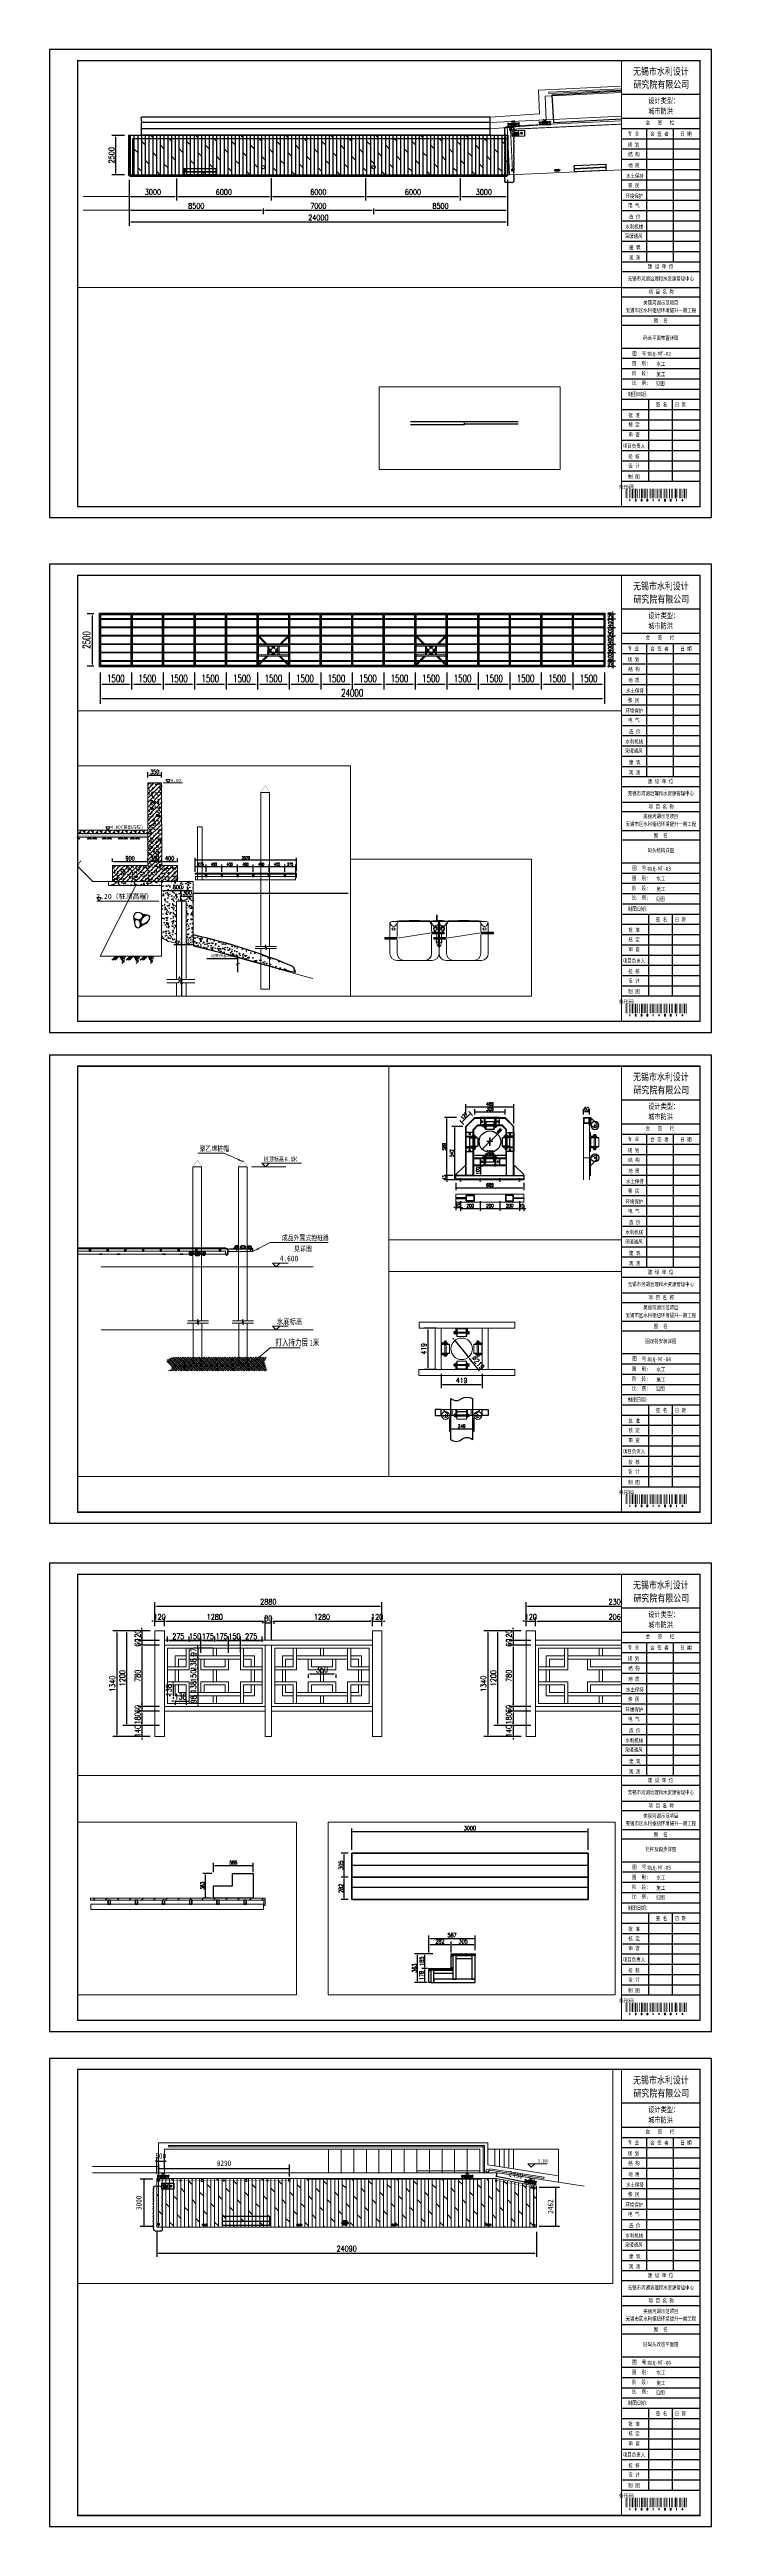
# Paper-space layout '布局' of a CAD drawing. Header units: millimetres. Extents: x 0 to 420, y -959 to 613.
# The model-space entities are those that its viewports show. They can reach past a viewport. Long polylines and large blocks are cut down to what shows.
import ezdxf
from ezdxf.enums import TextEntityAlignment as Align

# ---------------------------------------------------------------- set-up
doc = ezdxf.new("R2010")
doc.units = ezdxf.units.MM
doc.header["$LTSCALE"] = 1000
for name, pattern in [('ACAD_ISO03W100', [30, 12, -18]), ('CENTER2', [28.575, 19.05, -3.175, 3.175, -3.175]), ('DASH', [0.35, 0.25, -0.1]), ('DASHED2', [9.525, 6.35, -3.175]), ('HIDDEN', [0.375, 0.25, -0.125])]:
    doc.linetypes.add(name, pattern=pattern)
doc.layers.get('0').update_dxf_attribs({"linetype": 'CONTINUOUS'})
doc.layers.get('DEFPOINTS').update_dxf_attribs({"linetype": 'CONTINUOUS'})
for name, color, linetype in [('00-HATCH(填充)', 250, 'CONTINUOUS'), ('DIM_ELEV', 3, 'CONTINUOUS'), ('DIM_LEAD', 3, 'CONTINUOUS'), ('DIM_SYMB', 3, 'CONTINUOUS'), ('DOTE', 1, 'CONTINUOUS'), ('hbf粗实线', 3, 'CONTINUOUS'), ('hbf细实线', 6, 'CONTINUOUS'), ('PUB_DIM', 3, 'CONTINUOUS'), ('PUB_TEXT', 7, 'CONTINUOUS'), ('W- bollard系船栓', 4, 'CONTINUOUS'), ('W-_ANTICOLLISION防撞措施', 6, 'CONTINUOUS'), ('W-_BOLLARD系船栓', 4, 'CONTINUOUS'), ('W-MOUNTING固定方式', 5, 'CONTINUOUS'), ('W-PLASTIC_RAILINGS塑木栏杆', 6, 'CONTINUOUS'), ('W-REVETMENT驳岸', 251, 'CONTINUOUS'), ('W-STEEL_FRAME钢架', 3, 'CONTINUOUS'), ('W-STEEL_KEEL钢龙骨', 5, 'CONTINUOUS'), ('W-WOOD_FLOOR木地板', 30, 'CONTINUOUS'), ('ZJ', 251, 'CONTINUOUS'), ('固定锚', 5, 'CONTINUOUS'), ('填充', 8, 'CONTINUOUS'), ('扣板', 4, 'CONTINUOUS'), ('标注线', 1, 'CONTINUOUS'), ('桩', 5, 'CONTINUOUS'), ('水电箱', 3, 'CONTINUOUS'), ('灭火急救箱', 1, 'CONTINUOUS'), ('短销钉', 253, 'CONTINUOUS'), ('系船栓', 132, 'CONTINUOUS'), ('螺栓', 146, 'CONTINUOUS'), ('角钢', 3, 'CONTINUOUS'), ('钢', 172, 'CONTINUOUS'), ('钢架', 90, 'CONTINUOUS'), ('铝架', 4, 'CONTINUOUS')]:
    doc.layers.add(name, color=color, linetype=linetype)
for name, color, linetype, lineweight in [('2维浮筒', 253, 'CONTINUOUS', 5), ('_ACM-LD-SC64', 251, 'CONTINUOUS', 13), ('DIM', 3, 'CONTINUOUS', 15), ('FT', 252, 'CONTINUOUS', 5), ('挡墙', 1, 'CONTINUOUS', 18), ('线状居民地及垣栅辅助层', 7, 'CONTINUOUS', 30), ('细实线', 6, 'CONTINUOUS', 15)]:
    doc.layers.add(name, color=color, linetype=linetype, lineweight=lineweight)
doc.styles.add('-宋体', font='', dxfattribs={"width": 0.8})
doc.styles.add('_TCH_DIM', font='', dxfattribs={"width": 0.7})
doc.styles.get("Standard").update_dxf_attribs({"font": '', "width": 0.8})
doc.styles.add('STANDARD_T3', font='simplex.shx', dxfattribs={"width": 0.7, "bigfont": 'gbcbig.shx'})
doc.styles.add('宋体', font='')
doc.styles.add('打印条形码', font='txt.shx', dxfattribs={"width": 0.7})
doc.styles.get('-宋体').set_extended_font_data('SimSun')
doc.styles.get('_TCH_DIM').set_extended_font_data('SimSun')
doc.styles.get('Standard').set_extended_font_data('SimSun')
doc.styles.get('宋体').set_extended_font_data('SimSun')
doc.dimstyles.new('W', dxfattribs={"dimscale": 100, "dimtxt": 3.5, "dimasz": 1, "dimexe": 2.5, "dimexo": 3, "dimgap": 1.5, "dimtad": 1, "dimdec": 0, "dimzin": 0, "dimdsep": 46, "dimtxsty": 'Standard', "dimblk": 'ARCHTICK', "dimcen": 0.09, "dimclrd": 1, "dimclre": 1, "dimclrt": 7, "dimadec": 0, "dimazin": 0, "dimtfac": 1, "dimtdec": 0, "dimtix": 1, "dimtmove": 2, "dimatfit": 3, "dimldrblk": 'ARCHTICK', "dimfxl": 1, "dimtolj": 1, "dimtzin": 0, "dimarcsym": 0})
doc.dimstyles.new('W&&10', dxfattribs={"dimtxt": 35, "dimasz": 10, "dimexe": 25, "dimexo": 30, "dimgap": 10, "dimtad": 1, "dimdec": 0, "dimzin": 0, "dimdsep": 46, "dimtxsty": 'STANDARD_T3', "dimcen": 0.09, "dimclrd": 1, "dimclre": 1, "dimclrt": 7, "dimazin": 2, "dimtfac": 1, "dimtdec": 0, "dimtix": 1, "dimtmove": 2, "dimatfit": 3, "dimfxl": 100, "dimtolj": 1, "dimtzin": 0, "dimarcsym": 0})
doc.dimstyles.new('W&&100', dxfattribs={"dimtxt": 350, "dimasz": 100, "dimexe": 250, "dimexo": 300, "dimgap": 100, "dimtad": 1, "dimdec": 0, "dimzin": 0, "dimdsep": 46, "dimtxsty": 'STANDARD_T3', "dimcen": 0.09, "dimclrd": 1, "dimclre": 1, "dimclrt": 7, "dimazin": 2, "dimtfac": 1, "dimtdec": 0, "dimtix": 1, "dimtmove": 2, "dimatfit": 3, "dimfxl": 100, "dimtolj": 1, "dimtzin": 0, "dimarcsym": 0})
doc.dimstyles.new('W&&15', dxfattribs={"dimtxt": 52.5, "dimasz": 15, "dimexe": 37.5, "dimexo": 45, "dimgap": 15, "dimtad": 1, "dimdec": 0, "dimzin": 0, "dimdsep": 46, "dimtxsty": 'STANDARD_T3', "dimcen": 0.09, "dimclrd": 1, "dimclre": 1, "dimclrt": 7, "dimazin": 2, "dimtfac": 1, "dimtdec": 0, "dimtix": 1, "dimtmove": 2, "dimatfit": 3, "dimfxl": 100, "dimtolj": 1, "dimtzin": 0, "dimarcsym": 0})
doc.dimstyles.new('W&&20', dxfattribs={"dimtxt": 70, "dimasz": 20, "dimexe": 50, "dimexo": 60, "dimgap": 20, "dimtad": 1, "dimdec": 0, "dimzin": 0, "dimdsep": 46, "dimtxsty": 'STANDARD_T3', "dimcen": 0.09, "dimclrd": 1, "dimclre": 1, "dimclrt": 7, "dimazin": 2, "dimtfac": 1, "dimtdec": 0, "dimtix": 1, "dimtmove": 2, "dimatfit": 3, "dimfxl": 100, "dimtolj": 1, "dimtzin": 0, "dimarcsym": 0})
doc.dimstyles.new('W&&30', dxfattribs={"dimtxt": 105, "dimasz": 30, "dimexe": 75, "dimexo": 90, "dimgap": 30, "dimtad": 1, "dimdec": 0, "dimzin": 0, "dimdsep": 46, "dimtxsty": 'STANDARD_T3', "dimcen": 0.09, "dimclrd": 1, "dimclre": 1, "dimclrt": 7, "dimazin": 2, "dimtfac": 1, "dimtdec": 0, "dimtix": 1, "dimtmove": 2, "dimatfit": 3, "dimfxl": 100, "dimtolj": 1, "dimtzin": 0, "dimarcsym": 0})
doc.dimstyles.new('W&&5', dxfattribs={"dimtxt": 17.5, "dimasz": 5, "dimexe": 12.5, "dimexo": 15, "dimgap": 5, "dimtad": 1, "dimdec": 0, "dimzin": 0, "dimdsep": 46, "dimtxsty": 'STANDARD_T3', "dimcen": 0.09, "dimclrd": 1, "dimclre": 1, "dimclrt": 7, "dimazin": 2, "dimtfac": 1, "dimtdec": 0, "dimtix": 1, "dimtmove": 2, "dimatfit": 3, "dimfxl": 100, "dimtolj": 1, "dimtzin": 0, "dimarcsym": 0})
doc.dimstyles.new('W&&50', dxfattribs={"dimtxt": 175, "dimasz": 50, "dimexe": 125, "dimexo": 150, "dimgap": 50, "dimtad": 1, "dimdec": 0, "dimzin": 0, "dimdsep": 46, "dimtxsty": 'STANDARD_T3', "dimcen": 0.09, "dimclrd": 1, "dimclre": 1, "dimclrt": 7, "dimazin": 2, "dimtfac": 1, "dimtdec": 0, "dimtix": 1, "dimtmove": 2, "dimatfit": 3, "dimfxl": 100, "dimtolj": 1, "dimtzin": 0, "dimarcsym": 0})

# ---------------------------------------------------------------- blocks, each defined once
blk = doc.blocks.new('*D38')
at = {"color": 1, "lineweight": -2, "ltscale": 100, "transparency": 16777216}
for p, q in [((-1357840, 810461), (-1357840, 810765)), ((-1357820, 810715), (-1354980, 810715)), ((-1354960, 810461), (-1354960, 810765))]:
    blk.add_line(p, q, dxfattribs=at)
at = {"color": 1, "ltscale": 100, "transparency": 16777216}
for points in [[(-1357820, 810718), (-1357820, 810711), (-1357840, 810715)], [(-1354980, 810718), (-1354980, 810711), (-1354960, 810715)]]:
    blk.add_solid(points, dxfattribs=at)
at = {"layer": 'DEFPOINTS', "color": 0, "ltscale": 100, "transparency": 16777216}
for p in [(-1354960, 810715), (-1357840, 810401), (-1354960, 810401)]:
    blk.add_point(p, dxfattribs=at)
at = {"color": 7, "lineweight": 0, "ltscale": 100, "transparency": 16777216, "insert": (-1356400, 810770), "char_height": 70, "attachment_point": 5, "style": 'STANDARD_T3'}
blk.add_mtext('\\A1;2880', dxfattribs=at)
blk = doc.blocks.new('*D39')
at = {"layer": 'DEFPOINTS', "color": 0, "transparency": 16777216}
for p in [(-1357680, 810201), (-1357405, 810278), (-1357405, 810201)]:
    blk.add_point(p, dxfattribs=at)
at = {"layer": 'PUB_DIM', "color": 1, "lineweight": -2, "transparency": 16777216}
for p, q in [((-1357680, 810261), (-1357680, 810328)), ((-1357660, 810278), (-1357425, 810278)), ((-1357405, 810261), (-1357405, 810328))]:
    blk.add_line(p, q, dxfattribs=at)
at = {"layer": 'PUB_DIM', "color": 1, "transparency": 16777216}
for points in [[(-1357660, 810282), (-1357660, 810275), (-1357680, 810278)], [(-1357425, 810282), (-1357425, 810275), (-1357405, 810278)]]:
    blk.add_solid(points, dxfattribs=at)
at = {"layer": 'PUB_DIM', "color": 7, "lineweight": 0, "transparency": 16777216, "insert": (-1357543, 810333), "char_height": 70, "attachment_point": 5, "style": 'STANDARD_T3'}
blk.add_mtext('\\A1;275', dxfattribs=at)
blk = doc.blocks.new('*D40')
at = {"layer": 'DEFPOINTS', "color": 0, "transparency": 16777216}
for p in [(-1357405, 810201), (-1357255, 810278), (-1357255, 810064)]:
    blk.add_point(p, dxfattribs=at)
at = {"layer": 'PUB_DIM', "color": 1, "lineweight": -2, "transparency": 16777216}
for p, q in [((-1357425, 810278), (-1357445, 810278)), ((-1357405, 810261), (-1357405, 810328)), ((-1357405, 810278), (-1357255, 810278)), ((-1357255, 810124), (-1357255, 810328)), ((-1357235, 810278), (-1357215, 810278))]:
    blk.add_line(p, q, dxfattribs=at)
at = {"layer": 'PUB_DIM', "color": 1, "transparency": 16777216}
for points in [[(-1357425, 810282), (-1357425, 810275), (-1357405, 810278)], [(-1357235, 810282), (-1357235, 810275), (-1357255, 810278)]]:
    blk.add_solid(points, dxfattribs=at)
at = {"layer": 'PUB_DIM', "color": 7, "lineweight": 0, "transparency": 16777216, "insert": (-1357330, 810333), "char_height": 70, "attachment_point": 5, "style": 'STANDARD_T3'}
blk.add_mtext('\\A1;150', dxfattribs=at)
blk = doc.blocks.new('*D41')
at = {"layer": 'DEFPOINTS', "color": 0, "transparency": 16777216}
for p in [(-1357080, 810278), (-1357080, 810201), (-1357255, 810064)]:
    blk.add_point(p, dxfattribs=at)
at = {"layer": 'PUB_DIM', "color": 1, "lineweight": -2, "transparency": 16777216}
for p, q in [((-1357255, 810124), (-1357255, 810328)), ((-1357235, 810278), (-1357100, 810278)), ((-1357080, 810261), (-1357080, 810328))]:
    blk.add_line(p, q, dxfattribs=at)
at = {"layer": 'PUB_DIM', "color": 1, "transparency": 16777216}
for points in [[(-1357235, 810282), (-1357235, 810275), (-1357255, 810278)], [(-1357100, 810282), (-1357100, 810275), (-1357080, 810278)]]:
    blk.add_solid(points, dxfattribs=at)
at = {"layer": 'PUB_DIM', "color": 7, "lineweight": 0, "transparency": 16777216, "insert": (-1357168, 810333), "char_height": 70, "attachment_point": 5, "style": 'STANDARD_T3'}
blk.add_mtext('\\A1;175', dxfattribs=at)
blk = doc.blocks.new('*D42')
at = {"layer": 'DEFPOINTS', "color": 0, "transparency": 16777216}
for p in [(-1357080, 810201), (-1356905, 810278), (-1356905, 810064)]:
    blk.add_point(p, dxfattribs=at)
at = {"layer": 'PUB_DIM', "color": 1, "lineweight": -2, "transparency": 16777216}
for p, q in [((-1357080, 810261), (-1357080, 810328)), ((-1357060, 810278), (-1356925, 810278)), ((-1356905, 810124), (-1356905, 810328))]:
    blk.add_line(p, q, dxfattribs=at)
at = {"layer": 'PUB_DIM', "color": 1, "transparency": 16777216}
for points in [[(-1357060, 810282), (-1357060, 810275), (-1357080, 810278)], [(-1356925, 810282), (-1356925, 810275), (-1356905, 810278)]]:
    blk.add_solid(points, dxfattribs=at)
at = {"layer": 'PUB_DIM', "color": 7, "lineweight": 0, "transparency": 16777216, "insert": (-1356993, 810333), "char_height": 70, "attachment_point": 5, "style": 'STANDARD_T3'}
blk.add_mtext('\\A1;175', dxfattribs=at)
blk = doc.blocks.new('*D43')
at = {"layer": 'DEFPOINTS', "color": 0, "transparency": 16777216}
for p in [(-1356755, 810278), (-1356905, 810064), (-1356755, 810064)]:
    blk.add_point(p, dxfattribs=at)
at = {"layer": 'PUB_DIM', "color": 1, "lineweight": -2, "transparency": 16777216}
for p, q in [((-1356925, 810278), (-1356945, 810278)), ((-1356905, 810124), (-1356905, 810328)), ((-1356905, 810278), (-1356755, 810278)), ((-1356755, 810124), (-1356755, 810328)), ((-1356735, 810278), (-1356715, 810278))]:
    blk.add_line(p, q, dxfattribs=at)
at = {"layer": 'PUB_DIM', "color": 1, "transparency": 16777216}
for points in [[(-1356925, 810282), (-1356925, 810275), (-1356905, 810278)], [(-1356735, 810282), (-1356735, 810275), (-1356755, 810278)]]:
    blk.add_solid(points, dxfattribs=at)
at = {"layer": 'PUB_DIM', "color": 7, "lineweight": 0, "transparency": 16777216, "insert": (-1356830, 810333), "char_height": 70, "attachment_point": 5, "style": 'STANDARD_T3'}
blk.add_mtext('\\A1;150', dxfattribs=at)
blk = doc.blocks.new('*D44')
at = {"layer": 'DEFPOINTS', "color": 0, "transparency": 16777216}
for p in [(-1356480, 810278), (-1356480, 810201), (-1356755, 810064)]:
    blk.add_point(p, dxfattribs=at)
at = {"layer": 'PUB_DIM', "color": 1, "lineweight": -2, "transparency": 16777216}
for p, q in [((-1356755, 810124), (-1356755, 810328)), ((-1356735, 810278), (-1356500, 810278)), ((-1356480, 810261), (-1356480, 810328))]:
    blk.add_line(p, q, dxfattribs=at)
at = {"layer": 'PUB_DIM', "color": 1, "transparency": 16777216}
for points in [[(-1356735, 810282), (-1356735, 810275), (-1356755, 810278)], [(-1356500, 810282), (-1356500, 810275), (-1356480, 810278)]]:
    blk.add_solid(points, dxfattribs=at)
at = {"layer": 'PUB_DIM', "color": 7, "lineweight": 0, "transparency": 16777216, "insert": (-1356618, 810333), "char_height": 70, "attachment_point": 5, "style": 'STANDARD_T3'}
blk.add_mtext('\\A1;275', dxfattribs=at)
blk = doc.blocks.new('*D45')
at = {"layer": 'DEFPOINTS', "color": 0, "transparency": 16777216}
for p in [(-1357296, 809906), (-1357255, 810044), (-1357255, 809906)]:
    blk.add_point(p, dxfattribs=at)
at = {"layer": 'PUB_DIM', "color": 1, "lineweight": -2, "transparency": 16777216}
for p, q in [((-1357315, 810044), (-1357346, 810044)), ((-1357315, 809906), (-1357346, 809906)), ((-1357296, 810064), (-1357296, 810084)), ((-1357296, 810044), (-1357296, 809906)), ((-1357296, 809886), (-1357296, 809866))]:
    blk.add_line(p, q, dxfattribs=at)
at = {"layer": 'PUB_DIM', "color": 1, "transparency": 16777216}
for points in [[(-1357299, 810064), (-1357293, 810064), (-1357296, 810044)], [(-1357299, 809886), (-1357293, 809886), (-1357296, 809906)]]:
    blk.add_solid(points, dxfattribs=at)
at = {"layer": 'PUB_DIM', "color": 7, "lineweight": 0, "transparency": 16777216, "insert": (-1357351, 809975), "char_height": 70, "attachment_point": 5, "rotation": 90, "style": 'STANDARD_T3'}
blk.add_mtext('\\A1;138', dxfattribs=at)
blk = doc.blocks.new('*D46')
at = {"layer": 'DEFPOINTS', "color": 0, "transparency": 16777216}
for p in [(-1357255, 809906), (-1357296, 809756), (-1357255, 809756)]:
    blk.add_point(p, dxfattribs=at)
at = {"layer": 'PUB_DIM', "color": 1, "lineweight": -2, "transparency": 16777216}
for p, q in [((-1357315, 809906), (-1357346, 809906)), ((-1357296, 809926), (-1357296, 809946)), ((-1357296, 809906), (-1357296, 809756)), ((-1357315, 809756), (-1357346, 809756)), ((-1357296, 809736), (-1357296, 809716))]:
    blk.add_line(p, q, dxfattribs=at)
at = {"layer": 'PUB_DIM', "color": 1, "transparency": 16777216}
for points in [[(-1357299, 809926), (-1357293, 809926), (-1357296, 809906)], [(-1357299, 809736), (-1357293, 809736), (-1357296, 809756)]]:
    blk.add_solid(points, dxfattribs=at)
at = {"layer": 'PUB_DIM', "color": 7, "lineweight": 0, "transparency": 16777216, "insert": (-1357351, 809831), "char_height": 70, "attachment_point": 5, "rotation": 90, "style": 'STANDARD_T3'}
blk.add_mtext('\\A1;150', dxfattribs=at)
blk = doc.blocks.new('*D47')
at = {"layer": 'DEFPOINTS', "color": 0, "transparency": 16777216}
for p in [(-1357255, 809756), (-1357296, 809619), (-1357255, 809619)]:
    blk.add_point(p, dxfattribs=at)
at = {"layer": 'PUB_DIM', "color": 1, "lineweight": -2, "transparency": 16777216}
for p, q in [((-1357315, 809756), (-1357346, 809756)), ((-1357296, 809776), (-1357296, 809796)), ((-1357296, 809756), (-1357296, 809619)), ((-1357315, 809619), (-1357346, 809619)), ((-1357296, 809599), (-1357296, 809579))]:
    blk.add_line(p, q, dxfattribs=at)
at = {"layer": 'PUB_DIM', "color": 1, "transparency": 16777216}
for points in [[(-1357299, 809776), (-1357293, 809776), (-1357296, 809756)], [(-1357299, 809599), (-1357293, 809599), (-1357296, 809619)]]:
    blk.add_solid(points, dxfattribs=at)
at = {"layer": 'PUB_DIM', "color": 7, "lineweight": 0, "transparency": 16777216, "insert": (-1357351, 809688), "char_height": 70, "attachment_point": 5, "rotation": 90, "style": 'STANDARD_T3'}
blk.add_mtext('\\A1;138', dxfattribs=at)
blk = doc.blocks.new('*D48')
at = {"layer": 'DEFPOINTS', "color": 0, "transparency": 16777216}
for p in [(-1357046, 810181), (-1357295, 810084), (-1357295, 810084)]:
    blk.add_point(p, dxfattribs=at)
at = {"layer": 'PUB_DIM', "color": 1, "lineweight": -2, "transparency": 16777216}
for p, q in [((-1357106, 810181), (-1357345, 810181)), ((-1357295, 810201), (-1357295, 810221)), ((-1357295, 810181), (-1357295, 810084)), ((-1357355, 810084), (-1357345, 810084)), ((-1357295, 810064), (-1357295, 810044))]:
    blk.add_line(p, q, dxfattribs=at)
at = {"layer": 'PUB_DIM', "color": 1, "transparency": 16777216}
for points in [[(-1357298, 810201), (-1357292, 810201), (-1357295, 810181)], [(-1357298, 810064), (-1357292, 810064), (-1357295, 810084)]]:
    blk.add_solid(points, dxfattribs=at)
at = {"layer": 'PUB_DIM', "color": 7, "lineweight": 0, "transparency": 16777216, "insert": (-1357350, 810133), "char_height": 70, "attachment_point": 5, "rotation": 90, "style": 'STANDARD_T3'}
blk.add_mtext('\\A1;97', dxfattribs=at)
blk = doc.blocks.new('*D49')
at = {"layer": 'DEFPOINTS', "color": 0, "transparency": 16777216}
for p in [(-1357294, 809481), (-1357255, 809579), (-1357255, 809481)]:
    blk.add_point(p, dxfattribs=at)
at = {"layer": 'PUB_DIM', "color": 1, "lineweight": -2, "transparency": 16777216}
for p, q in [((-1357315, 809579), (-1357344, 809579)), ((-1357315, 809481), (-1357344, 809481)), ((-1357294, 809599), (-1357294, 809619)), ((-1357294, 809579), (-1357294, 809481)), ((-1357294, 809461), (-1357294, 809441))]:
    blk.add_line(p, q, dxfattribs=at)
at = {"layer": 'PUB_DIM', "color": 1, "transparency": 16777216}
for points in [[(-1357297, 809599), (-1357291, 809599), (-1357294, 809579)], [(-1357297, 809461), (-1357291, 809461), (-1357294, 809481)]]:
    blk.add_solid(points, dxfattribs=at)
at = {"layer": 'PUB_DIM', "color": 7, "lineweight": 0, "transparency": 16777216, "insert": (-1357349, 809530), "char_height": 70, "attachment_point": 5, "rotation": 90, "style": 'STANDARD_T3'}
blk.add_mtext('\\A1;98', dxfattribs=at)
blk = doc.blocks.new('*D50')
at = {"layer": 'DEFPOINTS', "color": 0, "transparency": 16777216}
for p in [(-1357583, 809579), (-1357445, 809579), (-1357445, 809511)]:
    blk.add_point(p, dxfattribs=at)
at = {"layer": 'PUB_DIM', "color": 1, "lineweight": -2, "transparency": 16777216}
for p, q in [((-1357603, 809511), (-1357623, 809511)), ((-1357583, 809519), (-1357583, 809461)), ((-1357583, 809511), (-1357445, 809511)), ((-1357445, 809519), (-1357445, 809461)), ((-1357425, 809511), (-1357405, 809511))]:
    blk.add_line(p, q, dxfattribs=at)
at = {"layer": 'PUB_DIM', "color": 1, "transparency": 16777216}
for points in [[(-1357603, 809514), (-1357603, 809507), (-1357583, 809511)], [(-1357425, 809514), (-1357425, 809507), (-1357445, 809511)]]:
    blk.add_solid(points, dxfattribs=at)
at = {"layer": 'PUB_DIM', "color": 7, "lineweight": 0, "transparency": 16777216, "insert": (-1357514, 809566), "char_height": 70, "attachment_point": 5, "style": 'STANDARD_T3'}
blk.add_mtext('\\A1;138', dxfattribs=at)
blk = doc.blocks.new('*D51')
at = {"layer": 'DEFPOINTS', "color": 0, "transparency": 16777216}
for p in [(-1357583, 809716), (-1357609, 809579), (-1357583, 809579)]:
    blk.add_point(p, dxfattribs=at)
at = {"layer": 'PUB_DIM', "color": 1, "lineweight": -2, "transparency": 16777216}
for p, q in [((-1357643, 809716), (-1357659, 809716)), ((-1357609, 809736), (-1357609, 809756)), ((-1357609, 809716), (-1357609, 809579)), ((-1357643, 809579), (-1357659, 809579)), ((-1357609, 809559), (-1357609, 809539))]:
    blk.add_line(p, q, dxfattribs=at)
at = {"layer": 'PUB_DIM', "color": 1, "transparency": 16777216}
for points in [[(-1357612, 809736), (-1357606, 809736), (-1357609, 809716)], [(-1357612, 809559), (-1357606, 809559), (-1357609, 809579)]]:
    blk.add_solid(points, dxfattribs=at)
at = {"layer": 'PUB_DIM', "color": 7, "lineweight": 0, "transparency": 16777216, "insert": (-1357664, 809648), "char_height": 70, "attachment_point": 5, "rotation": 90, "style": 'STANDARD_T3'}
blk.add_mtext('\\A1;138', dxfattribs=at)
blk = doc.blocks.new('*D52')
at = {"color": 1, "lineweight": -2, "ltscale": 100, "transparency": 16777216}
for p, q in [((-1357720, 810461), (-1357720, 810574)), ((-1357700, 810524), (-1356460, 810524)), ((-1356440, 810301), (-1356440, 810574))]:
    blk.add_line(p, q, dxfattribs=at)
at = {"color": 1, "ltscale": 100, "transparency": 16777216}
for points in [[(-1357700, 810527), (-1357700, 810521), (-1357720, 810524)], [(-1356460, 810527), (-1356460, 810521), (-1356440, 810524)]]:
    blk.add_solid(points, dxfattribs=at)
at = {"layer": 'DEFPOINTS', "color": 0, "ltscale": 100, "transparency": 16777216}
for p in [(-1356440, 810524), (-1357720, 810401), (-1356440, 810241)]:
    blk.add_point(p, dxfattribs=at)
at = {"color": 7, "lineweight": 0, "ltscale": 100, "transparency": 16777216, "insert": (-1357080, 810579), "char_height": 70, "attachment_point": 5, "style": 'STANDARD_T3'}
blk.add_mtext('\\A1;1280', dxfattribs=at)
blk = doc.blocks.new('*D53')
at = {"color": 1, "lineweight": -2, "ltscale": 100, "transparency": 16777216}
for p, q in [((-1356360, 810301), (-1356360, 810574)), ((-1356340, 810524), (-1355100, 810524)), ((-1355080, 810461), (-1355080, 810574))]:
    blk.add_line(p, q, dxfattribs=at)
at = {"color": 1, "ltscale": 100, "transparency": 16777216}
for points in [[(-1356340, 810527), (-1356340, 810521), (-1356360, 810524)], [(-1355100, 810527), (-1355100, 810521), (-1355080, 810524)]]:
    blk.add_solid(points, dxfattribs=at)
at = {"layer": 'DEFPOINTS', "color": 0, "ltscale": 100, "transparency": 16777216}
for p in [(-1355080, 810524), (-1356360, 810241), (-1355080, 810401)]:
    blk.add_point(p, dxfattribs=at)
at = {"color": 7, "lineweight": 0, "ltscale": 100, "transparency": 16777216, "insert": (-1355720, 810579), "char_height": 70, "attachment_point": 5, "style": 'STANDARD_T3'}
blk.add_mtext('\\A1;1280', dxfattribs=at)
blk = doc.blocks.new('*D55')
at = {"color": 1, "lineweight": -2, "ltscale": 100, "transparency": 16777216}
for p, q in [((-1358004, 810421), (-1358004, 810441)), ((-1357900, 810401), (-1358054, 810401)), ((-1357900, 810281), (-1358054, 810281)), ((-1358004, 810401), (-1358004, 810281)), ((-1358004, 810261), (-1358004, 810241))]:
    blk.add_line(p, q, dxfattribs=at)
at = {"color": 1, "ltscale": 100, "transparency": 16777216}
for points in [[(-1358007, 810421), (-1358000, 810421), (-1358004, 810401)], [(-1358007, 810261), (-1358000, 810261), (-1358004, 810281)]]:
    blk.add_solid(points, dxfattribs=at)
at = {"layer": 'DEFPOINTS', "color": 0, "ltscale": 100, "transparency": 16777216}
for p in [(-1358004, 810281), (-1357840, 810401), (-1357840, 810281)]:
    blk.add_point(p, dxfattribs=at)
at = {"color": 7, "lineweight": 0, "ltscale": 100, "transparency": 16777216, "insert": (-1358059, 810341), "char_height": 70, "attachment_point": 5, "rotation": 90, "style": 'STANDARD_T3'}
blk.add_mtext('\\A1;120', dxfattribs=at)
blk = doc.blocks.new('*D56')
at = {"color": 1, "lineweight": -2, "ltscale": 100, "transparency": 16777216}
for p, q in [((-1357780, 810281), (-1358054, 810281)), ((-1357780, 810221), (-1358054, 810221)), ((-1358004, 810301), (-1358004, 810321)), ((-1358004, 810281), (-1358004, 810221)), ((-1358004, 810201), (-1358004, 810181))]:
    blk.add_line(p, q, dxfattribs=at)
at = {"color": 1, "ltscale": 100, "transparency": 16777216}
for points in [[(-1358007, 810301), (-1358000, 810301), (-1358004, 810281)], [(-1358007, 810201), (-1358000, 810201), (-1358004, 810221)]]:
    blk.add_solid(points, dxfattribs=at)
at = {"layer": 'DEFPOINTS', "color": 0, "ltscale": 100, "transparency": 16777216}
for p in [(-1358004, 810221), (-1357720, 810281), (-1357720, 810221)]:
    blk.add_point(p, dxfattribs=at)
at = {"color": 7, "lineweight": 0, "ltscale": 100, "transparency": 16777216, "insert": (-1358059, 810251), "char_height": 70, "attachment_point": 5, "rotation": 90, "style": 'STANDARD_T3'}
blk.add_mtext('\\A1;60', dxfattribs=at)
blk = doc.blocks.new('*D57')
at = {"color": 1, "lineweight": -2, "ltscale": 100, "transparency": 16777216}
for p, q in [((-1357780, 810221), (-1358054, 810221)), ((-1358004, 810201), (-1358004, 809461)), ((-1357780, 809441), (-1358054, 809441))]:
    blk.add_line(p, q, dxfattribs=at)
at = {"color": 1, "ltscale": 100, "transparency": 16777216}
for points in [[(-1358007, 810201), (-1358000, 810201), (-1358004, 810221)], [(-1358007, 809461), (-1358000, 809461), (-1358004, 809441)]]:
    blk.add_solid(points, dxfattribs=at)
at = {"layer": 'DEFPOINTS', "color": 0, "ltscale": 100, "transparency": 16777216}
for p in [(-1357720, 810221), (-1358004, 809441), (-1357720, 809441)]:
    blk.add_point(p, dxfattribs=at)
at = {"color": 7, "lineweight": 0, "ltscale": 100, "transparency": 16777216, "insert": (-1358059, 809831), "char_height": 70, "attachment_point": 5, "rotation": 90, "style": 'STANDARD_T3'}
blk.add_mtext('\\A1;780', dxfattribs=at)
blk = doc.blocks.new('*D58')
at = {"color": 1, "lineweight": -2, "ltscale": 100, "transparency": 16777216}
for p, q in [((-1357780, 809441), (-1358054, 809441)), ((-1358004, 809461), (-1358004, 809481)), ((-1358004, 809441), (-1358004, 809381)), ((-1357780, 809381), (-1358054, 809381)), ((-1358004, 809361), (-1358004, 809341))]:
    blk.add_line(p, q, dxfattribs=at)
at = {"color": 1, "ltscale": 100, "transparency": 16777216}
for points in [[(-1358007, 809461), (-1358000, 809461), (-1358004, 809441)], [(-1358007, 809361), (-1358000, 809361), (-1358004, 809381)]]:
    blk.add_solid(points, dxfattribs=at)
at = {"layer": 'DEFPOINTS', "color": 0, "ltscale": 100, "transparency": 16777216}
for p in [(-1357720, 809441), (-1358004, 809381), (-1357720, 809381)]:
    blk.add_point(p, dxfattribs=at)
at = {"color": 7, "lineweight": 0, "ltscale": 100, "transparency": 16777216, "insert": (-1358059, 809411), "char_height": 70, "attachment_point": 5, "rotation": 90, "style": 'STANDARD_T3'}
blk.add_mtext('\\A1;60', dxfattribs=at)
blk = doc.blocks.new('*D59')
at = {"color": 1, "lineweight": -2, "ltscale": 100, "transparency": 16777216}
for p, q in [((-1357780, 809201), (-1358054, 809201)), ((-1358004, 809221), (-1358004, 809241)), ((-1358004, 809201), (-1358004, 809061)), ((-1357900, 809061), (-1358054, 809061)), ((-1358004, 809041), (-1358004, 809021))]:
    blk.add_line(p, q, dxfattribs=at)
at = {"color": 1, "ltscale": 100, "transparency": 16777216}
for points in [[(-1358007, 809221), (-1358000, 809221), (-1358004, 809201)], [(-1358007, 809041), (-1358000, 809041), (-1358004, 809061)]]:
    blk.add_solid(points, dxfattribs=at)
at = {"layer": 'DEFPOINTS', "color": 0, "ltscale": 100, "transparency": 16777216}
for p in [(-1357720, 809201), (-1358004, 809061), (-1357840, 809061)]:
    blk.add_point(p, dxfattribs=at)
at = {"color": 7, "lineweight": 0, "ltscale": 100, "transparency": 16777216, "insert": (-1358059, 809131), "char_height": 70, "attachment_point": 5, "rotation": 90, "style": 'STANDARD_T3'}
blk.add_mtext('\\A1;140', dxfattribs=at)
blk = doc.blocks.new('*D60')
at = {"color": 1, "lineweight": -2, "ltscale": 100, "transparency": 16777216}
for p, q in [((-1357860, 810524), (-1357880, 810524)), ((-1357840, 810461), (-1357840, 810574)), ((-1357840, 810524), (-1357720, 810524)), ((-1357720, 810461), (-1357720, 810574)), ((-1357700, 810524), (-1357680, 810524))]:
    blk.add_line(p, q, dxfattribs=at)
at = {"color": 1, "ltscale": 100, "transparency": 16777216}
for points in [[(-1357860, 810527), (-1357860, 810521), (-1357840, 810524)], [(-1357700, 810527), (-1357700, 810521), (-1357720, 810524)]]:
    blk.add_solid(points, dxfattribs=at)
at = {"layer": 'DEFPOINTS', "color": 0, "ltscale": 100, "transparency": 16777216}
for p in [(-1357720, 810524), (-1357840, 810401), (-1357720, 810401)]:
    blk.add_point(p, dxfattribs=at)
at = {"color": 7, "lineweight": 0, "ltscale": 100, "transparency": 16777216, "insert": (-1357780, 810579), "char_height": 70, "attachment_point": 5, "style": 'STANDARD_T3'}
blk.add_mtext('\\A1;120', dxfattribs=at)
blk = doc.blocks.new('*D61')
at = {"color": 1, "lineweight": -2, "ltscale": 100, "transparency": 16777216}
for p, q in [((-1356460, 810504), (-1356480, 810504)), ((-1356440, 810281), (-1356440, 810554)), ((-1356440, 810504), (-1356360, 810504)), ((-1356360, 810281), (-1356360, 810554)), ((-1356340, 810504), (-1356320, 810504))]:
    blk.add_line(p, q, dxfattribs=at)
at = {"color": 1, "ltscale": 100, "transparency": 16777216}
for points in [[(-1356460, 810507), (-1356460, 810501), (-1356440, 810504)], [(-1356340, 810507), (-1356340, 810501), (-1356360, 810504)]]:
    blk.add_solid(points, dxfattribs=at)
at = {"layer": 'DEFPOINTS', "color": 0, "ltscale": 100, "transparency": 16777216}
for p in [(-1356360, 810504), (-1356440, 810221), (-1356360, 810221)]:
    blk.add_point(p, dxfattribs=at)
at = {"color": 7, "lineweight": 0, "ltscale": 100, "transparency": 16777216, "insert": (-1356400, 810559), "char_height": 70, "attachment_point": 5, "style": 'STANDARD_T3'}
blk.add_mtext('\\A1;80', dxfattribs=at)
blk = doc.blocks.new('*D62')
at = {"color": 1, "lineweight": -2, "ltscale": 100, "transparency": 16777216}
for p, q in [((-1355100, 810524), (-1355120, 810524)), ((-1355080, 810461), (-1355080, 810574)), ((-1355080, 810524), (-1354960, 810524)), ((-1354960, 810461), (-1354960, 810574)), ((-1354940, 810524), (-1354920, 810524))]:
    blk.add_line(p, q, dxfattribs=at)
at = {"color": 1, "ltscale": 100, "transparency": 16777216}
for points in [[(-1355100, 810527), (-1355100, 810521), (-1355080, 810524)], [(-1354940, 810527), (-1354940, 810521), (-1354960, 810524)]]:
    blk.add_solid(points, dxfattribs=at)
at = {"layer": 'DEFPOINTS', "color": 0, "ltscale": 100, "transparency": 16777216}
for p in [(-1354960, 810524), (-1355080, 810401), (-1354960, 810401)]:
    blk.add_point(p, dxfattribs=at)
at = {"color": 7, "lineweight": 0, "ltscale": 100, "transparency": 16777216, "insert": (-1355020, 810579), "char_height": 70, "attachment_point": 5, "style": 'STANDARD_T3'}
blk.add_mtext('\\A1;120', dxfattribs=at)
blk = doc.blocks.new('*D63')
at = {"layer": 'DEFPOINTS', "color": 0, "ltscale": 100, "transparency": 16777216}
for p in [(-1355894, 809906), (-1355544, 809906), (-1355544, 809856)]:
    blk.add_point(p, dxfattribs=at)
at = {"layer": 'PUB_DIM', "color": 1, "lineweight": -2, "ltscale": 100, "transparency": 16777216}
for p, q in [((-1355894, 809846), (-1355894, 809806)), ((-1355874, 809856), (-1355564, 809856)), ((-1355544, 809846), (-1355544, 809806))]:
    blk.add_line(p, q, dxfattribs=at)
at = {"layer": 'PUB_DIM', "color": 1, "ltscale": 100, "transparency": 16777216}
for points in [[(-1355874, 809859), (-1355874, 809853), (-1355894, 809856)], [(-1355564, 809859), (-1355564, 809853), (-1355544, 809856)]]:
    blk.add_solid(points, dxfattribs=at)
at = {"layer": 'PUB_DIM', "color": 7, "lineweight": 0, "ltscale": 100, "transparency": 16777216, "insert": (-1355719, 809911), "char_height": 70, "attachment_point": 5, "style": 'STANDARD_T3'}
blk.add_mtext('\\A1;350', dxfattribs=at)
blk = doc.blocks.new('*D54')
at = {"layer": 'DEFPOINTS', "color": 0, "ltscale": 100, "transparency": 16777216}
for p in [(-1358198, 810401), (-1357840, 810401), (-1357840, 809201)]:
    blk.add_point(p, dxfattribs=at)
at = {"layer": 'PUB_DIM', "color": 1, "lineweight": -2, "ltscale": 100, "transparency": 16777216}
for p, q in [((-1357900, 810401), (-1358248, 810401)), ((-1358198, 809221), (-1358198, 810381)), ((-1357900, 809201), (-1358248, 809201))]:
    blk.add_line(p, q, dxfattribs=at)
at = {"layer": 'PUB_DIM', "color": 1, "ltscale": 100, "transparency": 16777216}
for points in [[(-1358202, 810381), (-1358195, 810381), (-1358198, 810401)], [(-1358202, 809221), (-1358195, 809221), (-1358198, 809201)]]:
    blk.add_solid(points, dxfattribs=at)
at = {"layer": 'PUB_DIM', "color": 7, "lineweight": 0, "ltscale": 100, "transparency": 16777216, "insert": (-1358253, 809801), "char_height": 70, "attachment_point": 5, "rotation": 90, "style": 'STANDARD_T3'}
blk.add_mtext('\\A1;1200', dxfattribs=at)
blk = doc.blocks.new('*D64')
at = {"layer": 'DEFPOINTS', "color": 0, "ltscale": 100, "transparency": 16777216}
for p in [(-1357840, 810401), (-1358324, 809061), (-1357840, 809061)]:
    blk.add_point(p, dxfattribs=at)
at = {"layer": 'PUB_DIM', "color": 1, "lineweight": -2, "ltscale": 100, "transparency": 16777216}
for p, q in [((-1357900, 810401), (-1358374, 810401)), ((-1358324, 810381), (-1358324, 809081)), ((-1357900, 809061), (-1358374, 809061))]:
    blk.add_line(p, q, dxfattribs=at)
at = {"layer": 'PUB_DIM', "color": 1, "ltscale": 100, "transparency": 16777216}
for points in [[(-1358328, 810381), (-1358321, 810381), (-1358324, 810401)], [(-1358328, 809081), (-1358321, 809081), (-1358324, 809061)]]:
    blk.add_solid(points, dxfattribs=at)
at = {"layer": 'PUB_DIM', "color": 7, "lineweight": 0, "ltscale": 100, "transparency": 16777216, "insert": (-1358379, 809731), "char_height": 70, "attachment_point": 5, "rotation": 90, "style": 'STANDARD_T3'}
blk.add_mtext('\\A1;1340', dxfattribs=at)
blk = doc.blocks.new('*D65')
at = {"layer": 'DEFPOINTS', "color": 0, "ltscale": 100, "transparency": 16777216}
for p in [(-1358004, 809201), (-1357720, 809381), (-1357720, 809201)]:
    blk.add_point(p, dxfattribs=at)
at = {"layer": 'PUB_DIM', "color": 1, "lineweight": -2, "ltscale": 100, "transparency": 16777216}
for p, q in [((-1357780, 809381), (-1358054, 809381)), ((-1357780, 809201), (-1358054, 809201)), ((-1358004, 809361), (-1358004, 809221))]:
    blk.add_line(p, q, dxfattribs=at)
at = {"layer": 'PUB_DIM', "color": 1, "ltscale": 100, "transparency": 16777216}
for points in [[(-1358007, 809361), (-1358000, 809361), (-1358004, 809381)], [(-1358007, 809221), (-1358000, 809221), (-1358004, 809201)]]:
    blk.add_solid(points, dxfattribs=at)
at = {"layer": 'PUB_DIM', "color": 7, "lineweight": 0, "ltscale": 100, "transparency": 16777216, "insert": (-1358059, 809291), "char_height": 70, "attachment_point": 5, "rotation": 90, "style": 'STANDARD_T3'}
blk.add_mtext('\\A1;180', dxfattribs=at)
blk = doc.blocks.new('5632.')
for p, q in [((865973, -129945), (865996, -129992)), ((865981, -129929), (865974, -129939)), ((866076, -129992), (866014, -129930))]:
    blk.add_line(p, q)
at = {"color": 0}
for p, q in [((866007, -129927), (865984, -129927)), ((866076, -129992), (865996, -129992)), ((865996, -129992), (865996, -130002)), ((866076, -130002), (866076, -129992)), ((865996, -130002), (866076, -130002))]:
    blk.add_line(p, q, dxfattribs=at)
for radius in [40, 6]:
    blk.add_circle((865996, -129947), radius)
for centre, radius, start, end in [((865977, -129943), 5, 133.9435, 206), ((865984, -129932), 5, 90, 133.9435), ((866007, -129937), 10, 45, 90)]:
    blk.add_arc(centre, radius, start, end)
blk = doc.blocks.new('*D86')
at = {"layer": 'DEFPOINTS', "color": 0, "transparency": 16777216}
for p in [(-1366391, 828355), (-1366265, 828355), (-1366299, 827766)]:
    blk.add_point(p, dxfattribs=at)
at = {"layer": 'PUB_DIM', "color": 1, "lineweight": -2, "transparency": 16777216}
for p, q in [((-1366295, 828355), (-1366416, 828355)), ((-1366391, 827776), (-1366391, 828345)), ((-1366329, 827766), (-1366416, 827766))]:
    blk.add_line(p, q, dxfattribs=at)
at = {"layer": 'PUB_DIM', "color": 1, "transparency": 16777216}
for points in [[(-1366393, 828345), (-1366390, 828345), (-1366391, 828355)], [(-1366393, 827776), (-1366390, 827776), (-1366391, 827766)]]:
    blk.add_solid(points, dxfattribs=at)
at = {"layer": 'PUB_DIM', "color": 7, "lineweight": 0, "transparency": 16777216, "insert": (-1366419, 828060), "char_height": 35, "attachment_point": 5, "rotation": 90, "style": 'STANDARD_T3'}
blk.add_mtext('\\A1;589', dxfattribs=at)
blk = doc.blocks.new('0123.')
at = {"layer": '角钢'}
h = blk.add_hatch(dxfattribs=at)
h.set_pattern_fill('普通砖', color=256, angle=-90)
h.set_pattern_definition([(315, (543577.4535, 354092.2896), (1.76776766, 1.76776766), [])])
h.paths.add_polyline_path([(448834, -94745), (448834, -94742), (448830, -94742), (448784, -94742), (448784, -94745)])
at = {"layer": '角钢', "linetype": 'ByBlock', "ltscale": 0.5}
for p, q in [((448784, -94742), (448834, -94742)), ((448784, -94742), (448784, -94745)), ((448834, -94745), (448784, -94745)), ((448834, -94745), (448834, -94742))]:
    blk.add_line(p, q, dxfattribs=at)
blk = doc.blocks.new('14a槽钢')
at = {"layer": '钢架'}
h = blk.add_hatch(dxfattribs=at)
h.set_pattern_fill('STEEL', color=4, scale=10)
h.set_pattern_definition([(50.389312, (-1352470.2, 1293523.579), (-9.2899201, 11.2253202), []), (50.389312, (-1352470.2, 1293531.516), (-9.2899201, 11.2253202), [])])
edge = h.paths.add_edge_path()
edge.add_ellipse((-1332250, 1115678), major_axis=(-3.26, 5.03), ratio=0.900468, start_angle=55.3931, end_angle=130.6069)
edge.add_line((-1332252, 1115673), (-1332208, 1115673))
edge.add_ellipse((-1332208, 1115667), major_axis=(0, 6), ratio=0.827586, start_angle=270, end_angle=360, ccw=False)
edge.add_line((-1332203, 1115667), (-1332203, 1115551))
edge.add_ellipse((-1332208, 1115551), major_axis=(0, 6), ratio=0.827586, start_angle=180, end_angle=270, ccw=False)
edge.add_line((-1332208, 1115545), (-1332251, 1115545))
edge.add_ellipse((-1332250, 1115540), major_axis=(3.82, 3.82), ratio=1, start_angle=49.2445, end_angle=141.5341)
edge.add_line((-1332256, 1115539), (-1332198, 1115539))
edge.add_line((-1332198, 1115539), (-1332198, 1115679))
edge.add_line((-1332198, 1115679), (-1332256, 1115679))
for p, q in [((-1332256, 1115679, 0), (-1332198, 1115679, 0)), ((-1332208, 1115673, 0), (-1332251, 1115673, 0)), ((-1332246, 1115679, 0), (-1332246, 1115679, 0)), ((-1332203, 1115551, 0), (-1332203, 1115667, 0)), ((-1332198, 1115679, 0), (-1332198, 1115539, 0)), ((-1332198, 1115539, 0), (-1332256, 1115539, 0)), ((-1332251, 1115545, 0), (-1332208, 1115545, 0)), ((-1332246, 1115539, 0), (-1332246, 1115539, 0))]:
    blk.add_line(p, q, dxfattribs=at)
for centre, start_param, end_param in [((-1332251, 1115679, 0), 1.570796, 3.141593), ((-1332208, 1115667, 0), 4.712389, 6.283185), ((-1332208, 1115667, 0), 4.712389, 6.283185), ((-1332251, 1115539, 0), 0, 1.570796), ((-1332208, 1115551, 0), 3.141593, 4.712389)]:
    blk.add_ellipse(centre, major_axis=(0, 6), ratio=0.827586, start_param=start_param, end_param=end_param, dxfattribs=at)
blk = doc.blocks.new('膨胀螺丝')
at = {"layer": '_ACM-LD-SC64', "color": 8}
for p, q in [((-1332437, 1115543), (-1332437, 1115538)), ((-1332425, 1115543), (-1332437, 1115543)), ((-1332425, 1115538), (-1332437, 1115538)), ((-1332434, 1115544), (-1332433, 1115545)), ((-1332434, 1115543), (-1332434, 1115544)), ((-1332434, 1115543), (-1332434, 1115538)), ((-1332429, 1115545), (-1332433, 1115545)), ((-1332428, 1115544), (-1332429, 1115545)), ((-1332428, 1115543), (-1332428, 1115544)), ((-1332427, 1115543), (-1332427, 1115538)), ((-1332425, 1115543), (-1332425, 1115538))]:
    blk.add_line(p, q, dxfattribs=at)
at = {"layer": '_ACM-LD-SC64', "color": 8, "linetype": 'HIDDEN', "ltscale": 5}
blk.add_lwpolyline([(-1332427, 1115538), (-1332427, 1115500), (-1332434, 1115500), (-1332434, 1115538)], close=True, dxfattribs=at)
blk = doc.blocks.new('ganglonggu')
at = {"layer": 'W-STEEL_KEEL钢龙骨'}
for points in [[(-1338169, 1115605), (-1338129, 1115605), (-1338129, 1115665), (-1338169, 1115665)], [(-1338166, 1115608), (-1338132, 1115608), (-1338132, 1115662), (-1338166, 1115662)]]:
    blk.add_lwpolyline(points, close=True, dxfattribs=at)
blk = doc.blocks.new('*U71')
blk.add_blockref('ganglonggu', (1338149, -1115635))
blk = doc.blocks.new('*U72')
at = {"color": 0, "linetype": 'ByBlock', "lineweight": -2}
for p in [(0, 0), (450, 0), (900, 0), (1350, 0), (1800, 0), (2250, 0), (2700, 0), (3150, 0), (3600, 0), (4050, 0), (4500, 0), (4950, 0)]:
    blk.add_blockref('*U71', p, dxfattribs=at)
blk = doc.blocks.new('*D87')
at = {"layer": 'DEFPOINTS', "color": 0, "transparency": 16777216}
for p in [(-1366299, 827766), (-1366391, 827723), (-1366299, 827723)]:
    blk.add_point(p, dxfattribs=at)
at = {"layer": 'PUB_DIM', "color": 1, "lineweight": -2, "transparency": 16777216}
for p, q in [((-1366329, 827766), (-1366416, 827766)), ((-1366391, 827776), (-1366391, 827786)), ((-1366391, 827766), (-1366391, 827723)), ((-1366329, 827723), (-1366416, 827723)), ((-1366391, 827713), (-1366391, 827703))]:
    blk.add_line(p, q, dxfattribs=at)
at = {"layer": 'PUB_DIM', "color": 1, "transparency": 16777216}
for points in [[(-1366393, 827776), (-1366390, 827776), (-1366391, 827766)], [(-1366393, 827713), (-1366390, 827713), (-1366391, 827723)]]:
    blk.add_solid(points, dxfattribs=at)
at = {"layer": 'PUB_DIM', "color": 7, "lineweight": 0, "transparency": 16777216, "insert": (-1366419, 827744), "char_height": 35, "attachment_point": 5, "rotation": 90, "style": 'STANDARD_T3'}
blk.add_mtext('\\A1;43', dxfattribs=at)
blk = doc.blocks.new('*D96')
at = {"layer": 'DEFPOINTS', "color": 0, "transparency": 16777216}
for p in [(-1365003, 828355), (-1364943, 828417), (-1364943, 828355)]:
    blk.add_point(p, dxfattribs=at)
at = {"layer": 'PUB_DIM', "color": 1, "lineweight": -2, "transparency": 16777216}
for p, q in [((-1365003, 828385), (-1365003, 828442)), ((-1364993, 828417), (-1364953, 828417)), ((-1364943, 828385), (-1364943, 828442))]:
    blk.add_line(p, q, dxfattribs=at)
at = {"layer": 'PUB_DIM', "color": 1, "transparency": 16777216}
for points in [[(-1364993, 828419), (-1364993, 828415), (-1365003, 828417)], [(-1364953, 828419), (-1364953, 828415), (-1364943, 828417)]]:
    blk.add_solid(points, dxfattribs=at)
at = {"layer": 'PUB_DIM', "color": 7, "lineweight": 0, "transparency": 16777216, "insert": (-1364973, 828444), "char_height": 35, "attachment_point": 5, "style": 'STANDARD_T3'}
blk.add_mtext('\\A1;60', dxfattribs=at)
blk = doc.blocks.new('*D89')
at = {"layer": 'DEFPOINTS', "color": 0, "transparency": 16777216}
for p in [(-1411085, 873859), (-1411085, 873525), (-1413655, 873495)]:
    blk.add_point(p, dxfattribs=at)
at = {"layer": 'PUB_DIM', "color": 1, "lineweight": -2, "transparency": 16777216}
for p, q in [((-1413655, 873555), (-1413655, 873909)), ((-1413635, 873859), (-1411105, 873859)), ((-1411085, 873585), (-1411085, 873909))]:
    blk.add_line(p, q, dxfattribs=at)
at = {"layer": 'PUB_DIM', "color": 1, "transparency": 16777216}
for points in [[(-1413635, 873862), (-1413635, 873855), (-1413655, 873859)], [(-1411105, 873862), (-1411105, 873855), (-1411085, 873859)]]:
    blk.add_solid(points, dxfattribs=at)
at = {"layer": 'PUB_DIM', "color": 7, "lineweight": 0, "transparency": 16777216, "insert": (-1412370, 873914), "char_height": 70, "attachment_point": 5, "style": 'STANDARD_T3'}
blk.add_mtext('\\A1;2570', dxfattribs=at)
blk = doc.blocks.new('*D73')
at = {"layer": 'DEFPOINTS', "color": 0, "transparency": 16777216}
for p in [(-1413380, 873693), (-1413655, 873495), (-1413380, 873495)]:
    blk.add_point(p, dxfattribs=at)
at = {"layer": 'PUB_DIM', "color": 1, "lineweight": -2, "transparency": 16777216}
for p, q in [((-1413655, 873555), (-1413655, 873743)), ((-1413635, 873693), (-1413400, 873693)), ((-1413380, 873555), (-1413380, 873743))]:
    blk.add_line(p, q, dxfattribs=at)
at = {"layer": 'PUB_DIM', "color": 1, "transparency": 16777216}
for points in [[(-1413635, 873697), (-1413635, 873690), (-1413655, 873693)], [(-1413400, 873697), (-1413400, 873690), (-1413380, 873693)]]:
    blk.add_solid(points, dxfattribs=at)
at = {"layer": 'PUB_DIM', "color": 7, "lineweight": 0, "transparency": 16777216, "insert": (-1413517, 873748), "char_height": 70, "attachment_point": 5, "style": 'STANDARD_T3'}
blk.add_mtext('\\A1;275', dxfattribs=at)
blk = doc.blocks.new('*D74')
at = {"layer": 'DEFPOINTS', "color": 0, "transparency": 16777216}
for p in [(-1412980, 873693), (-1413380, 873495), (-1412980, 873495)]:
    blk.add_point(p, dxfattribs=at)
at = {"layer": 'PUB_DIM', "color": 1, "lineweight": -2, "transparency": 16777216}
for p, q in [((-1413380, 873555), (-1413380, 873743)), ((-1413360, 873693), (-1413000, 873693)), ((-1412980, 873555), (-1412980, 873743))]:
    blk.add_line(p, q, dxfattribs=at)
at = {"layer": 'PUB_DIM', "color": 1, "transparency": 16777216}
for points in [[(-1413360, 873697), (-1413360, 873690), (-1413380, 873693)], [(-1413000, 873697), (-1413000, 873690), (-1412980, 873693)]]:
    blk.add_solid(points, dxfattribs=at)
at = {"layer": 'PUB_DIM', "color": 7, "lineweight": 0, "transparency": 16777216, "insert": (-1413180, 873748), "char_height": 70, "attachment_point": 5, "style": 'STANDARD_T3'}
blk.add_mtext('\\A1;400', dxfattribs=at)
blk = doc.blocks.new('*D75')
at = {"layer": 'DEFPOINTS', "color": 0, "transparency": 16777216}
for p in [(-1412580, 873693), (-1412980, 873495), (-1412580, 873495)]:
    blk.add_point(p, dxfattribs=at)
at = {"layer": 'PUB_DIM', "color": 1, "lineweight": -2, "transparency": 16777216}
for p, q in [((-1412980, 873555), (-1412980, 873743)), ((-1412960, 873693), (-1412600, 873693)), ((-1412580, 873555), (-1412580, 873743))]:
    blk.add_line(p, q, dxfattribs=at)
at = {"layer": 'PUB_DIM', "color": 1, "transparency": 16777216}
for points in [[(-1412960, 873697), (-1412960, 873690), (-1412980, 873693)], [(-1412600, 873697), (-1412600, 873690), (-1412580, 873693)]]:
    blk.add_solid(points, dxfattribs=at)
at = {"layer": 'PUB_DIM', "color": 7, "lineweight": 0, "transparency": 16777216, "insert": (-1412780, 873748), "char_height": 70, "attachment_point": 5, "style": 'STANDARD_T3'}
blk.add_mtext('\\A1;400', dxfattribs=at)
blk = doc.blocks.new('*D76')
at = {"layer": 'DEFPOINTS', "color": 0, "transparency": 16777216}
for p in [(-1412180, 873693), (-1412580, 873495), (-1412180, 873495)]:
    blk.add_point(p, dxfattribs=at)
at = {"layer": 'PUB_DIM', "color": 1, "lineweight": -2, "transparency": 16777216}
for p, q in [((-1412580, 873555), (-1412580, 873743)), ((-1412560, 873693), (-1412200, 873693)), ((-1412180, 873555), (-1412180, 873743))]:
    blk.add_line(p, q, dxfattribs=at)
at = {"layer": 'PUB_DIM', "color": 1, "transparency": 16777216}
for points in [[(-1412560, 873697), (-1412560, 873690), (-1412580, 873693)], [(-1412200, 873697), (-1412200, 873690), (-1412180, 873693)]]:
    blk.add_solid(points, dxfattribs=at)
at = {"layer": 'PUB_DIM', "color": 7, "lineweight": 0, "transparency": 16777216, "insert": (-1412380, 873748), "char_height": 70, "attachment_point": 5, "style": 'STANDARD_T3'}
blk.add_mtext('\\A1;400', dxfattribs=at)
blk = doc.blocks.new('*D77')
at = {"layer": 'DEFPOINTS', "color": 0, "transparency": 16777216}
for p in [(-1411780, 873693), (-1412180, 873495), (-1411780, 873495)]:
    blk.add_point(p, dxfattribs=at)
at = {"layer": 'PUB_DIM', "color": 1, "lineweight": -2, "transparency": 16777216}
for p, q in [((-1412180, 873555), (-1412180, 873743)), ((-1412160, 873693), (-1411800, 873693)), ((-1411780, 873555), (-1411780, 873743))]:
    blk.add_line(p, q, dxfattribs=at)
at = {"layer": 'PUB_DIM', "color": 1, "transparency": 16777216}
for points in [[(-1412160, 873697), (-1412160, 873690), (-1412180, 873693)], [(-1411800, 873697), (-1411800, 873690), (-1411780, 873693)]]:
    blk.add_solid(points, dxfattribs=at)
at = {"layer": 'PUB_DIM', "color": 7, "lineweight": 0, "transparency": 16777216, "insert": (-1411980, 873748), "char_height": 70, "attachment_point": 5, "style": 'STANDARD_T3'}
blk.add_mtext('\\A1;400', dxfattribs=at)
blk = doc.blocks.new('*D78')
at = {"layer": 'DEFPOINTS', "color": 0, "transparency": 16777216}
for p in [(-1411380, 873693), (-1411780, 873495), (-1411380, 873495)]:
    blk.add_point(p, dxfattribs=at)
at = {"layer": 'PUB_DIM', "color": 1, "lineweight": -2, "transparency": 16777216}
for p, q in [((-1411780, 873555), (-1411780, 873743)), ((-1411760, 873693), (-1411400, 873693)), ((-1411380, 873555), (-1411380, 873743))]:
    blk.add_line(p, q, dxfattribs=at)
at = {"layer": 'PUB_DIM', "color": 1, "transparency": 16777216}
for points in [[(-1411760, 873697), (-1411760, 873690), (-1411780, 873693)], [(-1411400, 873697), (-1411400, 873690), (-1411380, 873693)]]:
    blk.add_solid(points, dxfattribs=at)
at = {"layer": 'PUB_DIM', "color": 7, "lineweight": 0, "transparency": 16777216, "insert": (-1411580, 873748), "char_height": 70, "attachment_point": 5, "style": 'STANDARD_T3'}
blk.add_mtext('\\A1;400', dxfattribs=at)
blk = doc.blocks.new('*D79')
at = {"layer": 'DEFPOINTS', "color": 0, "transparency": 16777216}
for p in [(-1366299, 827723), (-1365610, 827723), (-1365610, 827643)]:
    blk.add_point(p, dxfattribs=at)
at = {"layer": 'PUB_DIM', "color": 1, "lineweight": -2, "transparency": 16777216}
for p, q in [((-1366299, 827693), (-1366299, 827618)), ((-1366289, 827643), (-1365620, 827643)), ((-1365610, 827693), (-1365610, 827618))]:
    blk.add_line(p, q, dxfattribs=at)
at = {"layer": 'PUB_DIM', "color": 1, "transparency": 16777216}
for points in [[(-1366289, 827645), (-1366289, 827642), (-1366299, 827643)], [(-1365620, 827645), (-1365620, 827642), (-1365610, 827643)]]:
    blk.add_solid(points, dxfattribs=at)
at = {"layer": 'PUB_DIM', "color": 7, "lineweight": 0, "transparency": 16777216, "insert": (-1365954, 827671), "char_height": 35, "attachment_point": 5, "style": 'STANDARD_T3'}
blk.add_mtext('\\A1;689', dxfattribs=at)
blk = doc.blocks.new('*D80')
at = {"layer": 'DEFPOINTS', "color": 0, "transparency": 16777216}
for p in [(-1366199, 828349), (-1365710, 828465), (-1365710, 828265)]:
    blk.add_point(p, dxfattribs=at)
at = {"layer": 'PUB_DIM', "color": 1, "lineweight": -2, "transparency": 16777216}
for p, q in [((-1366199, 828379), (-1366199, 828490)), ((-1366189, 828465), (-1365720, 828465)), ((-1365710, 828295), (-1365710, 828490))]:
    blk.add_line(p, q, dxfattribs=at)
at = {"layer": 'PUB_DIM', "color": 1, "transparency": 16777216}
for points in [[(-1366189, 828467), (-1366189, 828463), (-1366199, 828465)], [(-1365720, 828467), (-1365720, 828463), (-1365710, 828465)]]:
    blk.add_solid(points, dxfattribs=at)
at = {"layer": 'PUB_DIM', "color": 7, "lineweight": 0, "transparency": 16777216, "insert": (-1365954, 828492), "char_height": 35, "attachment_point": 5, "style": 'STANDARD_T3'}
blk.add_mtext('\\A1;489', dxfattribs=at)
blk = doc.blocks.new('*D90')
at = {"layer": 'DEFPOINTS', "color": 0, "transparency": 16777216}
for p in [(-1366299, 827537), (-1366254, 827537), (-1366254, 827441)]:
    blk.add_point(p, dxfattribs=at)
at = {"layer": 'PUB_DIM', "color": 1, "lineweight": -2, "transparency": 16777216}
for p, q in [((-1366299, 827507), (-1366299, 827416)), ((-1366254, 827507), (-1366254, 827416)), ((-1366309, 827441), (-1366319, 827441)), ((-1366299, 827441), (-1366254, 827441)), ((-1366244, 827441), (-1366234, 827441))]:
    blk.add_line(p, q, dxfattribs=at)
at = {"layer": 'PUB_DIM', "color": 1, "transparency": 16777216}
for points in [[(-1366309, 827443), (-1366309, 827440), (-1366299, 827441)], [(-1366244, 827443), (-1366244, 827440), (-1366254, 827441)]]:
    blk.add_solid(points, dxfattribs=at)
at = {"layer": 'PUB_DIM', "color": 7, "lineweight": 0, "transparency": 16777216, "insert": (-1366277, 827469), "char_height": 35, "attachment_point": 5, "style": 'STANDARD_T3'}
blk.add_mtext('\\A1;45', dxfattribs=at)
blk = doc.blocks.new('*D91')
at = {"layer": 'DEFPOINTS', "color": 0, "transparency": 16777216}
for p in [(-1366254, 827537), (-1366054, 827537), (-1366054, 827433)]:
    blk.add_point(p, dxfattribs=at)
at = {"layer": 'PUB_DIM', "color": 1, "lineweight": -2, "transparency": 16777216}
for p, q in [((-1366254, 827507), (-1366254, 827408)), ((-1366054, 827507), (-1366054, 827408)), ((-1366244, 827433), (-1366064, 827433))]:
    blk.add_line(p, q, dxfattribs=at)
at = {"layer": 'PUB_DIM', "color": 1, "transparency": 16777216}
for points in [[(-1366244, 827435), (-1366244, 827431), (-1366254, 827433)], [(-1366064, 827435), (-1366064, 827431), (-1366054, 827433)]]:
    blk.add_solid(points, dxfattribs=at)
at = {"layer": 'PUB_DIM', "color": 7, "lineweight": 0, "transparency": 16777216, "insert": (-1366154, 827460), "char_height": 35, "attachment_point": 5, "style": 'STANDARD_T3'}
blk.add_mtext('\\A1;200', dxfattribs=at)
blk = doc.blocks.new('*D92')
at = {"layer": 'DEFPOINTS', "color": 0, "transparency": 16777216}
for p in [(-1366054, 827537), (-1365854, 827537), (-1365854, 827433)]:
    blk.add_point(p, dxfattribs=at)
at = {"layer": 'PUB_DIM', "color": 1, "lineweight": -2, "transparency": 16777216}
for p, q in [((-1366054, 827507), (-1366054, 827408)), ((-1365854, 827507), (-1365854, 827408)), ((-1366044, 827433), (-1365864, 827433))]:
    blk.add_line(p, q, dxfattribs=at)
at = {"layer": 'PUB_DIM', "color": 1, "transparency": 16777216}
for points in [[(-1366044, 827435), (-1366044, 827431), (-1366054, 827433)], [(-1365864, 827435), (-1365864, 827431), (-1365854, 827433)]]:
    blk.add_solid(points, dxfattribs=at)
at = {"layer": 'PUB_DIM', "color": 7, "lineweight": 0, "transparency": 16777216, "insert": (-1365954, 827460), "char_height": 35, "attachment_point": 5, "style": 'STANDARD_T3'}
blk.add_mtext('\\A1;200', dxfattribs=at)
blk = doc.blocks.new('*D93')
at = {"layer": 'DEFPOINTS', "color": 0, "transparency": 16777216}
for p in [(-1365854, 827537), (-1365654, 827537), (-1365654, 827433)]:
    blk.add_point(p, dxfattribs=at)
at = {"layer": 'PUB_DIM', "color": 1, "lineweight": -2, "transparency": 16777216}
for p, q in [((-1365854, 827507), (-1365854, 827408)), ((-1365654, 827507), (-1365654, 827408)), ((-1365844, 827433), (-1365664, 827433))]:
    blk.add_line(p, q, dxfattribs=at)
at = {"layer": 'PUB_DIM', "color": 1, "transparency": 16777216}
for points in [[(-1365844, 827435), (-1365844, 827431), (-1365854, 827433)], [(-1365664, 827435), (-1365664, 827431), (-1365654, 827433)]]:
    blk.add_solid(points, dxfattribs=at)
at = {"layer": 'PUB_DIM', "color": 7, "lineweight": 0, "transparency": 16777216, "insert": (-1365754, 827460), "char_height": 35, "attachment_point": 5, "style": 'STANDARD_T3'}
blk.add_mtext('\\A1;200', dxfattribs=at)
blk = doc.blocks.new('*D94')
at = {"layer": 'DEFPOINTS', "color": 0, "transparency": 16777216}
for p in [(-1365654, 827537), (-1365610, 827497), (-1365610, 827433)]:
    blk.add_point(p, dxfattribs=at)
at = {"layer": 'PUB_DIM', "color": 1, "lineweight": -2, "transparency": 16777216}
for p, q in [((-1365654, 827507), (-1365654, 827408)), ((-1365664, 827433), (-1365674, 827433)), ((-1365654, 827433), (-1365610, 827433)), ((-1365610, 827467), (-1365610, 827408)), ((-1365600, 827433), (-1365590, 827433))]:
    blk.add_line(p, q, dxfattribs=at)
at = {"layer": 'PUB_DIM', "color": 1, "transparency": 16777216}
for points in [[(-1365664, 827435), (-1365664, 827431), (-1365654, 827433)], [(-1365600, 827435), (-1365600, 827431), (-1365610, 827433)]]:
    blk.add_solid(points, dxfattribs=at)
at = {"layer": 'PUB_DIM', "color": 7, "lineweight": 0, "transparency": 16777216, "insert": (-1365632, 827460), "char_height": 35, "attachment_point": 5, "style": 'STANDARD_T3'}
blk.add_mtext('\\A1;45', dxfattribs=at)
blk = doc.blocks.new('*D81')
at = {"layer": 'DEFPOINTS', "color": 0, "transparency": 16777216}
for p in [(-1366119, 827866), (-1366119, 827766), (-1366049, 827766)]:
    blk.add_point(p, dxfattribs=at)
at = {"layer": 'PUB_DIM', "color": 1, "lineweight": -2, "transparency": 16777216}
for p, q in [((-1366089, 827866), (-1366024, 827866)), ((-1366089, 827766), (-1366024, 827766)), ((-1366049, 827856), (-1366049, 827776))]:
    blk.add_line(p, q, dxfattribs=at)
at = {"layer": 'PUB_DIM', "color": 1, "transparency": 16777216}
for points in [[(-1366050, 827856), (-1366047, 827856), (-1366049, 827866)], [(-1366050, 827776), (-1366047, 827776), (-1366049, 827766)]]:
    blk.add_solid(points, dxfattribs=at)
at = {"layer": 'PUB_DIM', "color": 7, "lineweight": 0, "transparency": 16777216, "insert": (-1366076, 827816), "char_height": 35, "attachment_point": 5, "rotation": 90, "style": 'STANDARD_T3'}
blk.add_mtext('\\A1;100', dxfattribs=at)
blk = doc.blocks.new('*D82')
at = {"layer": 'DEFPOINTS', "color": 0, "transparency": 16777216}
for p in [(-1366119, 827946), (-1365790, 827975), (-1365790, 827946)]:
    blk.add_point(p, dxfattribs=at)
at = {"layer": 'PUB_DIM', "color": 1, "lineweight": -2, "transparency": 16777216}
for p, q in [((-1366119, 827976), (-1366119, 828000)), ((-1366109, 827975), (-1365800, 827975)), ((-1365790, 827976), (-1365790, 828000))]:
    blk.add_line(p, q, dxfattribs=at)
at = {"layer": 'PUB_DIM', "color": 1, "transparency": 16777216}
for points in [[(-1366109, 827977), (-1366109, 827973), (-1366119, 827975)], [(-1365800, 827977), (-1365800, 827973), (-1365790, 827975)]]:
    blk.add_solid(points, dxfattribs=at)
at = {"layer": 'PUB_DIM', "color": 7, "lineweight": 0, "transparency": 16777216, "insert": (-1365954, 828002), "char_height": 35, "attachment_point": 5, "style": 'STANDARD_T3'}
blk.add_mtext('\\A1;329', dxfattribs=at)
blk = doc.blocks.new('*D83')
at = {"layer": 'DEFPOINTS', "color": 0, "transparency": 16777216}
for p in [(-1366199, 828265), (-1366151, 828397), (-1366109, 828355)]:
    blk.add_point(p, dxfattribs=at)
at = {"layer": 'PUB_DIM', "color": 1, "lineweight": -2, "transparency": 16777216}
for p, q in [((-1366220, 828286), (-1366259, 828325)), ((-1366234, 828314), (-1366158, 828390)), ((-1366130, 828376), (-1366169, 828415))]:
    blk.add_line(p, q, dxfattribs=at)
at = {"layer": 'PUB_DIM', "color": 1, "transparency": 16777216}
for points in [[(-1366235, 828315), (-1366233, 828313), (-1366241, 828307)], [(-1366159, 828391), (-1366157, 828389), (-1366151, 828397)]]:
    blk.add_solid(points, dxfattribs=at)
at = {"layer": 'PUB_DIM', "color": 7, "lineweight": 0, "transparency": 16777216, "insert": (-1366215, 828372), "char_height": 35, "attachment_point": 5, "rotation": 45, "style": 'STANDARD_T3'}
blk.add_mtext('\\A1;127', dxfattribs=at)
blk = doc.blocks.new('*D84')
at = {"layer": 'DEFPOINTS', "color": 0, "transparency": 16777216}
for p in [(-1366199, 828265), (-1366315, 827723), (-1366199, 827723)]:
    blk.add_point(p, dxfattribs=at)
at = {"layer": 'PUB_DIM', "color": 1, "lineweight": -2, "transparency": 16777216}
for p, q in [((-1366229, 828265), (-1366340, 828265)), ((-1366315, 828255), (-1366315, 827733)), ((-1366229, 827723), (-1366340, 827723))]:
    blk.add_line(p, q, dxfattribs=at)
at = {"layer": 'PUB_DIM', "color": 1, "transparency": 16777216}
for points in [[(-1366317, 828255), (-1366313, 828255), (-1366315, 828265)], [(-1366317, 827733), (-1366313, 827733), (-1366315, 827723)]]:
    blk.add_solid(points, dxfattribs=at)
at = {"layer": 'PUB_DIM', "color": 7, "lineweight": 0, "transparency": 16777216, "insert": (-1366343, 827994), "char_height": 35, "attachment_point": 5, "rotation": 90, "style": 'STANDARD_T3'}
blk.add_mtext('\\A1;542', dxfattribs=at)
blk = doc.blocks.new('*D85')
at = {"layer": 'DEFPOINTS', "color": 0, "transparency": 16777216}
for p in [(-1366109, 828355), (-1365800, 828414), (-1365800, 828355)]:
    blk.add_point(p, dxfattribs=at)
at = {"layer": 'PUB_DIM', "color": 1, "lineweight": -2, "transparency": 16777216}
for p, q in [((-1366109, 828385), (-1366109, 828439)), ((-1366099, 828414), (-1365810, 828414)), ((-1365800, 828385), (-1365800, 828439))]:
    blk.add_line(p, q, dxfattribs=at)
at = {"layer": 'PUB_DIM', "color": 1, "transparency": 16777216}
for points in [[(-1366099, 828416), (-1366099, 828412), (-1366109, 828414)], [(-1365810, 828416), (-1365810, 828412), (-1365800, 828414)]]:
    blk.add_solid(points, dxfattribs=at)
at = {"layer": 'PUB_DIM', "color": 7, "lineweight": 0, "transparency": 16777216, "insert": (-1365954, 828442), "char_height": 35, "attachment_point": 5, "style": 'STANDARD_T3'}
blk.add_mtext('\\A1;309', dxfattribs=at)
blk = doc.blocks.new('*U145')
blk.add_lwpolyline([(-12, 0), (-12, 2.5), (12, 2.5), (12, 0)], close=True)
blk = doc.blocks.new('*U146')
at = {"color": 8, "linetype": 'Continuous', "lineweight": 15}
for p, q in [((-1, 2), (-2, 1)), ((0, 1), (0, -1)), ((-1, -2), (-2, -1))]:
    blk.add_line(p, q, dxfattribs=at)
at = {"color": 7, "linetype": 'Continuous', "lineweight": 15}
for p, q in [((16, 1), (0, 1)), ((0, 0), (19, 0)), ((16, 1), (16, 0)), ((19, -1), (19, 0)), ((0, -1), (19, -1))]:
    blk.add_line(p, q, dxfattribs=at)
for centre, radius, start, end in [((-3, 0), 2.9, 41.3178, 318.6822), ((-3, 0), 1.45, 41.3178, 318.6822), ((0, 3), 2.82, 221.3178, 270), ((0, -3), 2.82, 90, 138.6822), ((0, 3), 1.37, 221.3178, 270), ((0, -3), 1.37, 90, 138.6822)]:
    blk.add_arc(centre, radius, start, end, dxfattribs=at)
blk = doc.blocks.new('无头销轴_B型_D12X150')
at = {"color": 0}
for p, q in [((-72, 6), (-72, -6)), ((72, 6), (72, -6))]:
    blk.add_line(p, q, dxfattribs=at)
blk.add_lwpolyline([(-75, 4), (-75, -4), (-72, -6), (72, -6), (75, -4), (75, 4), (72, 6), (-72, 6)], close=True, dxfattribs=at)
for centre in [(-70, 0), (70, 0)]:
    blk.add_circle(centre, 1.6, dxfattribs=at)
blk = doc.blocks.new('A$C1EDE4923')
at = {"color": 3, "linetype": 'CENTER2', "ltscale": 0.5}
for p, q in [((-284, 80), (-260, 80)), ((-272, 68), (-272, 92)), ((-235, 120), (-254, 120)), ((-146, 120), (-127, 120)), ((-97, 80), (-121, 80)), ((-109, 68), (-109, 92))]:
    blk.add_line(p, q, dxfattribs=at)
at = {"linetype": 'DASHED2'}
for p, q in [((-240, 126), (-249, 126)), ((-240, 113), (-249, 113)), ((-235, 126), (-145, 126)), ((-235, 113), (-145, 113)), ((-141, 126), (-132, 126)), ((-141, 113), (-132, 113))]:
    blk.add_line(p, q, dxfattribs=at)
at = {"color": 3, "linetype": 'CENTER2'}
blk.add_line((-241, 120), (-140, 120), dxfattribs=at)
for p, q in [((-232, 80), (-232, 160)), ((-148, 80), (-148, 160))]:
    blk.add_line(p, q)
for points in [[(-94, 40), (-94, 120), (-287, 120), (-287, 40)], [(-249, 142), (-240, 142), (-240, 40), (-249, 40)], [(-232, 160), (-148, 160), (-145, 157), (-145, 83), (-148, 80), (-232, 80), (-235, 83), (-235, 157)], [(-132, 142), (-141, 142), (-141, 40), (-132, 40)]]:
    blk.add_lwpolyline(points, close=True)
for centre in [(-272, 80), (-109, 80)]:
    blk.add_circle(centre, 7)
at = {"xscale": -1}
for name, p, rotation in [('无头销轴_B型_D12X150', (-190, 120), 180), ('*U146', (-260, 114), 270), ('*U145', (-249, 120), 90), ('*U145', (-237, 120), 90)]:
    blk.add_blockref(name, p, dxfattribs=dict(at, rotation=rotation))
for name, p, rotation in [('*U145', (-143, 120), 270), ('*U145', (-132, 120), 270), ('*U146', (-121, 114), 90)]:
    blk.add_blockref(name, p, dxfattribs=dict(rotation=rotation))
blk = doc.blocks.new('*D203')
at = {"color": 1, "lineweight": -2, "transparency": 16777216}
for p, q in [((121, 506), (82, 468)), ((-82, 307), (-85, 304)), ((-78, 311), (78, 464))]:
    blk.add_line(p, q, dxfattribs=at)
at = {"color": 1, "transparency": 16777216}
for points in [[(-82, 308), (-81, 307), (-78, 311)], [(81, 468), (82, 467), (78, 464)]]:
    blk.add_solid(points, dxfattribs=at)
at = {"layer": 'DEFPOINTS', "color": 0, "transparency": 16777216}
for p in [(-78, 311), (78, 464)]:
    blk.add_point(p, dxfattribs=at)
at = {"color": 7, "transparency": 16777216, "insert": (93, 499), "char_height": 17.5, "attachment_point": 5, "rotation": 44.4737, "style": 'STANDARD_T3'}
blk.add_mtext('\\A1;∅219', dxfattribs=at)
blk = doc.blocks.new('*D95')
at = {"layer": 'DEFPOINTS', "color": 0, "ltscale": 100, "transparency": 16777216}
for p in [(-1363419, 827513), (-1363170, 827513), (-1363170, 827377)]:
    blk.add_point(p, dxfattribs=at)
at = {"layer": 'W-_BOLLARD系船栓', "color": 1, "lineweight": -2, "ltscale": 100, "transparency": 16777216}
for p, q in [((-1363419, 827483), (-1363419, 827352)), ((-1363409, 827377), (-1363180, 827377)), ((-1363170, 827483), (-1363170, 827352))]:
    blk.add_line(p, q, dxfattribs=at)
at = {"layer": 'W-_BOLLARD系船栓', "color": 1, "ltscale": 100, "transparency": 16777216}
for points in [[(-1363409, 827379), (-1363409, 827376), (-1363419, 827377)], [(-1363180, 827379), (-1363180, 827376), (-1363170, 827377)]]:
    blk.add_solid(points, dxfattribs=at)
at = {"layer": 'W-_BOLLARD系船栓', "color": 7, "lineweight": 0, "ltscale": 100, "transparency": 16777216, "insert": (-1363294, 827405), "char_height": 35, "attachment_point": 5, "style": 'STANDARD_T3'}
blk.add_mtext('\\A1;249', dxfattribs=at)
blk = doc.blocks.new('*U68')
blk.add_blockref('ganglonggu', (1338149, -1115635))
blk = doc.blocks.new('*U67')
at = {"layer": 'W-STEEL_KEEL钢龙骨', "color": 0, "linetype": 'ByBlock', "lineweight": -2}
for p in [(0, 0), (400, 0), (800, 0), (1200, 0), (1600, 0), (2000, 0)]:
    blk.add_blockref('*U68', p, dxfattribs=at)
blk = doc.blocks.new('$FTMT$00000012')
at = {"layer": '2维浮筒'}
for p, q in [((-250, 234), (-250, 375)), ((-230, 395), (230, 395)), ((-209, 397), (-209, 395)), ((-209, 397), (208, 397)), ((-174, 244), (-174, 375)), ((174, 280), (-174, 226)), ((174, 298), (174, 375)), ((174, 280), (302, 280)), ((174, 260), (174, 70)), ((184, 288), (298, 288)), ((184, 270), (298, 270)), ((208, 397), (208, 395)), ((250, 375), (250, 288)), ((250, 270), (250, 70)), ((-302, 226), (-174, 226)), ((-298, 234), (-184, 234)), ((-298, 216), (-184, 216)), ((-250, 70), (-250, 216)), ((-180, 0), (180, 0)), ((-174, 206), (-174, 70))]:
    blk.add_line(p, q, dxfattribs=at)
at = {"layer": '2维浮筒', "ltscale": 0.5}
for p, q in [((302, 284), (302, 274)), ((-302, 230), (-302, 220))]:
    blk.add_line(p, q, dxfattribs=at)
at = {"layer": '2维浮筒'}
for centre, radius, start, end in [((-230, 375), 20, 90, 180), ((0, -1768), 2175, 84.5043, 95.4957), ((-154, 375), 20, 90, 180), ((154, 375), 20, 0, 90), ((184, 298), 10, 180, 270), ((184, 260), 10, 90, 180), ((230, 375), 20, 0, 90), ((298, 274), 4, 270, 0), ((-298, 220), 4, 180, 270), ((-180, 70), 70, 180, 270), ((-184, 244), 10, 270, 0), ((-184, 206), 10, 0, 90), ((-104, 70), 70, 180, 270), ((104, 70), 70, 270, 0), ((180, 70), 70, 270, 0)]:
    blk.add_arc(centre, radius, start, end, dxfattribs=at)
at = {"layer": '2维浮筒', "ltscale": 0.5}
for centre, start, end in [((298, 284), 0, 90), ((-298, 230), 90, 180)]:
    blk.add_arc(centre, 4, start, end, dxfattribs=at)
at = {"layer": '2维浮筒', "extrusion": (0, 0, -1)}
blk.add_ellipse((-212, 375), major_axis=(-30.4, 0), ratio=0.921809, start_param=3.141593, end_param=6.283185, dxfattribs=at)
at = {"layer": '2维浮筒'}
blk.add_ellipse((-212, 320), major_axis=(-16, 0), ratio=0.75, dxfattribs=at)
blk.add_ellipse((212, 375), major_axis=(30.4, 0.1), ratio=0.921809, start_param=3.141593, end_param=6.283185, dxfattribs=at)
at = {"layer": '2维浮筒', "extrusion": (0, 0, -1)}
blk.add_ellipse((212, 320), major_axis=(16, 0), ratio=0.75, dxfattribs=at)
blk = doc.blocks.new('$FTMT$00000017')
at = {"layer": '短销钉', "lineweight": 13}
for p, q in [((-86, 103, 0), (-56, 76, 0)), ((-79, 120, 0), (79, 120, 0)), ((-78, 122, 0), (78, 122, 0)), ((-78, 120, 0), (-78, 122, 0)), ((-52, 56, 0), (-52, 68, 0)), ((-49, 29, 0), (-28, 12, 0)), ((-43, 73, 0), (42, 73, 0)), ((-24, -94, 0), (-24, 4, 0)), ((-19, 9, 0), (19, 9, 0)), ((24, -94, 0), (24, 4, 0)), ((49, 29, 0), (28, 12, 0)), ((52, 56, 0), (52, 68, 0)), ((86, 103, 0), (56, 76, 0)), ((78, 120, 0), (78, 122, 0)), ((-29, -85, 0), (-29, -79, 0)), ((-26, -76, 0), (-24, -76, 0)), ((-24, -94, 0), (-18, -122, 0)), ((-24, -94, 0), (24, -94, 0)), ((-16, -124, 0), (16, -124, 0)), ((-6, -85, 0), (-6, -80, 0)), ((6, -85, 0), (6, -80, 0)), ((24, -94, 0), (18, -122, 0)), ((26, -76, 0), (24, -76, 0)), ((29, -85, 0), (29, -79, 0))]:
    blk.add_line(p, q, dxfattribs=at)
at = {"layer": '短销钉', "lineweight": 13, "ltscale": 0.1}
for p, q in [((-18, -122, 0), (-18, -124, 0)), ((-18, -124, 0), (-16, -124, 0)), ((16, -124, 0), (18, -124, 0)), ((18, -122, 0), (18, -124, 0))]:
    blk.add_line(p, q, dxfattribs=at)
at = {"layer": '短销钉', "lineweight": 13}
for centre, radius, start, end in [((-79, 110, 0), 10, 90, 228.0009), ((0, -1378, 0), 1503, 87.0435, 92.9565), ((-44, 46, 0), 13.5, 126.5657, 231), ((-62, 68, 0), 10, 0, 48.0009), ((-35, 30, 0), 31.4, 56.4166, 122.8531), ((-43, 36, 0), 10, 184.1479, 231), ((-34, 61, 0), 31.4, 236.1381, 303.5569), ((-34, 4, 0), 10, 0, 51), ((-25, 46, 0), 13.5, 308.3696, 51.9011), ((25, 46, 0), 13.5, 128.0989, 231.6304), ((35, 30, 0), 31.3, 57.1287, 123.6019), ((34, 61, 0), 31.4, 236.4385, 303.8665), ((34, 4, 0), 10, 129, 180), ((42, 36, 0), 10, 309, 355.8521), ((62, 68, 0), 10, 131.9991, 180), ((44, 46, 0), 13.5, 309, 53.4343), ((79, 110, 0), 10, 311.9991, 90), ((-26, -79, 0), 3, 90, 180), ((-16, -122, 0), 2.5, 191.3099, 270), ((-3, -80, 0), 3, 115.3769, 180), ((0, -86, 0), 10, 64.6231, 115.3769), ((3, -80, 0), 3, 0, 64.6231), ((16, -122, 0), 2.5, 270, 348.6901), ((26, -79, 0), 3, 0, 90)]:
    blk.add_arc(centre, radius, start, end, dxfattribs=at)
for centre, major_axis, start_param, end_param in [((-23, -85, 0), (0, -9), 4.712389, 6.115737), ((0, -85, 0), (0, 9), 1.570796, 4.712389)]:
    blk.add_ellipse(centre, major_axis=major_axis, ratio=0.666667, start_param=start_param, end_param=end_param, dxfattribs=at)
at = {"layer": '短销钉', "lineweight": 13, "extrusion": (0, 0, -1)}
blk.add_ellipse((23, -85, 0), major_axis=(0, -9), ratio=0.666667, start_param=4.712389, end_param=6.115737, dxfattribs=at)
blk = doc.blocks.new('$matou$00000053')
at = {"layer": '系船栓'}
for p, q in [((-90, 40, 0), (90, 40, 0)), ((-70, 30, 0), (70, 30, 0)), ((-70, -30, 0), (-156, -23, 0)), ((-90, -40, 0), (90, -40, 0)), ((-70, -30, 0), (70, -30, 0)), ((70, -30, 0), (156, -23, 0))]:
    blk.add_line(p, q, dxfattribs=at)
at = {"layer": '系船栓', "elevation": 0}
for points in [[(-70, 30), (-156, 23)], [(70, 30), (156, 23)], [(175, 3), (175, -3)]]:
    blk.add_lwpolyline(points, dxfattribs=at)
at = {"layer": '系船栓'}
for centre, radius in [((-55, 0, 0), 15), ((-55, 0, 0), 10), ((55, 0, 0), 15), ((55, 0, 0), 10)]:
    blk.add_circle(centre, radius, dxfattribs=at)
for centre, radius, start, end in [((-152, 0, 0), 23, 98.951, 261.049), ((-85, 0, 0), 40.4, 97.8135, 139.5859), ((85, 0, 0), 40.4, 40.4141, 82.1865), ((152, 0, 0), 23, 278.951, 81.049), ((-85, 0, 0), 40.4, 220.4141, 262.1865), ((85, 0, 0), 40.4, 277.8135, 319.5859)]:
    blk.add_arc(centre, radius, start, end, dxfattribs=at)
blk = doc.blocks.new('*U153')
at = {"layer": 'W- bollard系船栓'}
blk.add_blockref('$matou$00000053', (0, 0, 0), dxfattribs=at)
blk = doc.blocks.new('*U152')
at = {"layer": 'W- bollard系船栓', "color": 0, "linetype": 'ByBlock', "lineweight": -2}
for p in [(0, 0), (6000, 0), (12000, 0), (18000, 0)]:
    blk.add_blockref('*U153', p, dxfattribs=at)
blk = doc.blocks.new('$matou$00000031')
h = blk.add_hatch(color=1)
h.dxf.hatch_style = 1
h.paths.add_polyline_path([(-347, 71), (-347, -179), (-247, -179)])
h = blk.add_hatch(color=1)
h.dxf.hatch_style = 1
edge = h.paths.add_edge_path()
edge.add_arc((-52, 127), 108, 196.2965, 205.0439)
edge.add_arc((-64, 121), 94.8, 205.0439, 214.3785)
edge.add_arc((-98, 97), 52.4, 214.3785, 254.5692)
edge.add_arc((-120, 20), 27.9, 18.3701, 74.5692, ccw=False)
edge.add_arc((-122, 19), 30.5, -13.9571, 18.3701, ccw=False)
edge.add_arc((-108, 15), 15.7, 300.4508, 346.0429, ccw=False)
edge.add_arc((-111, 21), 22.4, 267.3708, 300.4508, ccw=False)
edge.add_arc((-111, 31), 32, 239.8196, 267.3708, ccw=False)
edge.add_arc((-95, 57), 62.7, 222.4174, 239.8196, ccw=False)
edge.add_arc((-92, 61), 67.5, 205.6516, 222.4174, ccw=False)
edge.add_arc((-68, 72), 94.3, 195.8057, 205.6516, ccw=False)
edge.add_arc((-44, 79), 119, 187.03, 195.8057, ccw=False)
edge.add_arc((-121, 69), 41.8, 167.9085, 187.03, ccw=False)
edge.add_arc((-82, 61), 81.4, 154.2372, 167.9085, ccw=False)
edge = h.paths.add_edge_path()
edge.add_arc((-47, 63), 120, 200.7545, 208.5371)
edge.add_arc((-101, 34), 57.4, 208.5371, 219.7756)
edge.add_arc((2, 120), 192, 219.7756, 225.0173)
edge.add_arc((-59, 58), 105, 225.0173, 232.1063)
edge.add_arc((-109, -6), 23.7, 232.1063, 271.1094)
edge.add_arc((-109, -47), 16.8, 44.3519, 91.1094, ccw=False)
edge.add_arc((-110, -48), 19.2, 22.6325, 44.3519, ccw=False)
edge.add_arc((-107, -47), 15.1, -1.9435, 22.6325, ccw=False)
edge.add_arc((-102, -47), 10.2, 330.8057, 358.0565, ccw=False)
edge.add_arc((-114, -40), 24.9, 313.4434, 330.8057, ccw=False)
edge.add_arc((-110, -44), 18.4, 267.3708, 313.4434, ccw=False)
edge.add_arc((-109, -28), 35.4, 234.5633, 267.3708, ccw=False)
edge.add_arc((-109, -27), 35.7, 222.2933, 234.5633, ccw=False)
edge.add_arc((-28, 47), 146, 216.228, 222.2933, ccw=False)
edge.add_arc((-86, 4), 73.8, 192.6367, 216.228, ccw=False)
edge.add_arc((-73, 7), 86.8, 170.9128, 192.6367, ccw=False)
edge = h.paths.add_edge_path()
edge.add_arc((-46, -21), 121, 196.1194, 209.7614)
edge.add_arc((-50, -24), 116, 209.7614, 223.6848)
edge.add_arc((-96, -67), 53.4, 223.6848, 259.6161)
edge.add_arc((-108, -134), 14.3, 6.3261, 79.6161, ccw=False)
edge.add_arc((-112, -134), 18.6, -17.8938, 6.3261, ccw=False)
edge.add_arc((-111, -134), 17.6, 317.1511, 342.1062, ccw=False)
edge.add_arc((-113, -132), 20.8, 291.8893, 317.1511, ccw=False)
edge.add_arc((-121, -114), 40.2, 273.7787, 291.8893, ccw=False)
edge.add_arc((-121, -114), 40, 248.9125, 273.7787, ccw=False)
edge.add_arc((-120, -112), 42.5, 224.8175, 248.9125, ccw=False)
edge.add_arc((-125, -117), 35.5, 208.2935, 224.8175, ccw=False)
edge.add_arc((-17, -59), 158, 200.4817, 208.2935, ccw=False)
edge.add_arc((-99, -89), 70.6, 177.3708, 200.4817, ccw=False)
edge.add_arc((-78, -90), 91.3, 157.0783, 177.3708, ccw=False)
h = blk.add_hatch(color=1)
h.dxf.hatch_style = 1
h.paths.add_polyline_path([(248, 20), (248, 90), (288, 90), (288, 20), (358, 20), (358, -20), (288, -20), (288, -90), (248, -90), (248, -20), (178, -20), (178, 20)])
for p, q in [((-532, 265, 0), (529, 265, 0)), ((-1, 265, 0), (-1, -265, 0))]:
    blk.add_line(p, q)
at = {"elevation": 0}
blk.add_lwpolyline([(-532, 265), (532, 265), (532, -265), (-532, -265)], close=True, dxfattribs=at)
at = {"color": 1, "elevation": 0}
for points in [[(-315, 115), (-361, 115), (-361, 95), (-315, 95)], [(-347, 71), (-347, -179), (-247, -179), (-347, 71)], [(-280, 95), (-241, 95), (-241, 115), (-280, 115)], [(-162, -55), (-162, -55)]]:
    blk.add_lwpolyline(points, dxfattribs=at)
for points in [[(-347, 71), (-247, 71), (-247, -179), (-347, -179)], [(-315, 136), (-280, 136), (-280, 71), (-315, 71)], [(248, 20), (248, 90), (288, 90), (288, 20), (358, 20), (358, -20), (288, -20), (288, -90), (248, -90), (248, -20), (178, -20), (178, 20)]]:
    blk.add_lwpolyline(points, close=True, dxfattribs=at)
for points in [[(-155, 96, 0.038186), (-149, 81, 0.040752), (-142, 68, 0.177185), (-112, 47, -0.250251), (-93, 29, -0.141997), (-93, 12, -0.201599), (-100, 2, -0.14535), (-112, -1, -0.120797), (-127, 3, -0.076078), (-142, 15, -0.073285), (-153, 31, -0.042987), (-159, 46, -0.03831), (-162, 64, -0.083628), (-162, 78, -0.059723), (-155, 96)], [(-159, 21, 0.033971), (-152, 6, 0.049077), (-146, -3, 0.022875), (-134, -16, 0.030941), (-124, -25, 0.171845), (-109, -30, -0.206897), (-97, -35, -0.095053), (-93, -41, -0.107646), (-91, -47, -0.119467), (-93, -52, -0.075903), (-97, -58, -0.203782), (-111, -63, -0.144135), (-130, -56, -0.05359), (-135, -51, -0.026471), (-145, -39, -0.103302), (-158, -12, -0.095073), (-159, 21)]]:
    blk.add_lwpolyline(points, format="xyb", close=True, dxfattribs=at)
blk.add_lwpolyline([(-162, -55, 0.059595), (-151, -81, 0.060827), (-134, -104, 0.158077), (-105, -119, -0.331154), (-94, -132, -0.106074), (-94, -140, -0.10932), (-98, -146, -0.110674), (-106, -151, -0.079187), (-118, -154, -0.108927), (-135, -152, -0.105524), (-150, -142, -0.072225), (-156, -134, -0.034099), (-165, -114, -0.101184), (-169, -86, -0.088775), (-162, -55)], format="xyb", dxfattribs=at)
at = {"color": 1}
for centre, radius, start, end in [((-325, 11, 0), 110, 108.7959, 170.8595), ((-329, -14, 0), 113, 106.3658, 158.3757)]:
    blk.add_arc(centre, radius, start, end, dxfattribs=at)
blk = doc.blocks.new('轨道1')
at = {"layer": 'DOTE', "lineweight": 0}
for p, q in [((-70, -19), (-70, 40)), ((-70, 20), (-70, -39)), ((70, -19), (70, 40)), ((70, 20), (70, -39)), ((-387, -138), (402, -138)), ((-100, -240), (100, -240))]:
    blk.add_line(p, q, dxfattribs=at)
at = {"layer": '钢', "lineweight": 0}
for p, q in [((-80, 0), (-80, -14)), ((-60, 0), (-60, -14)), ((60, 0), (60, -14)), ((80, 0), (80, -14)), ((-19, -186), (-100, -186)), ((-100, -186), (-100, -200)), ((-50, -229), (50, -229)), ((-50, -240), (50, -240)), ((-50, -251), (50, -251)), ((-47, -210), (-47, -270)), ((47, -210), (47, -270)), ((-370, -285), (370, -285)), ((-370, -285), (-370, -328)), ((-370, -328), (370, -328)), ((370, -285), (370, -328))]:
    blk.add_line(p, q, dxfattribs=at)
for points in [[(-100, -200), (100, -200), (100, -186), (20, -186, -0.414214), (5, -171), (5, -29, -0.414214), (20, -14), (100, -14), (100, 0), (-100, 0)], [(-4, -171), (-4, -29, 0.414214), (-19, -14), (-100, -14), (-100, 0)]]:
    blk.add_lwpolyline(points, format="xyb", dxfattribs=at)
for points in [[(-375, -126), (-20, -126), (-20, -150), (-375, -150)], [(-350, -105), (-310, -105), (-310, -285), (-350, -285)], [(-310, -205), (-310, -165), (-170, -165), (-170, -205)], [(-170, -105), (-130, -105), (-130, -285), (-170, -285)], [(-110, -98), (-16, -98), (-13, -101), (-13, -175), (-16, -178), (-110, -178), (-113, -175), (-113, -101)], [(-100, -232), (100, -232), (100, -248), (-100, -248)], [(-92, -225), (-52, -225), (-52, -285), (-92, -285)], [(-47, -210), (47, -210), (50, -213), (50, -267), (47, -270), (-47, -270), (-50, -267), (-50, -213)], [(110, -98), (16, -98), (13, -101), (13, -175), (16, -178), (110, -178), (113, -175), (113, -101)], [(375, -126), (20, -126), (20, -150), (375, -150)], [(93, -225), (53, -225), (53, -285), (93, -285)], [(170, -105), (130, -105), (130, -285), (170, -285)], [(310, -205), (310, -165), (170, -165), (170, -205)], [(350, -105), (310, -105), (310, -285), (350, -285)]]:
    blk.add_lwpolyline(points, close=True, dxfattribs=at)
at = {"layer": '钢', "linetype": 'HIDDEN', "lineweight": 0, "ltscale": 50}
for points in [[(-346, -105), (-314, -105), (-314, -285), (-346, -285)], [(-310, -201), (-310, -169), (-170, -169), (-170, -201)], [(-166, -105), (-134, -105), (-134, -285), (-166, -285)], [(-88, -225), (-56, -225), (-56, -285), (-88, -285)], [(89, -225), (57, -225), (57, -285), (89, -285)], [(166, -105), (134, -105), (134, -285), (166, -285)], [(310, -201), (310, -169), (170, -169), (170, -201)], [(346, -105), (314, -105), (314, -285), (346, -285)]]:
    blk.add_lwpolyline(points, close=True, dxfattribs=at)
at = {"layer": '钢', "lineweight": 0}
blk.add_arc((-19, -171), 15, 270, 0, dxfattribs=at)
blk = doc.blocks.new('*D162')
at = {"layer": 'DEFPOINTS', "color": 0, "transparency": 16777216}
for p in [(-1417625, 934656, 0), (-1393625, 934656, 0), (-1393625, 931678)]:
    blk.add_point(p, dxfattribs=at)
at = {"layer": '桩', "color": 1, "lineweight": -2, "transparency": 16777216}
for p, q in [((-1417625, 934356), (-1417625, 931428)), ((-1393625, 934356), (-1393625, 931428)), ((-1417525, 931678), (-1393725, 931678))]:
    blk.add_line(p, q, dxfattribs=at)
at = {"layer": '桩', "color": 1, "transparency": 16777216}
for points in [[(-1417525, 931695), (-1417525, 931662), (-1417625, 931678)], [(-1393725, 931695), (-1393725, 931662), (-1393625, 931678)]]:
    blk.add_solid(points, dxfattribs=at)
at = {"layer": '桩', "color": 7, "lineweight": 0, "transparency": 16777216, "insert": (-1405625, 931953), "char_height": 350, "attachment_point": 5, "style": 'STANDARD_T3'}
blk.add_mtext('\\A1;24000', dxfattribs=at)
blk = doc.blocks.new('*D154')
at = {"layer": 'DEFPOINTS', "color": 0, "transparency": 16777216}
for p in [(-1414625, 934721, 0), (-1417625, 934611, 0), (-1414625, 933296)]:
    blk.add_point(p, dxfattribs=at)
at = {"layer": 'W- bollard系船栓', "color": 1, "lineweight": -2, "transparency": 16777216}
for p, q in [((-1414625, 934421), (-1414625, 933046)), ((-1417625, 934311), (-1417625, 933046)), ((-1417525, 933296), (-1414725, 933296))]:
    blk.add_line(p, q, dxfattribs=at)
at = {"layer": 'W- bollard系船栓', "color": 1, "transparency": 16777216}
for points in [[(-1417525, 933313), (-1417525, 933280), (-1417625, 933296)], [(-1414725, 933313), (-1414725, 933280), (-1414625, 933296)]]:
    blk.add_solid(points, dxfattribs=at)
at = {"layer": 'W- bollard系船栓', "color": 7, "lineweight": 0, "transparency": 16777216, "insert": (-1416125, 933571), "char_height": 350, "attachment_point": 5, "style": 'STANDARD_T3'}
blk.add_mtext('\\A1;3000', dxfattribs=at)
blk = doc.blocks.new('*D155')
at = {"layer": 'DEFPOINTS', "color": 0, "transparency": 16777216}
for p in [(-1414625, 934721, 0), (-1408625, 934751, 0), (-1408625, 933296)]:
    blk.add_point(p, dxfattribs=at)
at = {"layer": 'W- bollard系船栓', "color": 1, "lineweight": -2, "transparency": 16777216}
for p, q in [((-1414625, 934421), (-1414625, 933046)), ((-1408625, 934451), (-1408625, 933046)), ((-1414525, 933296), (-1408725, 933296))]:
    blk.add_line(p, q, dxfattribs=at)
at = {"layer": 'W- bollard系船栓', "color": 1, "transparency": 16777216}
for points in [[(-1414525, 933313), (-1414525, 933280), (-1414625, 933296)], [(-1408725, 933313), (-1408725, 933280), (-1408625, 933296)]]:
    blk.add_solid(points, dxfattribs=at)
at = {"layer": 'W- bollard系船栓', "color": 7, "lineweight": 0, "transparency": 16777216, "insert": (-1411625, 933571), "char_height": 350, "attachment_point": 5, "style": 'STANDARD_T3'}
blk.add_mtext('\\A1;6000', dxfattribs=at)
blk = doc.blocks.new('*D156')
at = {"layer": 'DEFPOINTS', "color": 0, "transparency": 16777216}
for p in [(-1408625, 934751, 0), (-1402625, 934751, 0), (-1402625, 933296)]:
    blk.add_point(p, dxfattribs=at)
at = {"layer": 'W- bollard系船栓', "color": 1, "lineweight": -2, "transparency": 16777216}
for p, q in [((-1408625, 934451), (-1408625, 933046)), ((-1402625, 934451), (-1402625, 933046)), ((-1408525, 933296), (-1402725, 933296))]:
    blk.add_line(p, q, dxfattribs=at)
at = {"layer": 'W- bollard系船栓', "color": 1, "transparency": 16777216}
for points in [[(-1408525, 933313), (-1408525, 933280), (-1408625, 933296)], [(-1402725, 933313), (-1402725, 933280), (-1402625, 933296)]]:
    blk.add_solid(points, dxfattribs=at)
at = {"layer": 'W- bollard系船栓', "color": 7, "lineweight": 0, "transparency": 16777216, "insert": (-1405625, 933571), "char_height": 350, "attachment_point": 5, "style": 'STANDARD_T3'}
blk.add_mtext('\\A1;6000', dxfattribs=at)
blk = doc.blocks.new('*D157')
at = {"layer": 'DEFPOINTS', "color": 0, "transparency": 16777216}
for p in [(-1402625, 934751, 0), (-1396625, 934751, 0), (-1396625, 933296)]:
    blk.add_point(p, dxfattribs=at)
at = {"layer": 'W- bollard系船栓', "color": 1, "lineweight": -2, "transparency": 16777216}
for p, q in [((-1402625, 934451), (-1402625, 933046)), ((-1396625, 934451), (-1396625, 933046)), ((-1402525, 933296), (-1396725, 933296))]:
    blk.add_line(p, q, dxfattribs=at)
at = {"layer": 'W- bollard系船栓', "color": 1, "transparency": 16777216}
for points in [[(-1402525, 933313), (-1402525, 933280), (-1402625, 933296)], [(-1396725, 933313), (-1396725, 933280), (-1396625, 933296)]]:
    blk.add_solid(points, dxfattribs=at)
at = {"layer": 'W- bollard系船栓', "color": 7, "lineweight": 0, "transparency": 16777216, "insert": (-1399625, 933571), "char_height": 350, "attachment_point": 5, "style": 'STANDARD_T3'}
blk.add_mtext('\\A1;6000', dxfattribs=at)
blk = doc.blocks.new('*D158')
at = {"layer": 'DEFPOINTS', "color": 0, "transparency": 16777216}
for p in [(-1396625, 934751, 0), (-1393626, 934611, 0), (-1393626, 933296)]:
    blk.add_point(p, dxfattribs=at)
at = {"layer": 'W- bollard系船栓', "color": 1, "lineweight": -2, "transparency": 16777216}
for p, q in [((-1396625, 934451), (-1396625, 933046)), ((-1393626, 934311), (-1393626, 933046)), ((-1396525, 933296), (-1393726, 933296))]:
    blk.add_line(p, q, dxfattribs=at)
at = {"layer": 'W- bollard系船栓', "color": 1, "transparency": 16777216}
for points in [[(-1396525, 933313), (-1396525, 933280), (-1396625, 933296)], [(-1393726, 933313), (-1393726, 933280), (-1393626, 933296)]]:
    blk.add_solid(points, dxfattribs=at)
at = {"layer": 'W- bollard系船栓', "color": 7, "lineweight": 0, "transparency": 16777216, "insert": (-1395126, 933571), "char_height": 350, "attachment_point": 5, "style": 'STANDARD_T3'}
blk.add_mtext('\\A1;3000', dxfattribs=at)
blk = doc.blocks.new('*D159')
at = {"layer": 'DEFPOINTS', "color": 0, "transparency": 16777216}
for p in [(-1402125, 935156, 0), (-1393626, 934656, 0), (-1393626, 932422)]:
    blk.add_point(p, dxfattribs=at)
at = {"layer": '桩', "color": 1, "lineweight": -2, "transparency": 16777216}
for p, q in [((-1402125, 932522), (-1402125, 932172)), ((-1402025, 932422), (-1393726, 932422)), ((-1393626, 932522), (-1393626, 932172))]:
    blk.add_line(p, q, dxfattribs=at)
at = {"layer": '桩', "color": 1, "transparency": 16777216}
for points in [[(-1402025, 932439), (-1402025, 932406), (-1402125, 932422)], [(-1393726, 932439), (-1393726, 932406), (-1393626, 932422)]]:
    blk.add_solid(points, dxfattribs=at)
at = {"layer": '桩', "color": 7, "lineweight": 0, "transparency": 16777216, "insert": (-1397876, 932697), "char_height": 350, "attachment_point": 5, "style": 'STANDARD_T3'}
blk.add_mtext('\\A1;8500', dxfattribs=at)
blk = doc.blocks.new('*D160')
at = {"layer": 'DEFPOINTS', "color": 0, "transparency": 16777216}
for p in [(-1409125, 935156, 0), (-1417625, 934656, 0), (-1409125, 932422)]:
    blk.add_point(p, dxfattribs=at)
at = {"layer": '桩', "color": 1, "lineweight": -2, "transparency": 16777216}
for p, q in [((-1417625, 932522), (-1417625, 932172)), ((-1417525, 932422), (-1409225, 932422)), ((-1409125, 932522), (-1409125, 932172))]:
    blk.add_line(p, q, dxfattribs=at)
at = {"layer": '桩', "color": 1, "transparency": 16777216}
for points in [[(-1417525, 932439), (-1417525, 932406), (-1417625, 932422)], [(-1409225, 932439), (-1409225, 932406), (-1409125, 932422)]]:
    blk.add_solid(points, dxfattribs=at)
at = {"layer": '桩', "color": 7, "lineweight": 0, "transparency": 16777216, "insert": (-1413375, 932697), "char_height": 350, "attachment_point": 5, "style": 'STANDARD_T3'}
blk.add_mtext('\\A1;8500', dxfattribs=at)
blk = doc.blocks.new('*D161')
at = {"layer": 'DEFPOINTS', "color": 0, "transparency": 16777216}
for p in [(-1409125, 935156, 0), (-1402125, 935156, 0), (-1402125, 932422)]:
    blk.add_point(p, dxfattribs=at)
at = {"layer": '桩', "color": 1, "lineweight": -2, "transparency": 16777216}
for p, q in [((-1409125, 932522), (-1409125, 932172)), ((-1409025, 932422), (-1402225, 932422)), ((-1402125, 932522), (-1402125, 932172))]:
    blk.add_line(p, q, dxfattribs=at)
at = {"layer": '桩', "color": 1, "transparency": 16777216}
for points in [[(-1409025, 932439), (-1409025, 932406), (-1409125, 932422)], [(-1402225, 932439), (-1402225, 932406), (-1402125, 932422)]]:
    blk.add_solid(points, dxfattribs=at)
at = {"layer": '桩', "color": 7, "lineweight": 0, "transparency": 16777216, "insert": (-1405625, 932697), "char_height": 350, "attachment_point": 5, "style": 'STANDARD_T3'}
blk.add_mtext('\\A1;7000', dxfattribs=at)
blk = doc.blocks.new('*U164')
at = {"layer": 'W-STEEL_FRAME钢架', "color": 6}
blk.add_lwpolyline([(-21.5, 1275), (21.5, 1275), (21.5, -1275), (-21.5, -1275)], close=True, dxfattribs=at)
blk = doc.blocks.new('*U165')
at = {"layer": 'W-STEEL_FRAME钢架', "color": 0, "linetype": 'ByBlock', "lineweight": -2, "transparency": 16777216}
for p in [(0, 0), (1500, 0), (3000, 0), (4500, 0), (6000, 0), (7500, 0), (9000, 0), (10500, 0), (12000, 0), (13500, 0), (15000, 0), (16500, 0), (18000, 0), (19500, 0), (21000, 0)]:
    blk.add_blockref('*U164', p, dxfattribs=at)
blk = doc.blocks.new('*D166')
at = {"layer": 'DEFPOINTS', "color": 0, "transparency": 16777216}
for p in [(-1411105, 873693), (-1411380, 873495), (-1411105, 873337)]:
    blk.add_point(p, dxfattribs=at)
at = {"layer": 'PUB_DIM', "color": 1, "lineweight": -2, "transparency": 16777216}
for p, q in [((-1411380, 873555), (-1411380, 873743)), ((-1411360, 873693), (-1411125, 873693)), ((-1411105, 873397), (-1411105, 873743))]:
    blk.add_line(p, q, dxfattribs=at)
at = {"layer": 'PUB_DIM', "color": 1, "transparency": 16777216}
for points in [[(-1411360, 873697), (-1411360, 873690), (-1411380, 873693)], [(-1411125, 873697), (-1411125, 873690), (-1411105, 873693)]]:
    blk.add_solid(points, dxfattribs=at)
at = {"layer": 'PUB_DIM', "color": 7, "transparency": 16777216, "insert": (-1411243, 873748), "char_height": 70, "attachment_point": 5, "style": 'STANDARD_T3'}
blk.add_mtext('\\A1;275', dxfattribs=at)
blk = doc.blocks.new('*D168')
at = {"layer": 'DEFPOINTS', "color": 0, "transparency": 16777216}
for p in [(-1417625, 900250), (-1393625, 900250), (-1393625, 898708)]:
    blk.add_point(p, dxfattribs=at)
at = {"layer": 'PUB_DIM', "color": 1, "lineweight": -2, "transparency": 16777216}
for p, q in [((-1417625, 899950), (-1417625, 898458)), ((-1393625, 899950), (-1393625, 898458)), ((-1417525, 898708), (-1393725, 898708))]:
    blk.add_line(p, q, dxfattribs=at)
at = {"layer": 'PUB_DIM', "color": 1, "transparency": 16777216}
for points in [[(-1417525, 898725), (-1417525, 898692), (-1417625, 898708)], [(-1393725, 898725), (-1393725, 898692), (-1393625, 898708)]]:
    blk.add_solid(points, dxfattribs=at)
at = {"layer": 'PUB_DIM', "color": 7, "transparency": 16777216, "insert": (-1405625, 898983), "char_height": 350, "attachment_point": 5, "style": 'STANDARD_T3'}
blk.add_mtext('\\A1;24000', dxfattribs=at)
blk = doc.blocks.new('*D169')
at = {"layer": 'DEFPOINTS', "color": 0, "transparency": 16777216}
for p in [(-1417991, 902750), (-1417625, 902750), (-1417625, 900250)]:
    blk.add_point(p, dxfattribs=at)
at = {"layer": 'PUB_DIM', "color": 1, "lineweight": -2, "transparency": 16777216}
for p, q in [((-1417925, 902750), (-1418241, 902750)), ((-1417991, 900350), (-1417991, 902650)), ((-1417925, 900250), (-1418241, 900250))]:
    blk.add_line(p, q, dxfattribs=at)
at = {"layer": 'PUB_DIM', "color": 1, "transparency": 16777216}
for points in [[(-1418008, 902650), (-1417975, 902650), (-1417991, 902750)], [(-1418008, 900350), (-1417975, 900350), (-1417991, 900250)]]:
    blk.add_solid(points, dxfattribs=at)
at = {"layer": 'PUB_DIM', "color": 7, "transparency": 16777216, "insert": (-1418266, 901500), "char_height": 350, "attachment_point": 5, "rotation": 90, "style": 'STANDARD_T3'}
blk.add_mtext('\\A1;2500', dxfattribs=at)
blk = doc.blocks.new('*D170')
at = {"layer": 'DEFPOINTS', "color": 0, "transparency": 16777216}
for p in [(-1417625, 900250), (-1416125, 900250), (-1416125, 899396)]:
    blk.add_point(p, dxfattribs=at)
at = {"layer": 'PUB_DIM', "color": 1, "lineweight": -2, "transparency": 16777216}
for p, q in [((-1417625, 899950), (-1417625, 899146)), ((-1416125, 899950), (-1416125, 899146)), ((-1417525, 899396), (-1416225, 899396))]:
    blk.add_line(p, q, dxfattribs=at)
at = {"layer": 'PUB_DIM', "color": 1, "transparency": 16777216}
for points in [[(-1417525, 899413), (-1417525, 899380), (-1417625, 899396)], [(-1416225, 899413), (-1416225, 899380), (-1416125, 899396)]]:
    blk.add_solid(points, dxfattribs=at)
at = {"layer": 'PUB_DIM', "color": 7, "transparency": 16777216, "insert": (-1416875, 899671), "char_height": 350, "attachment_point": 5, "style": 'STANDARD_T3'}
blk.add_mtext('\\A1;1500', dxfattribs=at)
blk = doc.blocks.new('*D171')
at = {"layer": 'DEFPOINTS', "color": 0, "transparency": 16777216}
for p in [(-1416125, 900250), (-1414625, 900250), (-1414625, 899396)]:
    blk.add_point(p, dxfattribs=at)
at = {"layer": 'PUB_DIM', "color": 1, "lineweight": -2, "transparency": 16777216}
for p, q in [((-1416125, 899950), (-1416125, 899146)), ((-1414625, 899950), (-1414625, 899146)), ((-1416025, 899396), (-1414725, 899396))]:
    blk.add_line(p, q, dxfattribs=at)
at = {"layer": 'PUB_DIM', "color": 1, "transparency": 16777216}
for points in [[(-1416025, 899413), (-1416025, 899380), (-1416125, 899396)], [(-1414725, 899413), (-1414725, 899380), (-1414625, 899396)]]:
    blk.add_solid(points, dxfattribs=at)
at = {"layer": 'PUB_DIM', "color": 7, "transparency": 16777216, "insert": (-1415375, 899671), "char_height": 350, "attachment_point": 5, "style": 'STANDARD_T3'}
blk.add_mtext('\\A1;1500', dxfattribs=at)
blk = doc.blocks.new('*D172')
at = {"layer": 'DEFPOINTS', "color": 0, "transparency": 16777216}
for p in [(-1414625, 900250), (-1413125, 900250), (-1413125, 899396)]:
    blk.add_point(p, dxfattribs=at)
at = {"layer": 'PUB_DIM', "color": 1, "lineweight": -2, "transparency": 16777216}
for p, q in [((-1414625, 899950), (-1414625, 899146)), ((-1413125, 899950), (-1413125, 899146)), ((-1414525, 899396), (-1413225, 899396))]:
    blk.add_line(p, q, dxfattribs=at)
at = {"layer": 'PUB_DIM', "color": 1, "transparency": 16777216}
for points in [[(-1414525, 899413), (-1414525, 899380), (-1414625, 899396)], [(-1413225, 899413), (-1413225, 899380), (-1413125, 899396)]]:
    blk.add_solid(points, dxfattribs=at)
at = {"layer": 'PUB_DIM', "color": 7, "transparency": 16777216, "insert": (-1413875, 899671), "char_height": 350, "attachment_point": 5, "style": 'STANDARD_T3'}
blk.add_mtext('\\A1;1500', dxfattribs=at)
blk = doc.blocks.new('*D173')
at = {"layer": 'DEFPOINTS', "color": 0, "transparency": 16777216}
for p in [(-1413125, 900250), (-1411625, 900250), (-1411625, 899396)]:
    blk.add_point(p, dxfattribs=at)
at = {"layer": 'PUB_DIM', "color": 1, "lineweight": -2, "transparency": 16777216}
for p, q in [((-1413125, 899950), (-1413125, 899146)), ((-1411625, 899950), (-1411625, 899146)), ((-1413025, 899396), (-1411725, 899396))]:
    blk.add_line(p, q, dxfattribs=at)
at = {"layer": 'PUB_DIM', "color": 1, "transparency": 16777216}
for points in [[(-1413025, 899413), (-1413025, 899380), (-1413125, 899396)], [(-1411725, 899413), (-1411725, 899380), (-1411625, 899396)]]:
    blk.add_solid(points, dxfattribs=at)
at = {"layer": 'PUB_DIM', "color": 7, "transparency": 16777216, "insert": (-1412375, 899671), "char_height": 350, "attachment_point": 5, "style": 'STANDARD_T3'}
blk.add_mtext('\\A1;1500', dxfattribs=at)
blk = doc.blocks.new('*D174')
at = {"layer": 'DEFPOINTS', "color": 0, "transparency": 16777216}
for p in [(-1411625, 900250), (-1410125, 900250), (-1410125, 899396)]:
    blk.add_point(p, dxfattribs=at)
at = {"layer": 'PUB_DIM', "color": 1, "lineweight": -2, "transparency": 16777216}
for p, q in [((-1411625, 899950), (-1411625, 899146)), ((-1410125, 899950), (-1410125, 899146)), ((-1411525, 899396), (-1410225, 899396))]:
    blk.add_line(p, q, dxfattribs=at)
at = {"layer": 'PUB_DIM', "color": 1, "transparency": 16777216}
for points in [[(-1411525, 899413), (-1411525, 899380), (-1411625, 899396)], [(-1410225, 899413), (-1410225, 899380), (-1410125, 899396)]]:
    blk.add_solid(points, dxfattribs=at)
at = {"layer": 'PUB_DIM', "color": 7, "transparency": 16777216, "insert": (-1410875, 899671), "char_height": 350, "attachment_point": 5, "style": 'STANDARD_T3'}
blk.add_mtext('\\A1;1500', dxfattribs=at)
blk = doc.blocks.new('*D175')
at = {"layer": 'DEFPOINTS', "color": 0, "transparency": 16777216}
for p in [(-1410125, 900250), (-1408625, 900250), (-1408625, 899396)]:
    blk.add_point(p, dxfattribs=at)
at = {"layer": 'PUB_DIM', "color": 1, "lineweight": -2, "transparency": 16777216}
for p, q in [((-1410125, 899950), (-1410125, 899146)), ((-1408625, 899950), (-1408625, 899146)), ((-1410025, 899396), (-1408725, 899396))]:
    blk.add_line(p, q, dxfattribs=at)
at = {"layer": 'PUB_DIM', "color": 1, "transparency": 16777216}
for points in [[(-1410025, 899413), (-1410025, 899380), (-1410125, 899396)], [(-1408725, 899413), (-1408725, 899380), (-1408625, 899396)]]:
    blk.add_solid(points, dxfattribs=at)
at = {"layer": 'PUB_DIM', "color": 7, "transparency": 16777216, "insert": (-1409375, 899671), "char_height": 350, "attachment_point": 5, "style": 'STANDARD_T3'}
blk.add_mtext('\\A1;1500', dxfattribs=at)
blk = doc.blocks.new('*D176')
at = {"layer": 'DEFPOINTS', "color": 0, "transparency": 16777216}
for p in [(-1408625, 900250), (-1407125, 900250), (-1407125, 899396)]:
    blk.add_point(p, dxfattribs=at)
at = {"layer": 'PUB_DIM', "color": 1, "lineweight": -2, "transparency": 16777216}
for p, q in [((-1408625, 899950), (-1408625, 899146)), ((-1407125, 899950), (-1407125, 899146)), ((-1408525, 899396), (-1407225, 899396))]:
    blk.add_line(p, q, dxfattribs=at)
at = {"layer": 'PUB_DIM', "color": 1, "transparency": 16777216}
for points in [[(-1408525, 899413), (-1408525, 899380), (-1408625, 899396)], [(-1407225, 899413), (-1407225, 899380), (-1407125, 899396)]]:
    blk.add_solid(points, dxfattribs=at)
at = {"layer": 'PUB_DIM', "color": 7, "transparency": 16777216, "insert": (-1407875, 899671), "char_height": 350, "attachment_point": 5, "style": 'STANDARD_T3'}
blk.add_mtext('\\A1;1500', dxfattribs=at)
blk = doc.blocks.new('*D177')
at = {"layer": 'DEFPOINTS', "color": 0, "transparency": 16777216}
for p in [(-1407125, 900250), (-1405625, 900250), (-1405625, 899396)]:
    blk.add_point(p, dxfattribs=at)
at = {"layer": 'PUB_DIM', "color": 1, "lineweight": -2, "transparency": 16777216}
for p, q in [((-1407125, 899950), (-1407125, 899146)), ((-1405625, 899950), (-1405625, 899146)), ((-1407025, 899396), (-1405725, 899396))]:
    blk.add_line(p, q, dxfattribs=at)
at = {"layer": 'PUB_DIM', "color": 1, "transparency": 16777216}
for points in [[(-1407025, 899413), (-1407025, 899380), (-1407125, 899396)], [(-1405725, 899413), (-1405725, 899380), (-1405625, 899396)]]:
    blk.add_solid(points, dxfattribs=at)
at = {"layer": 'PUB_DIM', "color": 7, "transparency": 16777216, "insert": (-1406375, 899671), "char_height": 350, "attachment_point": 5, "style": 'STANDARD_T3'}
blk.add_mtext('\\A1;1500', dxfattribs=at)
blk = doc.blocks.new('*D178')
at = {"layer": 'DEFPOINTS', "color": 0, "transparency": 16777216}
for p in [(-1405625, 900250), (-1404125, 900250), (-1404125, 899396)]:
    blk.add_point(p, dxfattribs=at)
at = {"layer": 'PUB_DIM', "color": 1, "lineweight": -2, "transparency": 16777216}
for p, q in [((-1405625, 899950), (-1405625, 899146)), ((-1404125, 899950), (-1404125, 899146)), ((-1405525, 899396), (-1404225, 899396))]:
    blk.add_line(p, q, dxfattribs=at)
at = {"layer": 'PUB_DIM', "color": 1, "transparency": 16777216}
for points in [[(-1405525, 899413), (-1405525, 899380), (-1405625, 899396)], [(-1404225, 899413), (-1404225, 899380), (-1404125, 899396)]]:
    blk.add_solid(points, dxfattribs=at)
at = {"layer": 'PUB_DIM', "color": 7, "transparency": 16777216, "insert": (-1404875, 899671), "char_height": 350, "attachment_point": 5, "style": 'STANDARD_T3'}
blk.add_mtext('\\A1;1500', dxfattribs=at)
blk = doc.blocks.new('*D179')
at = {"layer": 'DEFPOINTS', "color": 0, "transparency": 16777216}
for p in [(-1404125, 900250), (-1402625, 900250), (-1402625, 899396)]:
    blk.add_point(p, dxfattribs=at)
at = {"layer": 'PUB_DIM', "color": 1, "lineweight": -2, "transparency": 16777216}
for p, q in [((-1404125, 899950), (-1404125, 899146)), ((-1402625, 899950), (-1402625, 899146)), ((-1404025, 899396), (-1402725, 899396))]:
    blk.add_line(p, q, dxfattribs=at)
at = {"layer": 'PUB_DIM', "color": 1, "transparency": 16777216}
for points in [[(-1404025, 899413), (-1404025, 899380), (-1404125, 899396)], [(-1402725, 899413), (-1402725, 899380), (-1402625, 899396)]]:
    blk.add_solid(points, dxfattribs=at)
at = {"layer": 'PUB_DIM', "color": 7, "transparency": 16777216, "insert": (-1403375, 899671), "char_height": 350, "attachment_point": 5, "style": 'STANDARD_T3'}
blk.add_mtext('\\A1;1500', dxfattribs=at)
blk = doc.blocks.new('*D180')
at = {"layer": 'DEFPOINTS', "color": 0, "transparency": 16777216}
for p in [(-1402625, 900250), (-1401125, 900250), (-1401125, 899396)]:
    blk.add_point(p, dxfattribs=at)
at = {"layer": 'PUB_DIM', "color": 1, "lineweight": -2, "transparency": 16777216}
for p, q in [((-1402625, 899950), (-1402625, 899146)), ((-1401125, 899950), (-1401125, 899146)), ((-1402525, 899396), (-1401225, 899396))]:
    blk.add_line(p, q, dxfattribs=at)
at = {"layer": 'PUB_DIM', "color": 1, "transparency": 16777216}
for points in [[(-1402525, 899413), (-1402525, 899380), (-1402625, 899396)], [(-1401225, 899413), (-1401225, 899380), (-1401125, 899396)]]:
    blk.add_solid(points, dxfattribs=at)
at = {"layer": 'PUB_DIM', "color": 7, "transparency": 16777216, "insert": (-1401875, 899671), "char_height": 350, "attachment_point": 5, "style": 'STANDARD_T3'}
blk.add_mtext('\\A1;1500', dxfattribs=at)
blk = doc.blocks.new('*D181')
at = {"layer": 'DEFPOINTS', "color": 0, "transparency": 16777216}
for p in [(-1401125, 900250), (-1399625, 900250), (-1399625, 899396)]:
    blk.add_point(p, dxfattribs=at)
at = {"layer": 'PUB_DIM', "color": 1, "lineweight": -2, "transparency": 16777216}
for p, q in [((-1401125, 899950), (-1401125, 899146)), ((-1399625, 899950), (-1399625, 899146)), ((-1401025, 899396), (-1399725, 899396))]:
    blk.add_line(p, q, dxfattribs=at)
at = {"layer": 'PUB_DIM', "color": 1, "transparency": 16777216}
for points in [[(-1401025, 899413), (-1401025, 899380), (-1401125, 899396)], [(-1399725, 899413), (-1399725, 899380), (-1399625, 899396)]]:
    blk.add_solid(points, dxfattribs=at)
at = {"layer": 'PUB_DIM', "color": 7, "transparency": 16777216, "insert": (-1400375, 899671), "char_height": 350, "attachment_point": 5, "style": 'STANDARD_T3'}
blk.add_mtext('\\A1;1500', dxfattribs=at)
blk = doc.blocks.new('*D182')
at = {"layer": 'DEFPOINTS', "color": 0, "transparency": 16777216}
for p in [(-1399625, 900250), (-1398125, 900250), (-1398125, 899396)]:
    blk.add_point(p, dxfattribs=at)
at = {"layer": 'PUB_DIM', "color": 1, "lineweight": -2, "transparency": 16777216}
for p, q in [((-1399625, 899950), (-1399625, 899146)), ((-1398125, 899950), (-1398125, 899146)), ((-1399525, 899396), (-1398225, 899396))]:
    blk.add_line(p, q, dxfattribs=at)
at = {"layer": 'PUB_DIM', "color": 1, "transparency": 16777216}
for points in [[(-1399525, 899413), (-1399525, 899380), (-1399625, 899396)], [(-1398225, 899413), (-1398225, 899380), (-1398125, 899396)]]:
    blk.add_solid(points, dxfattribs=at)
at = {"layer": 'PUB_DIM', "color": 7, "transparency": 16777216, "insert": (-1398875, 899671), "char_height": 350, "attachment_point": 5, "style": 'STANDARD_T3'}
blk.add_mtext('\\A1;1500', dxfattribs=at)
blk = doc.blocks.new('*D183')
at = {"layer": 'DEFPOINTS', "color": 0, "transparency": 16777216}
for p in [(-1398125, 900250), (-1396625, 900250), (-1396625, 899396)]:
    blk.add_point(p, dxfattribs=at)
at = {"layer": 'PUB_DIM', "color": 1, "lineweight": -2, "transparency": 16777216}
for p, q in [((-1398125, 899950), (-1398125, 899146)), ((-1396625, 899950), (-1396625, 899146)), ((-1398025, 899396), (-1396725, 899396))]:
    blk.add_line(p, q, dxfattribs=at)
at = {"layer": 'PUB_DIM', "color": 1, "transparency": 16777216}
for points in [[(-1398025, 899413), (-1398025, 899380), (-1398125, 899396)], [(-1396725, 899413), (-1396725, 899380), (-1396625, 899396)]]:
    blk.add_solid(points, dxfattribs=at)
at = {"layer": 'PUB_DIM', "color": 7, "transparency": 16777216, "insert": (-1397375, 899671), "char_height": 350, "attachment_point": 5, "style": 'STANDARD_T3'}
blk.add_mtext('\\A1;1500', dxfattribs=at)
blk = doc.blocks.new('*D184')
at = {"layer": 'DEFPOINTS', "color": 0, "transparency": 16777216}
for p in [(-1396625, 900250), (-1395125, 900250), (-1395125, 899396)]:
    blk.add_point(p, dxfattribs=at)
at = {"layer": 'PUB_DIM', "color": 1, "lineweight": -2, "transparency": 16777216}
for p, q in [((-1396625, 899950), (-1396625, 899146)), ((-1395125, 899950), (-1395125, 899146)), ((-1396525, 899396), (-1395225, 899396))]:
    blk.add_line(p, q, dxfattribs=at)
at = {"layer": 'PUB_DIM', "color": 1, "transparency": 16777216}
for points in [[(-1396525, 899413), (-1396525, 899380), (-1396625, 899396)], [(-1395225, 899413), (-1395225, 899380), (-1395125, 899396)]]:
    blk.add_solid(points, dxfattribs=at)
at = {"layer": 'PUB_DIM', "color": 7, "transparency": 16777216, "insert": (-1395875, 899671), "char_height": 350, "attachment_point": 5, "style": 'STANDARD_T3'}
blk.add_mtext('\\A1;1500', dxfattribs=at)
blk = doc.blocks.new('*D185')
at = {"layer": 'DEFPOINTS', "color": 0, "transparency": 16777216}
for p in [(-1395125, 900250), (-1393625, 900250), (-1393625, 899396)]:
    blk.add_point(p, dxfattribs=at)
at = {"layer": 'PUB_DIM', "color": 1, "lineweight": -2, "transparency": 16777216}
for p, q in [((-1395125, 899950), (-1395125, 899146)), ((-1393625, 899950), (-1393625, 899146)), ((-1395025, 899396), (-1393725, 899396))]:
    blk.add_line(p, q, dxfattribs=at)
at = {"layer": 'PUB_DIM', "color": 1, "transparency": 16777216}
for points in [[(-1395025, 899413), (-1395025, 899380), (-1395125, 899396)], [(-1393725, 899413), (-1393725, 899380), (-1393625, 899396)]]:
    blk.add_solid(points, dxfattribs=at)
at = {"layer": 'PUB_DIM', "color": 7, "transparency": 16777216, "insert": (-1394375, 899671), "char_height": 350, "attachment_point": 5, "style": 'STANDARD_T3'}
blk.add_mtext('\\A1;1500', dxfattribs=at)
blk = doc.blocks.new('*D186')
at = {"layer": 'DEFPOINTS', "color": 0, "transparency": 16777216}
for p in [(-1393625, 902750), (-1393625, 902500), (-1393220, 902500)]:
    blk.add_point(p, dxfattribs=at)
at = {"layer": 'PUB_DIM', "color": 1, "lineweight": -2, "transparency": 16777216}
for p, q in [((-1393475, 902750), (-1393095, 902750)), ((-1393220, 902800), (-1393220, 902850)), ((-1393220, 902750), (-1393220, 902500)), ((-1393475, 902500), (-1393095, 902500)), ((-1393220, 902450), (-1393220, 902400))]:
    blk.add_line(p, q, dxfattribs=at)
at = {"layer": 'PUB_DIM', "color": 1, "transparency": 16777216}
for points in [[(-1393228, 902800), (-1393211, 902800), (-1393220, 902750)], [(-1393228, 902450), (-1393211, 902450), (-1393220, 902500)]]:
    blk.add_solid(points, dxfattribs=at)
at = {"layer": 'PUB_DIM', "color": 7, "transparency": 16777216, "insert": (-1393357, 902625), "char_height": 175, "attachment_point": 5, "rotation": 90, "style": 'STANDARD_T3'}
blk.add_mtext('\\A1;250', dxfattribs=at)
blk = doc.blocks.new('*D187')
at = {"layer": 'DEFPOINTS', "color": 0, "transparency": 16777216}
for p in [(-1393625, 902500), (-1393625, 902100), (-1393220, 902100)]:
    blk.add_point(p, dxfattribs=at)
at = {"layer": 'PUB_DIM', "color": 1, "lineweight": -2, "transparency": 16777216}
for p, q in [((-1393475, 902500), (-1393095, 902500)), ((-1393220, 902550), (-1393220, 902600)), ((-1393220, 902500), (-1393220, 902100)), ((-1393475, 902100), (-1393095, 902100)), ((-1393220, 902050), (-1393220, 902000))]:
    blk.add_line(p, q, dxfattribs=at)
at = {"layer": 'PUB_DIM', "color": 1, "transparency": 16777216}
for points in [[(-1393228, 902550), (-1393211, 902550), (-1393220, 902500)], [(-1393228, 902050), (-1393211, 902050), (-1393220, 902100)]]:
    blk.add_solid(points, dxfattribs=at)
at = {"layer": 'PUB_DIM', "color": 7, "transparency": 16777216, "insert": (-1393357, 902300), "char_height": 175, "attachment_point": 5, "rotation": 90, "style": 'STANDARD_T3'}
blk.add_mtext('\\A1;400', dxfattribs=at)
blk = doc.blocks.new('*D188')
at = {"layer": 'DEFPOINTS', "color": 0, "transparency": 16777216}
for p in [(-1393625, 902100), (-1393625, 901700), (-1393220, 901700)]:
    blk.add_point(p, dxfattribs=at)
at = {"layer": 'PUB_DIM', "color": 1, "lineweight": -2, "transparency": 16777216}
for p, q in [((-1393220, 902150), (-1393220, 902200)), ((-1393475, 902100), (-1393095, 902100)), ((-1393220, 902100), (-1393220, 901700)), ((-1393475, 901700), (-1393095, 901700)), ((-1393220, 901650), (-1393220, 901600))]:
    blk.add_line(p, q, dxfattribs=at)
at = {"layer": 'PUB_DIM', "color": 1, "transparency": 16777216}
for points in [[(-1393228, 902150), (-1393211, 902150), (-1393220, 902100)], [(-1393228, 901650), (-1393211, 901650), (-1393220, 901700)]]:
    blk.add_solid(points, dxfattribs=at)
at = {"layer": 'PUB_DIM', "color": 7, "transparency": 16777216, "insert": (-1393357, 901900), "char_height": 175, "attachment_point": 5, "rotation": 90, "style": 'STANDARD_T3'}
blk.add_mtext('\\A1;400', dxfattribs=at)
blk = doc.blocks.new('*D189')
at = {"layer": 'DEFPOINTS', "color": 0, "transparency": 16777216}
for p in [(-1393625, 901700), (-1393625, 901300), (-1393220, 901300)]:
    blk.add_point(p, dxfattribs=at)
at = {"layer": 'PUB_DIM', "color": 1, "lineweight": -2, "transparency": 16777216}
for p, q in [((-1393475, 901700), (-1393095, 901700)), ((-1393220, 901750), (-1393220, 901800)), ((-1393220, 901700), (-1393220, 901300)), ((-1393475, 901300), (-1393095, 901300)), ((-1393220, 901250), (-1393220, 901200))]:
    blk.add_line(p, q, dxfattribs=at)
at = {"layer": 'PUB_DIM', "color": 1, "transparency": 16777216}
for points in [[(-1393228, 901750), (-1393211, 901750), (-1393220, 901700)], [(-1393228, 901250), (-1393211, 901250), (-1393220, 901300)]]:
    blk.add_solid(points, dxfattribs=at)
at = {"layer": 'PUB_DIM', "color": 7, "transparency": 16777216, "insert": (-1393357, 901500), "char_height": 175, "attachment_point": 5, "rotation": 90, "style": 'STANDARD_T3'}
blk.add_mtext('\\A1;400', dxfattribs=at)
blk = doc.blocks.new('*D190')
at = {"layer": 'DEFPOINTS', "color": 0, "transparency": 16777216}
for p in [(-1393625, 901300), (-1393625, 900900), (-1393220, 900900)]:
    blk.add_point(p, dxfattribs=at)
at = {"layer": 'PUB_DIM', "color": 1, "lineweight": -2, "transparency": 16777216}
for p, q in [((-1393475, 901300), (-1393095, 901300)), ((-1393220, 901350), (-1393220, 901400)), ((-1393220, 901300), (-1393220, 900900)), ((-1393475, 900900), (-1393095, 900900)), ((-1393220, 900850), (-1393220, 900800))]:
    blk.add_line(p, q, dxfattribs=at)
at = {"layer": 'PUB_DIM', "color": 1, "transparency": 16777216}
for points in [[(-1393228, 901350), (-1393211, 901350), (-1393220, 901300)], [(-1393228, 900850), (-1393211, 900850), (-1393220, 900900)]]:
    blk.add_solid(points, dxfattribs=at)
at = {"layer": 'PUB_DIM', "color": 7, "transparency": 16777216, "insert": (-1393357, 901100), "char_height": 175, "attachment_point": 5, "rotation": 90, "style": 'STANDARD_T3'}
blk.add_mtext('\\A1;400', dxfattribs=at)
blk = doc.blocks.new('*D191')
at = {"layer": 'DEFPOINTS', "color": 0, "transparency": 16777216}
for p in [(-1393625, 900500), (-1393625, 900250), (-1393220, 900250)]:
    blk.add_point(p, dxfattribs=at)
at = {"layer": 'PUB_DIM', "color": 1, "lineweight": -2, "transparency": 16777216}
for p, q in [((-1393475, 900500), (-1393095, 900500)), ((-1393220, 900550), (-1393220, 900600)), ((-1393220, 900500), (-1393220, 900250)), ((-1393475, 900250), (-1393095, 900250)), ((-1393220, 900200), (-1393220, 900150))]:
    blk.add_line(p, q, dxfattribs=at)
at = {"layer": 'PUB_DIM', "color": 1, "transparency": 16777216}
for points in [[(-1393228, 900550), (-1393211, 900550), (-1393220, 900500)], [(-1393228, 900200), (-1393211, 900200), (-1393220, 900250)]]:
    blk.add_solid(points, dxfattribs=at)
at = {"layer": 'PUB_DIM', "color": 7, "transparency": 16777216, "insert": (-1393357, 900375), "char_height": 175, "attachment_point": 5, "rotation": 90, "style": 'STANDARD_T3'}
blk.add_mtext('\\A1;250', dxfattribs=at)
blk = doc.blocks.new('*D192')
at = {"layer": 'DEFPOINTS', "color": 0, "transparency": 16777216}
for p in [(-1393625, 900900), (-1393625, 900500), (-1393220, 900500)]:
    blk.add_point(p, dxfattribs=at)
at = {"layer": 'PUB_DIM', "color": 1, "lineweight": -2, "transparency": 16777216}
for p, q in [((-1393220, 900950), (-1393220, 901000)), ((-1393475, 900900), (-1393095, 900900)), ((-1393220, 900900), (-1393220, 900500)), ((-1393475, 900500), (-1393095, 900500)), ((-1393220, 900450), (-1393220, 900400))]:
    blk.add_line(p, q, dxfattribs=at)
at = {"layer": 'PUB_DIM', "color": 1, "transparency": 16777216}
for points in [[(-1393228, 900950), (-1393211, 900950), (-1393220, 900900)], [(-1393228, 900450), (-1393211, 900450), (-1393220, 900500)]]:
    blk.add_solid(points, dxfattribs=at)
at = {"layer": 'PUB_DIM', "color": 7, "transparency": 16777216, "insert": (-1393357, 900700), "char_height": 175, "attachment_point": 5, "rotation": 90, "style": 'STANDARD_T3'}
blk.add_mtext('\\A1;400', dxfattribs=at)
blk = doc.blocks.new('*D193')
at = {"layer": 'DEFPOINTS', "color": 0, "transparency": 16777216}
for p in [(-1414857, 875862), (-1414507, 876008), (-1414507, 875862)]:
    blk.add_point(p, dxfattribs=at)
at = {"layer": 'DIM', "color": 1, "lineweight": -2, "transparency": 16777216}
for p, q in [((-1414857, 875952), (-1414857, 876083)), ((-1414507, 875952), (-1414507, 876083)), ((-1414827, 876008), (-1414537, 876008))]:
    blk.add_line(p, q, dxfattribs=at)
at = {"layer": 'DIM', "color": 1, "transparency": 16777216}
for points in [[(-1414827, 876013), (-1414827, 876003), (-1414857, 876008)], [(-1414537, 876013), (-1414537, 876003), (-1414507, 876008)]]:
    blk.add_solid(points, dxfattribs=at)
at = {"layer": 'DIM', "color": 7, "transparency": 16777216, "insert": (-1414682, 876091), "char_height": 105, "attachment_point": 5, "style": 'STANDARD_T3'}
blk.add_mtext('\\A1;350', dxfattribs=at)
blk = doc.blocks.new('*D194')
at = {"layer": 'DEFPOINTS', "color": 0, "transparency": 16777216}
for p in [(-1414007, 872843), (-1413707, 872939), (-1413707, 872837)]:
    blk.add_point(p, dxfattribs=at)
at = {"layer": 'DIM', "color": 1, "lineweight": -2, "transparency": 16777216}
for p, q in [((-1414007, 872933), (-1414007, 873014)), ((-1413977, 872939), (-1413737, 872939)), ((-1413707, 872927), (-1413707, 873014))]:
    blk.add_line(p, q, dxfattribs=at)
at = {"layer": 'DIM', "color": 1, "transparency": 16777216}
for points in [[(-1413977, 872944), (-1413977, 872934), (-1414007, 872939)], [(-1413737, 872944), (-1413737, 872934), (-1413707, 872939)]]:
    blk.add_solid(points, dxfattribs=at)
at = {"layer": 'DIM', "color": 7, "transparency": 16777216, "insert": (-1413857, 873022), "char_height": 105, "attachment_point": 5, "style": 'STANDARD_T3'}
blk.add_mtext('\\A1;300', dxfattribs=at)
blk = doc.blocks.new('*D195')
at = {"layer": 'DEFPOINTS', "color": 0, "transparency": 16777216}
for p in [(-1414507, 873049), (-1413707, 873086), (-1413707, 873048)]:
    blk.add_point(p, dxfattribs=at)
at = {"layer": 'DIM', "color": 1, "lineweight": -2, "transparency": 16777216}
for p, q in [((-1414507, 873139), (-1414507, 873161)), ((-1414477, 873086), (-1413737, 873086)), ((-1413707, 873138), (-1413707, 873161))]:
    blk.add_line(p, q, dxfattribs=at)
at = {"layer": 'DIM', "color": 1, "transparency": 16777216}
for points in [[(-1414477, 873091), (-1414477, 873081), (-1414507, 873086)], [(-1413737, 873091), (-1413737, 873081), (-1413707, 873086)]]:
    blk.add_solid(points, dxfattribs=at)
at = {"layer": 'DIM', "color": 7, "transparency": 16777216, "insert": (-1414107, 873169), "char_height": 105, "attachment_point": 5, "style": 'STANDARD_T3'}
blk.add_mtext('\\A1;800', dxfattribs=at)
blk = doc.blocks.new('*D196')
at = {"layer": 'DEFPOINTS', "color": 0, "transparency": 16777216}
for p in [(-1414857, 873816), (-1415757, 873720), (-1414857, 873720)]:
    blk.add_point(p, dxfattribs=at)
at = {"layer": 'DIM', "color": 1, "lineweight": -2, "transparency": 16777216}
for p, q in [((-1415757, 873810), (-1415757, 873891)), ((-1415727, 873816), (-1414887, 873816)), ((-1414857, 873810), (-1414857, 873891))]:
    blk.add_line(p, q, dxfattribs=at)
at = {"layer": 'DIM', "color": 1, "transparency": 16777216}
for points in [[(-1415727, 873821), (-1415727, 873811), (-1415757, 873816)], [(-1414887, 873821), (-1414887, 873811), (-1414857, 873816)]]:
    blk.add_solid(points, dxfattribs=at)
at = {"layer": 'DIM', "color": 7, "transparency": 16777216, "insert": (-1415307, 873899), "char_height": 105, "attachment_point": 5, "style": 'STANDARD_T3'}
blk.add_mtext('\\A1;900', dxfattribs=at)
blk = doc.blocks.new('*D197')
at = {"layer": 'DEFPOINTS', "color": 0, "transparency": 16777216}
for p in [(-1414105, 873816), (-1414505, 873713), (-1414105, 873713)]:
    blk.add_point(p, dxfattribs=at)
at = {"layer": 'DIM', "color": 1, "lineweight": -2, "transparency": 16777216}
for p, q in [((-1414505, 873803), (-1414505, 873891)), ((-1414475, 873816), (-1414135, 873816)), ((-1414105, 873803), (-1414105, 873891))]:
    blk.add_line(p, q, dxfattribs=at)
at = {"layer": 'DIM', "color": 1, "transparency": 16777216}
for points in [[(-1414475, 873821), (-1414475, 873811), (-1414505, 873816)], [(-1414135, 873821), (-1414135, 873811), (-1414105, 873816)]]:
    blk.add_solid(points, dxfattribs=at)
at = {"layer": 'DIM', "color": 7, "transparency": 16777216, "insert": (-1414305, 873899), "char_height": 105, "attachment_point": 5, "style": 'STANDARD_T3'}
blk.add_mtext('\\A1;400', dxfattribs=at)
blk = doc.blocks.new('*D198')
at = {"layer": 'DEFPOINTS', "color": 0, "transparency": 16777216}
for p in [(-1414855, 873816), (-1414855, 873713), (-1414505, 873713)]:
    blk.add_point(p, dxfattribs=at)
at = {"layer": 'DIM', "color": 1, "lineweight": -2, "transparency": 16777216}
for p, q in [((-1414855, 873803), (-1414855, 873891)), ((-1414535, 873816), (-1414825, 873816)), ((-1414505, 873803), (-1414505, 873891))]:
    blk.add_line(p, q, dxfattribs=at)
at = {"layer": 'DIM', "color": 1, "transparency": 16777216}
for points in [[(-1414825, 873821), (-1414825, 873811), (-1414855, 873816)], [(-1414535, 873821), (-1414535, 873811), (-1414505, 873816)]]:
    blk.add_solid(points, dxfattribs=at)
at = {"layer": 'DIM', "color": 7, "transparency": 16777216, "insert": (-1414680, 873899), "char_height": 105, "attachment_point": 5, "style": 'STANDARD_T3'}
blk.add_mtext('\\A1;350', dxfattribs=at)
blk = doc.blocks.new('*D200')
at = {"layer": 'DEFPOINTS', "color": 0, "transparency": 16777216}
for p in [(-1363504, 827980), (-1363085, 827980), (-1363085, 827828)]:
    blk.add_point(p, dxfattribs=at)
at = {"layer": 'PUB_DIM', "color": 1, "lineweight": -2, "transparency": 16777216}
for p, q in [((-1363504, 827935), (-1363504, 827791)), ((-1363489, 827828), (-1363100, 827828)), ((-1363085, 827935), (-1363085, 827791))]:
    blk.add_line(p, q, dxfattribs=at)
at = {"layer": 'PUB_DIM', "color": 1, "transparency": 16777216}
for points in [[(-1363489, 827831), (-1363489, 827826), (-1363504, 827828)], [(-1363100, 827831), (-1363100, 827826), (-1363085, 827828)]]:
    blk.add_solid(points, dxfattribs=at)
at = {"layer": 'PUB_DIM', "color": 7, "transparency": 16777216, "insert": (-1363294, 827869), "char_height": 52.5, "attachment_point": 5, "style": 'STANDARD_T3'}
blk.add_mtext('\\A1;419', dxfattribs=at)
blk = doc.blocks.new('*D201')
at = {"layer": 'DEFPOINTS', "color": 0, "transparency": 16777216}
for p in [(-1363504, 828399), (-1363637, 827980), (-1363504, 827980)]:
    blk.add_point(p, dxfattribs=at)
at = {"layer": 'PUB_DIM', "color": 1, "lineweight": -2, "transparency": 16777216}
for p, q in [((-1363549, 828399), (-1363675, 828399)), ((-1363637, 828384), (-1363637, 827995)), ((-1363549, 827980), (-1363675, 827980))]:
    blk.add_line(p, q, dxfattribs=at)
at = {"layer": 'PUB_DIM', "color": 1, "transparency": 16777216}
for points in [[(-1363640, 828384), (-1363635, 828384), (-1363637, 828399)], [(-1363640, 827995), (-1363635, 827995), (-1363637, 827980)]]:
    blk.add_solid(points, dxfattribs=at)
at = {"layer": 'PUB_DIM', "color": 7, "transparency": 16777216, "insert": (-1363679, 828190), "char_height": 52.5, "attachment_point": 5, "rotation": 90, "style": 'STANDARD_T3'}
blk.add_mtext('\\A1;419', dxfattribs=at)
blk = doc.blocks.new('*D202')
at = {"layer": 'DEFPOINTS', "color": 0, "transparency": 16777216}
for p in [(-1363364, 828275), (-1363225, 828105)]:
    blk.add_point(p, dxfattribs=at)
at = {"layer": 'PUB_DIM', "color": 1, "lineweight": -2, "transparency": 16777216}
for p, q in [((-1363373, 828286), (-1363383, 828298)), ((-1363364, 828275), (-1363225, 828105)), ((-1363112, 827966), (-1363216, 828093))]:
    blk.add_line(p, q, dxfattribs=at)
at = {"layer": 'PUB_DIM', "color": 1, "transparency": 16777216}
for points in [[(-1363371, 828288), (-1363375, 828285), (-1363364, 828275)], [(-1363214, 828095), (-1363218, 828092), (-1363225, 828105)]]:
    blk.add_solid(points, dxfattribs=at)
at = {"layer": 'PUB_DIM', "color": 7, "transparency": 16777216, "insert": (-1363127, 828050), "char_height": 52.5, "attachment_point": 5, "rotation": 309.2557, "style": 'STANDARD_T3'}
blk.add_mtext('\\A1;∅219', dxfattribs=at)
blk = doc.blocks.new('*U208')
blk.add_blockref('ganglonggu', (1338149, -1115635))
blk = doc.blocks.new('*U207')
at = {"layer": 'W-STEEL_KEEL钢龙骨', "color": 0, "linetype": 'ByBlock', "lineweight": -2}
for p in [(0, 0), (400, 0), (800, 0), (1200, 0), (1600, 0), (2000, 0)]:
    blk.add_blockref('*U208', p, dxfattribs=at)
blk = doc.blocks.new('*D220')
at = {"layer": 'DEFPOINTS', "color": 0, "transparency": 16777216}
for p in [(-1395299, 873554), (-1395222, 873554), (-1395222, 873376)]:
    blk.add_point(p, dxfattribs=at)
at = {"layer": 'W-STEEL_FRAME钢架', "color": 1, "lineweight": -2, "transparency": 16777216}
for p, q in [((-1395267, 873554), (-1395336, 873554)), ((-1395299, 873391), (-1395299, 873539)), ((-1395267, 873376), (-1395336, 873376))]:
    blk.add_line(p, q, dxfattribs=at)
at = {"layer": 'W-STEEL_FRAME钢架', "color": 1, "transparency": 16777216}
for points in [[(-1395301, 873539), (-1395296, 873539), (-1395299, 873554)], [(-1395301, 873391), (-1395296, 873391), (-1395299, 873376)]]:
    blk.add_solid(points, dxfattribs=at)
at = {"layer": 'W-STEEL_FRAME钢架', "color": 7, "transparency": 16777216, "insert": (-1395340, 873465), "char_height": 52.5, "attachment_point": 5, "rotation": 90, "style": 'STANDARD_T3'}
blk.add_mtext('\\A1;178', dxfattribs=at)
blk = doc.blocks.new('*D221')
at = {"layer": 'DEFPOINTS', "color": 0, "transparency": 16777216}
for p in [(-1395295, 873739), (-1395218, 873554), (-1394963, 873739)]:
    blk.add_point(p, dxfattribs=at)
at = {"layer": 'W-STEEL_FRAME钢架', "color": 1, "lineweight": -2, "transparency": 16777216}
for p, q in [((-1395195, 873739), (-1395333, 873739)), ((-1395263, 873554), (-1395333, 873554)), ((-1395295, 873569), (-1395295, 873724))]:
    blk.add_line(p, q, dxfattribs=at)
at = {"layer": 'W-STEEL_FRAME钢架', "color": 1, "transparency": 16777216}
for points in [[(-1395298, 873724), (-1395293, 873724), (-1395295, 873739)], [(-1395298, 873569), (-1395293, 873569), (-1395295, 873554)]]:
    blk.add_solid(points, dxfattribs=at)
at = {"layer": 'W-STEEL_FRAME钢架', "color": 7, "transparency": 16777216, "insert": (-1395336, 873647), "char_height": 52.5, "attachment_point": 5, "rotation": 90, "style": 'STANDARD_T3'}
blk.add_mtext('\\A1;185', dxfattribs=at)
blk = doc.blocks.new('*D222')
at = {"layer": 'DEFPOINTS', "color": 0, "transparency": 16777216}
for p in [(-1395389, 873739), (-1395245, 873739), (-1395245, 873376)]:
    blk.add_point(p, dxfattribs=at)
at = {"layer": 'W-STEEL_FRAME钢架', "color": 1, "lineweight": -2, "transparency": 16777216}
for p, q in [((-1395290, 873739), (-1395426, 873739)), ((-1395389, 873391), (-1395389, 873724)), ((-1395290, 873376), (-1395426, 873376))]:
    blk.add_line(p, q, dxfattribs=at)
at = {"layer": 'W-STEEL_FRAME钢架', "color": 1, "transparency": 16777216}
for points in [[(-1395391, 873724), (-1395386, 873724), (-1395389, 873739)], [(-1395391, 873391), (-1395386, 873391), (-1395389, 873376)]]:
    blk.add_solid(points, dxfattribs=at)
at = {"layer": 'W-STEEL_FRAME钢架', "color": 7, "transparency": 16777216, "insert": (-1395430, 873558), "char_height": 52.5, "attachment_point": 5, "rotation": 90, "style": 'STANDARD_T3'}
blk.add_mtext('\\A1;363', dxfattribs=at)
blk = doc.blocks.new('*D223')
at = {"layer": 'DEFPOINTS', "color": 0, "transparency": 16777216}
for p in [(-1394963, 873857), (-1394963, 873561), (-1395245, 873376)]:
    blk.add_point(p, dxfattribs=at)
at = {"layer": 'W-STEEL_FRAME钢架', "color": 1, "lineweight": -2, "transparency": 16777216}
for p, q in [((-1395245, 873757), (-1395245, 873894)), ((-1395230, 873857), (-1394978, 873857)), ((-1394963, 873757), (-1394963, 873894))]:
    blk.add_line(p, q, dxfattribs=at)
at = {"layer": 'W-STEEL_FRAME钢架', "color": 1, "transparency": 16777216}
for points in [[(-1395230, 873859), (-1395230, 873854), (-1395245, 873857)], [(-1394978, 873859), (-1394978, 873854), (-1394963, 873857)]]:
    blk.add_solid(points, dxfattribs=at)
at = {"layer": 'W-STEEL_FRAME钢架', "color": 7, "transparency": 16777216, "insert": (-1395104, 873898), "char_height": 52.5, "attachment_point": 5, "style": 'STANDARD_T3'}
blk.add_mtext('\\A1;282', dxfattribs=at)
blk = doc.blocks.new('*D224')
at = {"layer": 'DEFPOINTS', "color": 0, "transparency": 16777216}
for p in [(-1394658, 873857), (-1394963, 873561), (-1394658, 873739)]:
    blk.add_point(p, dxfattribs=at)
at = {"layer": 'W-STEEL_FRAME钢架', "color": 1, "lineweight": -2, "transparency": 16777216}
for p, q in [((-1394963, 873757), (-1394963, 873894)), ((-1394948, 873857), (-1394673, 873857)), ((-1394658, 873784), (-1394658, 873894))]:
    blk.add_line(p, q, dxfattribs=at)
at = {"layer": 'W-STEEL_FRAME钢架', "color": 1, "transparency": 16777216}
for points in [[(-1394948, 873859), (-1394948, 873854), (-1394963, 873857)], [(-1394673, 873859), (-1394673, 873854), (-1394658, 873857)]]:
    blk.add_solid(points, dxfattribs=at)
at = {"layer": 'W-STEEL_FRAME钢架', "color": 7, "transparency": 16777216, "insert": (-1394811, 873898), "char_height": 52.5, "attachment_point": 5, "style": 'STANDARD_T3'}
blk.add_mtext('\\A1;305', dxfattribs=at)
blk = doc.blocks.new('*D219')
at = {"layer": 'DEFPOINTS', "color": 0, "transparency": 16777216}
for p in [(-1395245, 873857), (-1394658, 873935), (-1394658, 873857)]:
    blk.add_point(p, dxfattribs=at)
at = {"layer": 'W-STEEL_FRAME钢架', "color": 1, "lineweight": -2, "transparency": 16777216}
for p, q in [((-1395245, 873902), (-1395245, 873973)), ((-1395230, 873935), (-1394673, 873935)), ((-1394658, 873902), (-1394658, 873973))]:
    blk.add_line(p, q, dxfattribs=at)
at = {"layer": 'W-STEEL_FRAME钢架', "color": 1, "transparency": 16777216}
for points in [[(-1395230, 873938), (-1395230, 873933), (-1395245, 873935)], [(-1394673, 873938), (-1394673, 873933), (-1394658, 873935)]]:
    blk.add_solid(points, dxfattribs=at)
at = {"layer": 'W-STEEL_FRAME钢架', "color": 7, "transparency": 16777216, "insert": (-1394952, 873976), "char_height": 52.5, "attachment_point": 5, "style": 'STANDARD_T3'}
blk.add_mtext('\\A1;587', dxfattribs=at)
blk = doc.blocks.new('*D225')
at = {"layer": 'DEFPOINTS', "color": 0, "transparency": 16777216}
for p in [(-1396319, 874711), (-1396225, 874711), (-1396225, 874429)]:
    blk.add_point(p, dxfattribs=at)
at = {"layer": 'W-WOOD_FLOOR木地板', "color": 1, "lineweight": -2, "transparency": 16777216}
for p, q in [((-1396270, 874711), (-1396357, 874711)), ((-1396319, 874444), (-1396319, 874696)), ((-1396270, 874429), (-1396357, 874429))]:
    blk.add_line(p, q, dxfattribs=at)
at = {"layer": 'W-WOOD_FLOOR木地板', "color": 1, "transparency": 16777216}
for points in [[(-1396322, 874696), (-1396317, 874696), (-1396319, 874711)], [(-1396322, 874444), (-1396317, 874444), (-1396319, 874429)]]:
    blk.add_solid(points, dxfattribs=at)
at = {"layer": 'W-WOOD_FLOOR木地板', "color": 7, "transparency": 16777216, "insert": (-1396361, 874570), "char_height": 52.5, "attachment_point": 5, "rotation": 90, "style": 'STANDARD_T3'}
blk.add_mtext('\\A1;282', dxfattribs=at)
blk = doc.blocks.new('*D226')
at = {"layer": 'DEFPOINTS', "color": 0, "transparency": 16777216}
for p in [(-1396319, 875016), (-1396225, 875016), (-1396225, 874711)]:
    blk.add_point(p, dxfattribs=at)
at = {"layer": 'W-WOOD_FLOOR木地板', "color": 1, "lineweight": -2, "transparency": 16777216}
for p, q in [((-1396270, 875016), (-1396357, 875016)), ((-1396319, 874726), (-1396319, 875001)), ((-1396270, 874711), (-1396357, 874711))]:
    blk.add_line(p, q, dxfattribs=at)
at = {"layer": 'W-WOOD_FLOOR木地板', "color": 1, "transparency": 16777216}
for points in [[(-1396322, 875001), (-1396317, 875001), (-1396319, 875016)], [(-1396322, 874726), (-1396317, 874726), (-1396319, 874711)]]:
    blk.add_solid(points, dxfattribs=at)
at = {"layer": 'W-WOOD_FLOOR木地板', "color": 7, "transparency": 16777216, "insert": (-1396361, 874864), "char_height": 52.5, "attachment_point": 5, "rotation": 90, "style": 'STANDARD_T3'}
blk.add_mtext('\\A1;305', dxfattribs=at)
blk = doc.blocks.new('*D227')
at = {"layer": 'DEFPOINTS', "color": 0, "transparency": 16777216}
for p in [(-1393225, 875293), (-1396225, 875016), (-1393225, 875016)]:
    blk.add_point(p, dxfattribs=at)
at = {"layer": 'W-WOOD_FLOOR木地板', "color": 1, "lineweight": -2, "transparency": 16777216}
for p, q in [((-1396225, 875061), (-1396225, 875330)), ((-1396210, 875293), (-1393240, 875293)), ((-1393225, 875061), (-1393225, 875330))]:
    blk.add_line(p, q, dxfattribs=at)
at = {"layer": 'W-WOOD_FLOOR木地板', "color": 1, "transparency": 16777216}
for points in [[(-1396210, 875295), (-1396210, 875290), (-1396225, 875293)], [(-1393240, 875295), (-1393240, 875290), (-1393225, 875293)]]:
    blk.add_solid(points, dxfattribs=at)
at = {"layer": 'W-WOOD_FLOOR木地板', "color": 7, "transparency": 16777216, "insert": (-1394725, 875334), "char_height": 52.5, "attachment_point": 5, "style": 'STANDARD_T3'}
blk.add_mtext('\\A1;3000', dxfattribs=at)
blk = doc.blocks.new('*D228')
at = {"layer": 'DEFPOINTS', "color": 0, "transparency": 16777216}
for p in [(-1397341, 874006), (-1397927, 873703, 0), (-1397341, 873706, 0)]:
    blk.add_point(p, dxfattribs=at)
at = {"layer": 'W-WOOD_FLOOR木地板', "color": 1, "lineweight": -2, "transparency": 16777216}
for p, q in [((-1397927, 873906), (-1397927, 874043)), ((-1397341, 873906), (-1397341, 874043)), ((-1397912, 874006), (-1397356, 874006))]:
    blk.add_line(p, q, dxfattribs=at)
at = {"layer": 'W-WOOD_FLOOR木地板', "color": 1, "transparency": 16777216}
for points in [[(-1397912, 874008), (-1397912, 874003), (-1397927, 874006)], [(-1397356, 874008), (-1397356, 874003), (-1397341, 874006)]]:
    blk.add_solid(points, dxfattribs=at)
at = {"layer": 'W-WOOD_FLOOR木地板', "color": 7, "transparency": 16777216, "insert": (-1397634, 874047), "char_height": 52.5, "attachment_point": 5, "style": 'STANDARD_T3'}
blk.add_mtext('\\A1;586', dxfattribs=at)
blk = doc.blocks.new('*D229')
at = {"layer": 'DEFPOINTS', "color": 0, "transparency": 16777216}
for p in [(-1397645, 873888, 0), (-1398048, 873525), (-1397927, 873525, 0)]:
    blk.add_point(p, dxfattribs=at)
at = {"layer": 'W-WOOD_FLOOR木地板', "color": 1, "lineweight": -2, "transparency": 16777216}
for p, q in [((-1397948, 873888), (-1398085, 873888)), ((-1398048, 873873), (-1398048, 873540)), ((-1397972, 873525), (-1398085, 873525))]:
    blk.add_line(p, q, dxfattribs=at)
at = {"layer": 'W-WOOD_FLOOR木地板', "color": 1, "transparency": 16777216}
for points in [[(-1398050, 873873), (-1398045, 873873), (-1398048, 873888)], [(-1398050, 873540), (-1398045, 873540), (-1398048, 873525)]]:
    blk.add_solid(points, dxfattribs=at)
at = {"layer": 'W-WOOD_FLOOR木地板', "color": 7, "transparency": 16777216, "insert": (-1398089, 873706), "char_height": 52.5, "attachment_point": 5, "rotation": 90, "style": 'STANDARD_T3'}
blk.add_mtext('\\A1;363', dxfattribs=at)
blk = doc.blocks.new('_ARCHTICK')
at = {"color": 0, "linetype": 'ByBlock', "const_width": 0.4}
blk.add_lwpolyline([(-0.5, -0.5), (0.5, 0.5)], dxfattribs=at)
blk = doc.blocks.new('*D233')
at = {"color": 1, "lineweight": -2, "transparency": 16777216}
for p, q in [((-1458018, 811694), (-1458827, 811694)), ((-1458577, 808694), (-1458577, 811694)), ((-1458018, 808694), (-1458827, 808694))]:
    blk.add_line(p, q, dxfattribs=at)
at = {"layer": 'DEFPOINTS', "color": 0, "transparency": 16777216}
for p in [(-1458577, 811694), (-1457718, 811694), (-1457718, 808694)]:
    blk.add_point(p, dxfattribs=at)
at = {"color": 1, "lineweight": -2, "transparency": 16777216, "xscale": 100, "yscale": 100, "zscale": 100}
for p, rotation in [((-1458577, 811694), 90), ((-1458577, 808694), 270)]:
    blk.add_blockref('_ARCHTICK', p, dxfattribs=dict(at, rotation=rotation))
at = {"color": 7, "lineweight": 0, "transparency": 16777216, "insert": (-1458902, 810194), "char_height": 350, "attachment_point": 5, "rotation": 90}
blk.add_mtext('\\A1;3000', dxfattribs=at)
blk = doc.blocks.new('slt')
for p, q in [((2.8, 1.5), (2.9, 1.8)), ((2.8, 1.5), (2.9, 1.6)), ((2.8, 1.5), (2.8, 1.5)), ((2.9, 1.3), (2.8, 1.5)), ((2.8, 1.4), (2.8, 1.5)), ((2.8, 1.3), (2.8, 1.4)), ((2.8, 1.3), (2.8, 1.3)), ((2.8, 1.2), (2.8, 1.3)), ((2.8, 1.3), (2.8, 1.3)), ((2.8, 1.3), (2.8, 1.3)), ((2.8, 1.3), (2.8, 1.3)), ((2.8, 1.2), (2.8, 1.2)), ((2.8, 1.2), (2.8, 1.2)), ((2.8, 1.2), (2.8, 1.2)), ((2.8, 1.2), (2.8, 1.1)), ((2.8, 1.2), (2.8, 1.2)), ((2.8, 1.2), (2.8, 1.2)), ((2.8, 1.1), (2.8, 1.1)), ((2.8, 1.1), (2.8, 1.1)), ((2.8, 1), (2.8, 1.1)), ((2.8, 0.9), (2.8, 1)), ((2.8, 0.9), (2.8, 0.9)), ((2.8, 0.9), (2.8, 0.9)), ((2.8, 0.8), (2.8, 0.9)), ((2.8, 0.5), (2.9, 0.8)), ((2.8, 0.7), (2.8, 0.8)), ((2.8, 0.6), (2.8, 0.7)), ((2.8, 0.7), (2.8, 0.7)), ((2.8, 0.5), (2.8, 0.6)), ((2.9, 0.2), (2.8, 0.5)), ((2.8, 0.5), (2.8, 0.5)), ((2.8, 0.5), (2.8, 0.5)), ((2.8, 0.5), (2.8, 0.3)), ((2.8, 0.3), (2.8, 0.2)), ((2.8, 0.2), (2.8, 0.2)), ((2.8, 0.2), (2.8, 0.1)), ((2.8, 0.1), (2.8, 0.1)), ((2.8, 0), (2.8, 0.1)), ((2.8, 0), (2.8, 0)), ((3.2, 1.8), (2.9, 1.8)), ((2.9, 1.6), (2.9, 1.8)), ((2.9, 1.2), (2.9, 1.3)), ((2.9, 0.8), (2.9, 1.2)), ((3.3, 1.2), (2.9, 1.2)), ((2.9, -0.2), (2.9, 0.2)), ((3.3, 1.6), (3.2, 1.8)), ((3.3, 1.5), (3.2, 1.8)), ((3.3, 1.5), (3.3, 1.6)), ((3.3, 1.5), (3.4, 1.4)), ((3.3, 1.3), (3.3, 1.5)), ((3.3, 1.5), (3.3, 1.5)), ((3.3, 1.2), (3.3, 1.3)), ((3.3, 0.8), (3.3, 1.2)), ((3.3, 0.5), (3.3, 0.8)), ((3.3, 0.2), (3.3, 0.5)), ((3.3, -0.2), (3.3, 0.2)), ((3.4, 1.4), (3.4, 1.3)), ((3.4, 1.3), (4.9, 1.3)), ((3.4, 1.3), (3.4, 1.2)), ((3.4, 1.2), (3.4, 1)), ((3.4, 1), (3.4, 0.8)), ((3.4, 0.8), (3.4, 0.5)), ((3.4, 0.5), (3.4, 0.2)), ((3.4, 0.2), (3.4, -0.1)), ((4.9, 1.5), (5.2, 1.7)), ((4.9, 1.5), (4.9, 1.3)), ((4.9, 1.5), (4.9, 1.5)), ((5, 1.5), (4.9, 1.5)), ((4.9, 1.3), (4.9, 1.3)), ((4.9, 1.3), (5, 1.3)), ((4.9, 1.3), (4.9, 1.3)), ((5, 1.4), (5, 1.5)), ((5, 1.2), (5, 1.4)), ((5, 1.3), (5, 1.2)), ((5, 1), (5, 1.2)), ((5, 1.2), (5, 1.1)), ((5, 1.1), (5, 0.9)), ((5, 0.8), (5, 1)), ((5, 0.9), (5, 0.7)), ((5, 0.5), (5, 0.8)), ((5, 0.7), (5, 0.5)), ((5, 0.2), (5, 0.5)), ((5, 0.5), (5, 0.2)), ((5, -0.1), (5, 0.2)), ((5, 0.2), (5, 0)), ((5, 0), (5, -0.2)), ((5.2, 3), (5.4, 3.2)), ((5.2, 1.7), (5.2, 3)), ((5.2, 3), (5.2, 3)), ((5.2, 3), (5.3, 3)), ((5.2, 1.8), (5.2, 1.7)), ((5.3, 1.8), (5.2, 1.8)), ((5.2, 1.7), (5.3, 1.7)), ((5.2, 1.7), (5.2, 1.6)), ((5.2, 1.7), (5.2, 1.7)), ((5.2, 1.7), (5.3, 1.7)), ((5.2, 1.6), (5.3, 1.5)), ((5.3, 3), (5.5, 3)), ((5.5, 1.8), (5.3, 1.8)), ((5.4, 1.6), (5.3, 1.7)), ((5.3, 1.7), (5.3, 1.7)), ((5.3, 1.7), (5.3, 1.7)), ((5.3, 1.7), (5.3, 1.7)), ((5.3, 1.5), (5.3, 1.4)), ((5.3, 1.4), (5.3, 1.1)), ((5.3, 1.1), (5.3, 0.8)), ((5.3, 0.8), (5.3, 0.5)), ((5.3, 0.5), (5.3, 0.2)), ((5.3, 0.2), (5.3, -0.2)), ((5.4, 3.6), (5.4, 3.6)), ((5.4, 3.6), (5.5, 3.6)), ((5.4, 3.6), (5.4, 3.6)), ((5.4, 3.2), (5.4, 3.6)), ((5.4, 3.2), (5.5, 3.2)), ((5.4, 3.2), (5.4, 3.2)), ((5.4, 1.6), (5.4, 1.6)), ((5.5, 1.6), (5.4, 1.6)), ((5.4, 1.6), (5.4, 1.6)), ((5.5, 3.7), (5.6, 3.7)), ((5.5, 3.6), (5.5, 3.7)), ((5.5, 3.2), (5.6, 3.3)), ((5.5, 3), (5.7, 3)), ((5.7, 1.8), (5.5, 1.8)), ((5.6, 1.5), (5.5, 1.6)), ((5.6, 3.7), (5.7, 3.7)), ((5.6, 3.3), (5.7, 3.3)), ((5.7, 1.5), (5.6, 1.5)), ((5.7, 3.7), (6.5, 3.7)), ((5.7, 3.3), (5.9, 3.3)), ((5.7, 3), (5.9, 3.1)), ((5.9, 1.8), (5.7, 1.8)), ((5.7, 1.5), (5.7, 1.5)), ((5.8, 1.5), (5.7, 1.5)), ((6, 1.4), (5.8, 1.5)), ((5.9, 3.3), (6.1, 3.3)), ((5.9, 3.1), (6.1, 3.1)), ((6.1, 1.8), (5.9, 1.8)), ((6, 1.4), (6, 1.4)), ((6.2, 1.4), (6, 1.4)), ((6.1, 3.3), (6.3, 3.3)), ((6.1, 3.1), (6.3, 3.1)), ((6.3, 1.8), (6.1, 1.8)), ((6.2, 1.8), (6.3, 1.8)), ((6.4, 1.4), (6.2, 1.4)), ((6.2, 1.4), (6.2, 1.4)), ((6.3, 3.3), (6.4, 3.3)), ((6.3, 3.1), (6.5, 3.1)), ((6.3, 1.8), (6.4, 1.8)), ((6.5, 1.8), (6.3, 1.8)), ((6.4, 3.3), (6.6, 3.3)), ((6.4, 1.8), (6.6, 1.8)), ((6.5, 1.5), (6.4, 1.4)), ((6.4, 1.4), (6.4, 1.4)), ((6.6, 3.7), (6.5, 3.7)), ((6.6, 3.7), (6.5, 3.7)), ((6.5, 3.7), (6.5, 3.7)), ((6.5, 3.1), (6.7, 3)), ((6.7, 1.8), (6.5, 1.8)), ((6.5, 1.5), (6.5, 1.5)), ((6.6, 1.5), (6.5, 1.5)), ((6.6, 3.8), (6.6, 3.7)), ((6.7, 3.8), (6.6, 3.8)), ((6.6, 3.3), (6.7, 3.2)), ((6.6, 1.7), (6.6, 1.8)), ((6.6, 1.8), (6.6, 1.8)), ((6.6, 1.8), (6.7, 1.8)), ((6.7, 1.7), (6.6, 1.7)), ((6.6, 1.7), (6.8, 1.7)), ((6.6, 1.5), (6.6, 1.7)), ((6.6, 1.7), (6.6, 1.7)), ((6.6, 1.5), (6.6, 1.5)), ((6.6, 1.5), (6.6, 1.5)), ((6.6, 1.5), (6.6, 1.5)), ((6.6, 1.5), (6.6, 1.5)), ((6.6, 1.5), (6.7, 1.5)), ((6.7, 3.9), (6.7, 3.8)), ((6.8, 3.9), (6.7, 3.9)), ((6.7, 3.2), (6.7, 3.2)), ((6.7, 3.2), (6.9, 3)), ((6.7, 3), (6.8, 3)), ((6.7, 1.8), (6.7, 1.7)), ((6.7, 1.8), (6.7, 1.8)), ((6.8, 1.8), (6.7, 1.8)), ((6.7, 1.7), (6.7, 1.7)), ((6.9, 1.5), (6.7, 1.5)), ((6.9, 4), (6.8, 3.9)), ((6.8, 3), (6.9, 3)), ((6.9, 1.8), (6.8, 1.8)), ((6.8, 1.7), (6.9, 1.7)), ((7, 4), (6.9, 4)), ((6.9, 3.2), (7, 3.3)), ((6.9, 3.2), (6.9, 3.1)), ((6.9, 3.1), (6.9, 3)), ((6.9, 3), (6.9, 1.7)), ((6.9, 3), (6.9, 3)), ((6.9, 3), (6.9, 3)), ((6.9, 3), (6.9, 3)), ((6.9, 3), (6.9, 3)), ((6.9, 3), (6.9, 3)), ((6.9, 1.7), (6.9, 1.8)), ((6.9, 1.7), (6.9, 1.7)), ((7.1, 1.4), (6.9, 1.5)), ((7.1, 4), (7, 4)), ((7.1, 3.4), (7, 3.3)), ((7, 3.3), (7, 3.3)), ((7.3, 4.1), (7.1, 4.1)), ((7.1, 4.1), (7.1, 4)), ((7.2, 3.5), (7.1, 3.5)), ((7.1, 3.5), (7.1, 3.4)), ((7.2, 3.5), (7.1, 3.5)), ((7.1, 3.5), (7.1, 3.4)), ((7.1, 3.4), (7.1, 3.4)), ((7.1, 1.4), (7.3, 1.4)), ((7.3, 3.6), (7.2, 3.5)), ((7.3, 3.6), (7.2, 3.5)), ((7.3, 4.1), (10.4, 4.1)), ((7.4, 3.6), (7.3, 3.6)), ((7.4, 3.6), (7.3, 3.6)), ((7.3, 3.6), (7.3, 3.6)), ((7.3, 1.4), (7.4, 1.3)), ((7.5, 3.7), (7.4, 3.6)), ((7.4, 3.6), (7.4, 3.6)), ((7.5, 3.6), (7.4, 3.6)), ((7.4, 1.3), (7.5, 1.3)), ((7.6, 3.7), (7.5, 3.7)), ((7.5, 3.6), (10.3, 3.6)), ((7.5, 1.3), (8, 1.3)), ((7.6, 3.7), (10.4, 3.7)), ((8, 1.3), (8.5, 1)), ((8.5, 1), (9, 0.7)), ((9, 0.7), (9, 0.7)), ((9, 0.7), (9.5, 0)), ((9.6, 0), (9.5, 0)), ((9.5, 0), (9.5, 0)), ((9.5, 0), (9.6, 0)), ((9.6, 0), (9.6, 0)), ((9.6, 0), (9.7, 0)), ((9.7, 0), (9.7, 0)), ((9.7, 0), (9.7, 0)), ((9.7, 0), (9.7, 0)), ((9.7, 0), (9.7, 0)), ((10.4, 3.6), (10.3, 3.6)), ((10.4, 4.1), (10.5, 4.1)), ((10.4, 3.7), (10.5, 3.7)), ((10.5, 3.6), (10.4, 3.6)), ((10.5, 4.1), (10.6, 4.1)), ((10.5, 3.7), (10.6, 3.7)), ((10.6, 3.6), (10.5, 3.6)), ((10.6, 4.1), (10.7, 4.1)), ((10.6, 3.7), (10.7, 3.7)), ((10.7, 3.6), (10.6, 3.6)), ((10.6, 3.6), (10.6, 3.6)), ((10.7, 4.1), (10.7, 3.6)), ((10.7, 4.1), (10.7, 4.1)), ((10.7, 4.1), (10.7, 4.1)), ((10.7, 3.7), (10.7, 3.7)), ((10.7, 3.7), (10.7, 3.6)), ((10.7, 3.6), (10.7, 3.6)), ((10.7, 3.6), (10.7, 3.6)), ((2.8, 0), (2.8, -0.1)), ((2.8, -0.2), (2.8, -0.1)), ((2.8, -0.1), (2.8, -0.1)), ((2.8, -0.2), (2.8, -0.2)), ((2.8, -0.2), (2.8, -0.2)), ((2.8, -0.2), (2.8, -0.3)), ((2.8, -0.3), (2.8, -0.4)), ((2.8, -0.3), (2.8, -0.3)), ((2.8, -0.6), (2.8, -0.4)), ((2.8, -0.6), (2.9, -0.4)), ((2.8, -0.4), (2.8, -0.4)), ((2.9, -0.7), (2.8, -0.6)), ((2.8, -0.6), (2.9, -0.9)), ((2.8, -0.6), (2.8, -0.6)), ((3.3, -0.2), (2.9, -0.2)), ((2.9, -0.4), (2.9, -0.2)), ((2.9, -0.9), (2.9, -0.7)), ((3.2, -0.9), (2.9, -0.9)), ((3.3, -0.6), (3.2, -0.9)), ((3.2, -0.9), (3.3, -0.7)), ((3.3, -0.4), (3.3, -0.2)), ((3.3, -0.6), (3.3, -0.4)), ((3.4, -0.4), (3.3, -0.6)), ((3.3, -0.6), (3.3, -0.6)), ((3.3, -0.7), (3.3, -0.6)), ((3.4, -0.1), (3.4, -0.3)), ((3.4, -0.3), (3.4, -0.4)), ((3.4, -0.4), (4.9, -0.4)), ((3.4, -0.4), (3.4, -0.4)), ((4.9, -0.4), (4.9, -0.4)), ((4.9, -0.4), (4.9, -0.5)), ((5, -0.4), (4.9, -0.4)), ((4.9, -0.4), (4.9, -0.4)), ((4.9, -0.6), (5, -0.5)), ((4.9, -0.5), (4.9, -0.6)), ((5.2, -0.8), (4.9, -0.6)), ((5, -0.3), (5, -0.1)), ((5, -0.2), (5, -0.3)), ((5, -0.3), (5, -0.4)), ((5, -0.4), (5, -0.3)), ((5, -0.5), (5, -0.4)), ((5.3, -0.6), (5.2, -0.7)), ((5.2, -0.7), (5.2, -0.8)), ((5.4, -0.7), (5.2, -0.8)), ((5.3, -0.2), (5.3, -0.4)), ((5.3, -0.4), (5.3, -0.6)), ((5.6, -0.7), (5.4, -0.7)), ((5.8, -0.7), (5.6, -0.7)), ((6, -0.7), (5.8, -0.7)), ((6.1, -0.7), (6, -0.7)), ((6.3, -0.7), (6.1, -0.7)), ((6.5, -0.6), (6.3, -0.7)), ((6.7, -0.6), (6.5, -0.6)), ((6.7, -0.6), (6.9, -0.5)), ((6.9, -0.5), (7.1, -0.5)), ((7.3, -0.5), (7.1, -0.5)), ((7.4, -0.4), (7.3, -0.5)), ((7.4, -0.4), (7.5, -0.4)), ((7.5, -0.4), (7.7, -0.5)), ((7.7, -0.5), (7.8, -0.6)), ((7.8, -0.6), (8.1, -1)), ((8, -1.5), (8, -1.5)), ((8, -1.5), (8, -1.5)), ((8, -1.6), (8, -1.5)), ((8, -1.5), (8, -1.5)), ((8, -1.5), (8.1, -1.5)), ((8, -1.6), (8, -1.6)), ((8, -1.5), (8.1, -1.5)), ((8, -1.5), (8.1, -1.5)), ((8, -1.5), (8, -1.6)), ((8.1, -1.5), (8, -1.5)), ((8.1, -1.5), (8, -1.5)), ((8, -1.6), (8, -1.6)), ((8.1, -1.6), (8, -1.6)), ((8, -1.6), (8, -1.6)), ((8, -1.6), (8.5, -2.3)), ((8, -1.6), (8, -1.6)), ((8, -1.6), (8, -1.6)), ((8, -1.6), (8, -1.6)), ((8, -1.6), (8, -1.6)), ((8, -1.6), (8, -1.6)), ((8, -1.6), (8, -1.6)), ((8, -1.6), (8, -1.6)), ((8, -1.6), (8, -1.6)), ((8, -1.6), (8.1, -1.6)), ((8, -1.6), (8, -1.6)), ((8, -1.6), (8, -1.6)), ((8, -1.6), (8, -1.6)), ((8.1, -1), (8.1, -1.1)), ((8.1, -1), (8.2, -1.1)), ((8.1, -1.1), (8.1, -1.1)), ((8.1, -1.1), (8.1, -1.1)), ((8.1, -1.2), (8.1, -1.1)), ((8.1, -1.2), (8.1, -1.2)), ((8.1, -1.3), (8.1, -1.2)), ((8.1, -1.2), (8.1, -1.2)), ((8.1, -1.2), (8.1, -1.2)), ((8.1, -1.3), (8.1, -1.3)), ((8.2, -1.3), (8.1, -1.3)), ((8.1, -1.4), (8.1, -1.4)), ((8.1, -1.5), (8.1, -1.4)), ((8.1, -1.4), (8.1, -1.4)), ((8.1, -1.4), (8.1, -1.5)), ((8.2, -1.4), (8.1, -1.4)), ((8.1, -1.4), (8.1, -1.4)), ((8.1, -1.4), (8.1, -1.4)), ((8.1, -1.4), (8.1, -1.5)), ((8.1, -1.5), (8.1, -1.5)), ((8.1, -1.5), (8.1, -1.5)), ((8.1, -1.5), (8.1, -1.5)), ((8.1, -1.5), (8.1, -1.5)), ((8.1, -1.5), (8.1, -1.5)), ((8.1, -1.5), (8.1, -1.5)), ((8.1, -1.5), (8.1, -1.5)), ((8.1, -1.5), (8.1, -1.5)), ((8.1, -1.5), (8.1, -1.5)), ((8.1, -1.6), (8.1, -1.5)), ((8.1, -1.5), (8.1, -1.6)), ((8.1, -1.5), (8.1, -1.6)), ((8.1, -1.5), (8.1, -1.5)), ((8.1, -1.5), (8.1, -1.5)), ((8.1, -1.5), (8.1, -1.5)), ((8.1, -1.5), (8.1, -1.5)), ((8.1, -1.5), (8.1, -1.6)), ((8.1, -1.6), (8.1, -1.6)), ((8.1, -1.6), (8.1, -1.6)), ((8.1, -1.6), (8.1, -1.6)), ((8.1, -1.6), (8.1, -1.6)), ((8.1, -1.6), (8.2, -1.6)), ((8.1, -1.6), (8.1, -1.6)), ((8.1, -1.6), (8.1, -1.6)), ((8.1, -1.6), (8.1, -1.6)), ((8.1, -1.6), (8.1, -1.6)), ((8.1, -1.6), (8.1, -1.6)), ((8.1, -1.6), (8.6, -2.2)), ((8.1, -1.6), (8.1, -1.6)), ((8.2, -1.1), (8.3, -1)), ((8.2, -1.1), (8.2, -1.1)), ((8.2, -1.3), (8.2, -1.3)), ((8.3, -1.3), (8.2, -1.3)), ((8.2, -1.3), (8.2, -1.3)), ((8.2, -1.3), (8.2, -1.3)), ((8.2, -1.4), (8.2, -1.3)), ((8.2, -1.3), (8.2, -1.3)), ((8.2, -1.3), (8.2, -1.4)), ((8.2, -1.3), (8.2, -1.3)), ((8.2, -1.3), (8.2, -1.3)), ((8.2, -1.3), (8.2, -1.3)), ((8.2, -1.3), (8.2, -1.3)), ((8.2, -1.3), (8.2, -1.3)), ((8.2, -1.3), (8.2, -1.3)), ((8.2, -1.3), (8.2, -1.4)), ((8.2, -1.4), (8.2, -1.4)), ((8.2, -1.4), (8.2, -1.4)), ((8.2, -1.4), (8.2, -1.4)), ((8.2, -1.4), (8.2, -1.4)), ((8.2, -1.6), (8.2, -1.5)), ((8.2, -1.5), (8.2, -1.5)), ((8.2, -1.5), (8.3, -1.5)), ((8.3, -1.5), (8.2, -1.5)), ((8.2, -1.5), (8.2, -1.5)), ((8.2, -1.5), (8.2, -1.5)), ((8.2, -1.5), (8.2, -1.5)), ((8.2, -1.5), (8.2, -1.5)), ((8.2, -1.5), (8.7, -2.2)), ((8.2, -1.5), (8.2, -1.5)), ((8.2, -1.5), (8.2, -1.5)), ((8.2, -1.5), (8.3, -1.5)), ((8.2, -1.5), (8.7, -2.2)), ((8.3, -1), (8.4, -1)), ((8.3, -1.3), (8.4, -1.2)), ((8.3, -1.3), (8.4, -1.3)), ((8.3, -1.3), (8.3, -1.3)), ((8.3, -1.5), (8.4, -1.4)), ((8.3, -1.5), (8.3, -1.5)), ((8.3, -1.5), (8.3, -1.5)), ((8.3, -1.5), (8.3, -1.5)), ((8.3, -1.5), (8.3, -1.5)), ((8.3, -1.5), (8.3, -1.5)), ((8.4, -1), (8.6, -0.9)), ((8.4, -1.2), (8.5, -1.2)), ((8.4, -1.3), (8.4, -1.3)), ((8.5, -1.3), (8.4, -1.3)), ((8.4, -1.4), (8.5, -1.4)), ((8.4, -1.4), (8.4, -1.4)), ((8.4, -1.4), (8.4, -1.4)), ((8.4, -1.4), (8.4, -1.4)), ((8.4, -1.4), (8.4, -1.4)), ((8.4, -1.4), (8.4, -1.4)), ((8.4, -1.4), (8.9, -2.1)), ((8.4, -1.4), (8.4, -1.4)), ((8.4, -1.4), (8.4, -1.4)), ((8.4, -1.4), (8.9, -2.1)), ((8.4, -1.4), (8.4, -1.4)), ((8.5, -1.2), (8.7, -1)), ((8.7, -1.2), (8.5, -1.3)), ((8.5, -1.4), (8.5, -1.3)), ((8.5, -1.3), (8.6, -1.3)), ((8.5, -1.4), (8.5, -1.4)), ((8.5, -1.4), (8.5, -1.4)), ((8.5, -1.4), (8.5, -1.4)), ((8.5, -2.3), (8.6, -2.3)), ((8.5, -2.3), (8.5, -2.3)), ((8.5, -2.3), (8.5, -2.3)), ((8.6, -0.9), (8.8, -0.7)), ((8.6, -1.3), (8.6, -1.3)), ((8.6, -1.3), (9.1, -2)), ((8.6, -1.3), (8.6, -1.3)), ((8.6, -1.3), (8.7, -1.3)), ((8.6, -2.3), (8.7, -2.2)), ((8.6, -2.2), (8.6, -2.2)), ((8.6, -2.3), (8.6, -2.2)), ((8.6, -2.2), (8.6, -2.3)), ((8.6, -2.3), (8.6, -2.3)), ((8.6, -2.3), (8.6, -2.3)), ((8.6, -2.3), (8.6, -2.3)), ((8.7, -1), (8.9, -0.9)), ((8.7, -1), (8.7, -1)), ((8.8, -1.1), (8.7, -1.2)), ((8.7, -1.2), (8.7, -1.2)), ((8.7, -1.2), (8.8, -1.2)), ((8.7, -1.3), (8.7, -1.2)), ((8.7, -1.3), (8.7, -1.3)), ((8.7, -1.3), (8.7, -1.3)), ((8.7, -1.3), (8.7, -1.3)), ((8.7, -1.3), (8.7, -1.3)), ((8.7, -1.3), (8.7, -1.3)), ((8.7, -1.3), (8.7, -1.3)), ((8.7, -1.3), (9.2, -2)), ((8.7, -2.2), (8.7, -2.2)), ((8.7, -2.2), (8.7, -2.2)), ((8.7, -2.2), (8.7, -2.2)), ((8.7, -2.2), (8.7, -2.2)), ((8.7, -2.2), (8.7, -2.2)), ((8.7, -2.2), (8.8, -2.2)), ((8.8, -0.7), (9, -0.6)), ((9, -1), (8.8, -1.1)), ((8.8, -1.2), (8.9, -1.1)), ((8.8, -1.2), (8.8, -1.2)), ((8.8, -1.2), (8.8, -1.2)), ((8.8, -1.2), (8.8, -1.2)), ((8.8, -1.2), (9.3, -1.8)), ((8.8, -1.2), (8.8, -1.2)), ((8.8, -1.2), (8.8, -1.2)), ((8.8, -2.2), (8.9, -2.1)), ((8.8, -2.2), (8.8, -2.2)), ((8.8, -2.2), (8.8, -2.2)), ((8.8, -2.2), (8.8, -2.2)), ((8.8, -2.2), (8.8, -2.2)), ((8.8, -2.2), (8.8, -2.2)), ((8.8, -2.2), (8.8, -2.2)), ((8.9, -0.9), (9.1, -0.8)), ((8.9, -1.1), (8.9, -1.1)), ((8.9, -1.1), (8.9, -1.1)), ((8.9, -1.1), (8.9, -1.1)), ((8.9, -1.1), (9, -1.1)), ((8.9, -1.1), (8.9, -1.1)), ((8.9, -1.1), (9.4, -1.8)), ((8.9, -2.1), (8.9, -2.1)), ((8.9, -2.1), (8.9, -2.1)), ((8.9, -2.1), (8.9, -2.1)), ((8.9, -2.1), (9, -2.1)), ((9, -0.6), (9.2, -0.4)), ((9.2, -0.8), (9, -1)), ((9, -1), (9, -1)), ((9, -1), (9.1, -1)), ((9, -1), (9, -1)), ((9, -1.1), (9, -1)), ((9, -1.1), (9, -1.1)), ((9, -2.1), (9.1, -2)), ((9, -2.1), (9, -2.1)), ((9, -2.1), (9, -2.1)), ((9, -2.1), (9, -2.1)), ((9, -2.1), (9, -2.1)), ((9, -2.1), (9, -2.1)), ((9, -2.1), (9, -2.1)), ((9.1, -0.8), (9.3, -0.6)), ((9.1, -1), (9.2, -0.9)), ((9.1, -1), (9.1, -1)), ((9.1, -1), (9.1, -1)), ((9.1, -1), (9.1, -1)), ((9.1, -1), (9.6, -1.7)), ((9.1, -2), (9.1, -2)), ((9.1, -2), (9.1, -2)), ((9.1, -2), (9.1, -2)), ((9.2, -2.1), (9.1, -2)), ((9.1, -2), (9.1, -2)), ((9.1, -2), (9.2, -2)), ((9.2, -0.4), (9.3, -0.3)), ((9.3, -0.7), (9.2, -0.8)), ((9.2, -0.9), (9.2, -0.9)), ((9.2, -0.9), (9.7, -1.6)), ((9.2, -0.9), (9.2, -0.9)), ((9.2, -0.9), (9.2, -0.9)), ((9.2, -0.9), (9.3, -0.9)), ((9.2, -0.9), (9.2, -0.9)), ((9.2, -1.9), (9.3, -1.9)), ((9.2, -1.9), (9.2, -1.9)), ((9.2, -2), (9.2, -1.9)), ((9.2, -2), (9.2, -2)), ((9.2, -2), (9.2, -2)), ((9.2, -2), (9.2, -2)), ((9.2, -2.1), (9.2, -2.2)), ((9.2, -2.1), (9.2, -2.1)), ((9.3, -2.1), (9.2, -2.1)), ((9.2, -2.2), (9.3, -2.2)), ((9.5, -2.4), (9.2, -2.2)), ((9.3, -0.3), (9.4, -0.2)), ((9.3, -0.6), (9.5, -0.5)), ((9.3, -0.6), (9.3, -0.6)), ((9.4, -0.7), (9.3, -0.7)), ((9.3, -0.8), (9.4, -0.7)), ((9.3, -0.8), (9.3, -0.8)), ((9.3, -0.8), (9.3, -0.8)), ((9.3, -0.8), (9.3, -0.8)), ((9.3, -0.9), (9.3, -0.8)), ((9.3, -0.8), (9.3, -0.8)), ((9.3, -0.8), (9.3, -0.8)), ((9.3, -0.8), (9.3, -0.8)), ((9.3, -0.8), (9.3, -0.8)), ((9.3, -0.8), (9.9, -1.5)), ((9.3, -1.8), (9.4, -1.8)), ((9.3, -1.9), (9.3, -1.8)), ((9.3, -1.9), (9.3, -1.9)), ((9.3, -1.9), (9.3, -1.9)), ((9.3, -1.9), (9.3, -1.9)), ((9.3, -1.9), (9.3, -1.9)), ((9.3, -1.9), (9.3, -1.9)), ((9.3, -2.1), (9.5, -2.1)), ((9.4, -2.1), (9.3, -2.1)), ((9.3, -2.1), (9.3, -2.1)), ((9.3, -2.2), (9.3, -2.1)), ((9.4, -0.2), (9.5, -0.1)), ((9.5, -0.6), (9.4, -0.7)), ((9.4, -0.7), (9.4, -0.7)), ((10, -1.4), (9.4, -0.7)), ((9.4, -0.7), (9.5, -0.7)), ((9.4, -1.8), (9.5, -1.8)), ((9.5, -2), (9.4, -2.1)), ((9.5, -0.1), (9.6, -0.1)), ((9.5, -0.5), (9.6, -0.3)), ((9.6, -0.4), (9.5, -0.6)), ((9.5, -0.6), (9.6, -0.6)), ((9.5, -0.7), (9.5, -0.6)), ((9.5, -0.7), (9.5, -0.7)), ((9.5, -0.7), (9.5, -0.7)), ((9.5, -0.7), (9.5, -0.7)), ((9.5, -1.7), (9.6, -1.7)), ((9.5, -1.8), (9.5, -1.7)), ((9.5, -1.8), (9.5, -1.8)), ((9.5, -1.8), (9.5, -1.8)), ((9.5, -1.8), (9.5, -1.8)), ((9.5, -1.8), (9.5, -1.8)), ((9.5, -2.1), (9.6, -2)), ((9.6, -2), (9.5, -2)), ((9.5, -2.4), (9.5, -2.5)), ((9.5, -2.5), (9.5, -2.4)), ((9.5, -2.5), (9.5, -2.5)), ((9.5, -2.5), (9.6, -2.5)), ((9.5, -2.5), (9.5, -2.5)), ((9.6, -2.5), (9.5, -2.5)), ((9.7, -2.8), (9.5, -2.5)), ((9.6, -0.1), (9.6, 0)), ((9.6, 0), (9.6, 0)), ((9.6, -0.3), (9.7, -0.2)), ((9.7, -0.4), (9.6, -0.4)), ((9.6, -0.6), (9.7, -0.5)), ((9.6, -0.6), (9.6, -0.6)), ((9.6, -0.6), (9.6, -0.6)), ((9.6, -0.6), (9.6, -0.6)), ((9.6, -0.6), (9.6, -0.6)), ((9.6, -0.6), (9.6, -0.6)), ((9.6, -0.6), (9.6, -0.6)), ((9.6, -0.6), (9.6, -0.6)), ((9.6, -0.6), (10.1, -1.3)), ((9.6, -1.7), (9.7, -1.6)), ((9.6, -1.7), (9.6, -1.7)), ((9.6, -1.7), (9.6, -1.7)), ((9.6, -1.7), (9.6, -1.7)), ((9.6, -1.7), (9.6, -1.7)), ((9.6, -1.7), (9.6, -1.7)), ((9.7, -1.9), (9.6, -2)), ((9.6, -2), (9.7, -1.9)), ((9.7, -2.4), (9.6, -2.4)), ((9.6, -2.4), (9.6, -2.5)), ((9.6, -2.5), (9.7, -2.4)), ((9.8, -0.1), (9.7, 0)), ((9.7, -0.2), (9.8, -0.1)), ((9.7, -0.2), (9.8, -0.3)), ((9.8, -0.2), (9.7, -0.2)), ((9.7, -0.2), (9.7, -0.2)), ((9.7, -0.2), (9.7, -0.2)), ((9.7, -0.2), (9.7, -0.2)), ((9.8, -0.3), (9.7, -0.4)), ((9.7, -0.5), (9.8, -0.4)), ((9.7, -0.5), (9.7, -0.5)), ((9.7, -0.5), (9.7, -0.5)), ((9.7, -0.5), (9.7, -0.5)), ((9.7, -0.5), (9.7, -0.5)), ((9.7, -0.5), (9.7, -0.5)), ((10.2, -1.2), (9.7, -0.5)), ((9.7, -1.6), (9.8, -1.6)), ((9.7, -1.6), (9.7, -1.6)), ((9.7, -1.6), (9.7, -1.6)), ((9.7, -1.9), (9.9, -1.8)), ((9.9, -1.8), (9.7, -1.9)), ((9.7, -2.4), (9.8, -2.3)), ((9.9, -2.3), (9.7, -2.4)), ((9.7, -2.8), (9.7, -2.8)), ((9.7, -2.8), (9.7, -2.8)), ((9.7, -2.8), (9.8, -2.8)), ((10, -3.1), (9.7, -2.8)), ((9.8, -2.8), (9.7, -2.8)), ((9.8, -0.1), (9.8, -0.1)), ((9.8, -0.1), (9.8, -0.1)), ((9.8, -0.1), (9.8, -0.1)), ((9.8, -0.1), (9.8, -0.1)), ((9.8, -0.1), (9.8, -0.1)), ((9.8, -0.1), (9.8, -0.1)), ((9.8, -0.1), (9.8, -0.1)), ((9.8, -0.1), (9.8, -0.1)), ((9.8, -0.1), (9.8, -0.1)), ((9.8, -0.1), (9.8, -0.1)), ((9.8, -0.1), (9.8, -0.2)), ((9.8, -0.1), (9.8, -0.1)), ((9.8, -0.1), (9.8, -0.1)), ((9.8, -0.1), (9.8, -0.1)), ((9.9, -0.1), (9.8, -0.1)), ((9.8, -0.1), (9.8, -0.1)), ((10.4, -1), (9.8, -0.3)), ((9.8, -0.3), (9.9, -0.3)), ((9.8, -0.4), (9.8, -0.3)), ((9.8, -0.4), (9.8, -0.4)), ((9.8, -0.4), (9.8, -0.4)), ((9.8, -0.4), (9.8, -0.4)), ((9.8, -0.4), (9.8, -0.4)), ((9.8, -0.4), (9.8, -0.4)), ((9.8, -0.4), (9.8, -0.4)), ((9.8, -0.4), (9.8, -0.4)), ((9.8, -0.4), (9.8, -0.4)), ((9.8, -0.4), (10.3, -1.1)), ((9.8, -1.5), (9.9, -1.5)), ((9.8, -1.5), (9.8, -1.5)), ((9.8, -1.5), (9.8, -1.5)), ((9.8, -1.6), (9.8, -1.5)), ((9.8, -1.6), (9.8, -1.6)), ((9.8, -2.3), (10, -2.2)), ((9.9, -2.8), (9.8, -2.8)), ((9.8, -2.8), (9.8, -2.8)), ((9.8, -2.8), (9.9, -2.8)), ((9.9, -0.1), (9.9, -0.1)), ((9.9, -0.1), (9.9, -0.1)), ((9.9, -0.1), (9.9, -0.1)), ((10, -0.1), (9.9, -0.1)), ((9.9, -0.1), (10, -0.1)), ((9.9, -0.1), (9.9, -0.1)), ((9.9, -0.1), (9.9, -0.1)), ((10, -0.1), (9.9, -0.1)), ((10, -0.2), (9.9, -0.3)), ((9.9, -0.3), (10, -0.2)), ((9.9, -0.3), (10, -0.3)), ((9.9, -0.3), (9.9, -0.3)), ((9.9, -0.3), (9.9, -0.3)), ((9.9, -0.3), (9.9, -0.3)), ((9.9, -0.3), (9.9, -0.3)), ((9.9, -0.3), (9.9, -0.3)), ((9.9, -0.3), (9.9, -0.3)), ((9.9, -1.5), (10, -1.4)), ((9.9, -1.5), (9.9, -1.5)), ((9.9, -1.5), (9.9, -1.5)), ((9.9, -1.5), (9.9, -1.5)), ((9.9, -1.5), (9.9, -1.5)), ((10, -1.7), (9.9, -1.8)), ((9.9, -1.8), (10, -1.7)), ((10, -2.2), (9.9, -2.3)), ((10, -2.7), (9.9, -2.8)), ((9.9, -2.8), (10, -2.8)), ((10, -0.1), (10.1, 0)), ((10, 0), (10, 0)), ((10.1, 0), (10, 0)), ((10, -0.1), (10, 0)), ((10, 0), (10, 0)), ((10, 0), (10, -0.1)), ((10, 0), (10, -0.1)), ((10, 0), (10, 0)), ((10, 0), (10, -0.1)), ((10, 0), (10, 0)), ((10, 0), (10, 0)), ((10, -0.1), (10, -0.2)), ((10, -0.1), (10, -0.1)), ((10.1, -0.1), (10, -0.1)), ((10, -0.1), (10.1, -0.1)), ((10, -0.1), (10, -0.1)), ((10, -0.2), (10.1, -0.1)), ((10, -0.1), (10, -0.1)), ((10.1, -0.1), (10, -0.1)), ((10, -0.1), (10, -0.1)), ((10, -0.1), (10, -0.1)), ((10, -0.1), (10, -0.1)), ((10, -0.1), (10, -0.1)), ((10, -0.1), (10, -0.1)), ((10, -0.2), (10, -0.1)), ((10, -0.1), (10, -0.1)), ((10, -0.1), (10, -0.1)), ((10, -0.1), (10, -0.1)), ((10, -0.1), (10, -0.1)), ((10, -0.3), (10, -0.2)), ((10, -0.2), (10, -0.2)), ((10, -0.2), (10, -0.2)), ((10, -0.2), (10, -0.2)), ((10, -0.2), (10, -0.2)), ((10, -0.2), (10, -0.2)), ((10, -0.2), (10, -0.2)), ((10.5, -0.9), (10, -0.2)), ((10, -0.2), (10, -0.2)), ((10, -0.2), (10, -0.2)), ((10, -0.2), (10.5, -0.9)), ((10, -1.3), (10.1, -1.3)), ((10, -1.4), (10, -1.3)), ((10, -1.4), (10, -1.4)), ((10, -1.4), (10, -1.4)), ((10, -1.4), (10, -1.4)), ((10, -1.4), (10, -1.4)), ((10, -1.7), (10.1, -1.6)), ((10.1, -1.6), (10, -1.7)), ((10, -2.2), (10.1, -2.1)), ((10.1, -2.1), (10, -2.2)), ((10.1, -2.7), (10, -2.7)), ((10, -2.8), (10.1, -2.7)), ((10, -3.1), (10, -3.1)), ((10, -3.1), (10, -3.2)), ((10.1, -3.1), (10, -3.1)), ((10, -3.2), (10.1, -3.1)), ((10, -3.1), (10, -3.1)), ((10.3, -3.5), (10, -3.2)), ((10, -3.2), (10, -3.2)), ((10.1, 0), (10.1, 0)), ((10.1, 0), (10.1, 0)), ((10.1, 0), (10.6, -0.7)), ((10.1, 0), (10.1, 0)), ((10.1, 0), (10.1, 0)), ((10.1, 0), (10.1, 0)), ((10.1, 0), (10.1, 0)), ((10.1, 0), (10.1, 0)), ((10.1, 0), (10.1, 0)), ((10.1, 0), (10.1, -0.1)), ((10.1, -0.1), (10.1, 0)), ((10.1, 0), (10.1, 0)), ((10.1, 0), (10.1, 0)), ((10.1, 0), (10.1, 0)), ((10.1, -0.1), (10.1, -0.1)), ((10.1, -0.1), (10.1, -0.1)), ((10.1, -0.1), (10.1, -0.1)), ((10.1, -0.1), (10.1, -0.1)), ((10.1, -0.1), (10.1, -0.1)), ((10.1, -0.1), (10.1, -0.1)), ((10.1, -0.1), (10.1, -0.1)), ((10.1, -0.1), (10.1, -0.1)), ((10.1, -0.1), (10.1, -0.1)), ((10.1, -0.1), (10.1, -0.1)), ((10.1, -0.1), (10.6, -0.8)), ((10.1, -1.3), (10.2, -1.2)), ((10.1, -1.3), (10.1, -1.3)), ((10.1, -1.3), (10.1, -1.3)), ((10.1, -1.3), (10.1, -1.3)), ((10.1, -1.3), (10.1, -1.3)), ((10.1, -1.3), (10.1, -1.3)), ((10.1, -1.3), (10.1, -1.3)), ((10.1, -1.6), (10.2, -1.5)), ((10.2, -1.5), (10.1, -1.6)), ((10.3, -2), (10.1, -2.1)), ((10.1, -2.1), (10.3, -2)), ((10.1, -2.7), (10.3, -2.6)), ((10.3, -2.6), (10.1, -2.7)), ((10.1, -3.1), (10.2, -3.1)), ((10.2, -3.1), (10.1, -3.1)), ((10.2, -1.2), (10.3, -1.2)), ((10.2, -1.2), (10.2, -1.2)), ((10.2, -1.2), (10.2, -1.2)), ((10.2, -1.2), (10.2, -1.2)), ((10.2, -1.2), (10.3, -1.3)), ((10.2, -1.2), (10.2, -1.2)), ((10.3, -1.4), (10.2, -1.5)), ((10.2, -1.5), (10.3, -1.4)), ((10.2, -3.1), (10.4, -3)), ((10.3, -3.1), (10.2, -3.1)), ((10.3, -1.1), (10.4, -1)), ((10.3, -1.1), (10.3, -1.1)), ((10.3, -1.1), (10.3, -1.1)), ((10.3, -1.1), (10.3, -1.1)), ((10.3, -1.1), (10.3, -1.1)), ((10.3, -1.1), (10.3, -1.1)), ((10.3, -1.2), (10.3, -1.1)), ((10.3, -1.1), (10.3, -1.1)), ((10.3, -1.3), (10.3, -1.3)), ((10.3, -1.3), (10.3, -1.3)), ((10.3, -1.4), (10.3, -1.3)), ((10.3, -1.3), (10.3, -1.4)), ((10.3, -1.4), (10.3, -1.4)), ((10.3, -1.4), (10.3, -1.4)), ((10.3, -1.4), (10.5, -1.7)), ((10.4, -1.9), (10.3, -2)), ((10.3, -2), (10.4, -1.9)), ((10.3, -2.6), (10.4, -2.5)), ((10.4, -2.5), (10.3, -2.6)), ((10.4, -3), (10.3, -3.1)), ((10.3, -3.5), (10.3, -3.5)), ((10.4, -3.5), (10.3, -3.5)), ((10.4, -1), (10.5, -1)), ((10.4, -1), (10.4, -1)), ((10.4, -1), (10.4, -1)), ((10.4, -1), (10.4, -1)), ((10.4, -1), (10.4, -1)), ((10.4, -1.9), (10.5, -1.8)), ((10.5, -1.8), (10.4, -1.9)), ((10.5, -2.4), (10.4, -2.5)), ((10.4, -2.5), (10.5, -2.4)), ((10.4, -3), (10.5, -2.9)), ((10.5, -2.9), (10.4, -3)), ((10.5, -3.4), (10.4, -3.5)), ((10.5, -0.9), (10.6, -0.8)), ((10.5, -0.9), (10.5, -0.9)), ((10.5, -0.9), (10.5, -0.9)), ((10.5, -0.9), (10.5, -0.9)), ((10.5, -0.9), (10.5, -0.9)), ((10.5, -0.9), (10.5, -0.9)), ((10.5, -0.9), (10.5, -0.9)), ((10.5, -1), (10.5, -0.9)), ((10.5, -0.9), (10.5, -0.9)), ((10.5, -1), (10.5, -1)), ((10.5, -1.7), (10.5, -1.7)), ((10.5, -1.7), (10.5, -1.8)), ((10.6, -1.7), (10.5, -1.7)), ((10.5, -1.8), (10.6, -1.7)), ((10.5, -1.7), (10.5, -1.7)), ((10.5, -1.8), (10.5, -1.8)), ((10.5, -2.4), (10.7, -2.3)), ((10.6, -2.3), (10.5, -2.4)), ((10.7, -2.8), (10.5, -2.9)), ((10.5, -2.9), (10.7, -2.8)), ((10.6, -3.3), (10.5, -3.4)), ((10.6, -0.7), (10.6, -0.7)), ((10.6, -0.7), (10.6, -0.7)), ((10.6, -0.7), (10.6, -0.7)), ((10.6, -0.8), (10.6, -0.7)), ((10.6, -0.8), (10.6, -0.8)), ((10.6, -0.8), (10.6, -0.8)), ((10.6, -0.8), (10.6, -0.8)), ((10.6, -0.8), (10.6, -0.8)), ((10.6, -0.8), (10.6, -0.8)), ((10.6, -0.8), (10.6, -0.8)), ((10.6, -1.7), (10.6, -1.7)), ((10.6, -1.7), (10.6, -1.7)), ((10.6, -1.7), (10.8, -2)), ((10.7, -2.2), (10.6, -2.3)), ((10.8, -3.3), (10.6, -3.3)), ((10.8, -2.1), (10.7, -2.2)), ((10.7, -2.3), (10.8, -2.2)), ((10.8, -2.7), (10.7, -2.8)), ((10.7, -2.8), (10.8, -2.7)), ((10.8, -2), (10.8, -2)), ((10.8, -2), (10.8, -2)), ((10.8, -2.1), (10.8, -2)), ((10.8, -2), (10.8, -2)), ((10.8, -2), (11, -2.3)), ((10.8, -2), (10.8, -2.1)), ((10.8, -2.1), (10.8, -2.1)), ((10.8, -2.2), (10.8, -2.1)), ((10.9, -2.6), (10.8, -2.7)), ((10.8, -2.7), (10.9, -2.6)), ((10.9, -3.2), (10.8, -3.3)), ((11, -2.5), (10.9, -2.6)), ((10.9, -2.6), (11, -2.5)), ((11.1, -3.1), (10.9, -3.2)), ((11, -2.3), (11, -2.3)), ((11.1, -2.3), (11, -2.3)), ((11, -2.3), (11.1, -2.4)), ((11.1, -2.4), (11, -2.5)), ((11, -2.5), (11.1, -2.4)), ((11, -2.5), (11, -2.5)), ((11.1, -2.4), (11.1, -2.3)), ((11.1, -2.4), (11.1, -2.4)), ((11.1, -2.4), (11.3, -2.7)), ((11.2, -3), (11.1, -3.1)), ((11.3, -2.8), (11.2, -2.9)), ((11.2, -2.9), (11.2, -3)), ((11.3, -2.7), (11.3, -2.8)), ((11.3, -2.7), (11.3, -2.7))]:
    blk.add_line(p, q)
blk = doc.blocks.new('shuidianxiang')
at = {"layer": '水电箱'}
h = blk.add_hatch(color=3, dxfattribs=at)
edge = h.paths.add_edge_path()
edge.add_ellipse((-1451862, 1138811), major_axis=(40.3, 40.3), ratio=1, start_angle=495, end_angle=675)
edge.add_line((-1451805, 1138811), (-1451919, 1138811))
for p, q in [((-1452065, 1138850), (-1451987, 1138850)), ((-1452065, 1138772), (-1452065, 1138850)), ((-1451987, 1138850), (-1451987, 1138772)), ((-1451919, 1138811), (-1451805, 1138811)), ((-1451987, 1138772), (-1452065, 1138772))]:
    blk.add_line(p, q, dxfattribs=at)
at = {"layer": '水电箱', "color": 5}
for p, q in [((-1452050, 1138836), (-1452044, 1138836)), ((-1452050, 1138823), (-1452044, 1138823)), ((-1452050, 1138800), (-1452044, 1138800)), ((-1452016, 1138818), (-1452010, 1138818)), ((-1452016, 1138805), (-1452010, 1138805)), ((-1452050, 1138786), (-1452044, 1138786))]:
    blk.add_line(p, q, dxfattribs=at)
at = {"layer": '水电箱', "color": 0}
for p, q in [((-1451923, 1138810), (-1451946, 1138812)), ((-1451915, 1138842), (-1451933, 1138853)), ((-1451893, 1138864), (-1451905, 1138883)), ((-1451861, 1138873), (-1451862, 1138896)), ((-1451832, 1138865), (-1451820, 1138884)), ((-1451807, 1138841), (-1451788, 1138852)), ((-1451800, 1138811), (-1451777, 1138812)), ((-1451916, 1138781), (-1451935, 1138769)), ((-1451892, 1138758), (-1451903, 1138738)), ((-1451863, 1138748), (-1451862, 1138727)), ((-1451831, 1138757), (-1451819, 1138738)), ((-1451808, 1138780), (-1451788, 1138768))]:
    blk.add_line(p, q, dxfattribs=at)
at = {"layer": '水电箱'}
blk.add_lwpolyline([(-1451987, 1138686), (-1451737, 1138686), (-1451737, 1138936), (-1451987, 1138936)], close=True, dxfattribs=at)
at = {"layer": '水电箱', "color": 5}
for centre, major_axis, start_param, end_param in [((-1452047, 1138836), (-2.21, 2.21), 3.926991, 7.068583), ((-1452047, 1138823), (2.21, 2.21), 2.356194, 5.497787), ((-1452047, 1138800), (-2.21, 2.21), 3.926991, 7.068583), ((-1452007, 1138811), (-11.4, 11.4), 3.926991, 10.210176), ((-1452013, 1138818), (2.21, 2.21), 5.497787, 8.63938), ((-1452013, 1138805), (-2.21, 2.21), 0.785398, 3.926991), ((-1451999, 1138811), (2.21, 2.21), 5.497787, 11.780972), ((-1452047, 1138786), (2.21, 2.21), 2.356194, 5.497787)]:
    blk.add_ellipse(centre, major_axis=major_axis, ratio=1, start_param=start_param, end_param=end_param, dxfattribs=at)
at = {"layer": '水电箱', "color": 0}
blk.add_ellipse((-1451862, 1138811), major_axis=(40.3, 40.3), ratio=1, start_param=5.497787, end_param=11.780972, dxfattribs=at)
at = {"layer": '水电箱', "xscale": 10.64291123439822, "yscale": 10.64291123439822, "zscale": 5.321455617199108}
blk.add_blockref('slt', (-1451767, 1138805, 3), dxfattribs=at)
blk = doc.blocks.new('*D231')
at = {"layer": 'DEFPOINTS', "color": 0, "transparency": 16777216}
for p in [(-1449353, 812384), (-1457643, 811669, 0), (-1449353, 811569, 0)]:
    blk.add_point(p, dxfattribs=at)
at = {"layer": 'W- bollard系船栓', "color": 1, "lineweight": -2, "transparency": 16777216}
for p, q in [((-1457643, 811969), (-1457643, 812634)), ((-1449353, 811869), (-1449353, 812634)), ((-1457643, 812384), (-1449353, 812384))]:
    blk.add_line(p, q, dxfattribs=at)
at = {"layer": 'W- bollard系船栓', "color": 1, "lineweight": -2, "transparency": 16777216, "xscale": 100, "yscale": 100, "zscale": 100, "rotation": 180}
blk.add_blockref('_ARCHTICK', (-1457643, 812384), dxfattribs=at)
at = {"layer": 'W- bollard系船栓', "color": 1, "lineweight": -2, "transparency": 16777216, "xscale": 100, "yscale": 100, "zscale": 100}
blk.add_blockref('_ARCHTICK', (-1449353, 812384), dxfattribs=at)
at = {"layer": 'W- bollard系船栓', "color": 7, "lineweight": 0, "transparency": 16777216, "insert": (-1453498, 812709), "char_height": 350, "attachment_point": 5}
blk.add_mtext('\\A1;8290', dxfattribs=at)
blk = doc.blocks.new('*D232')
at = {"layer": 'DEFPOINTS', "color": 0, "transparency": 16777216}
for p in [(-1457763, 808649, 0), (-1433673, 808649, 0), (-1433673, 807014)]:
    blk.add_point(p, dxfattribs=at)
at = {"layer": 'W- bollard系船栓', "color": 1, "lineweight": -2, "transparency": 16777216}
for p, q in [((-1457763, 808349), (-1457763, 806764)), ((-1433673, 808349), (-1433673, 806764)), ((-1457663, 807014), (-1433773, 807014))]:
    blk.add_line(p, q, dxfattribs=at)
at = {"layer": 'W- bollard系船栓', "color": 1, "transparency": 16777216}
for points in [[(-1457663, 807031), (-1457663, 806997), (-1457763, 807014)], [(-1433773, 807031), (-1433773, 806997), (-1433673, 807014)]]:
    blk.add_solid(points, dxfattribs=at)
at = {"layer": 'W- bollard系船栓', "color": 7, "lineweight": 0, "transparency": 16777216, "insert": (-1445718, 807289), "char_height": 350, "attachment_point": 5, "style": 'STANDARD_T3'}
blk.add_mtext('\\A1;24090', dxfattribs=at)
blk = doc.blocks.new('*D234')
at = {"layer": 'DEFPOINTS', "color": 0, "transparency": 16777216}
for p in [(-1436273, 811610), (-1433856, 811429), (-1433907, 811161)]:
    blk.add_point(p, dxfattribs=at)
at = {"layer": 'W- bollard系船栓', "color": 1, "lineweight": -2, "transparency": 16777216}
for p, q in [((-1436217, 811905), (-1436176, 812124)), ((-1436222, 811879), (-1433856, 811429)), ((-1433851, 811455), (-1433809, 811675))]:
    blk.add_line(p, q, dxfattribs=at)
at = {"layer": 'W- bollard系船栓', "color": 1, "lineweight": -2, "transparency": 16777216, "xscale": 100, "yscale": 100, "zscale": 100}
for p, rotation in [((-1436222, 811879), 169.2433885657997), ((-1433856, 811429), 349.2433885657997)]:
    blk.add_blockref('_ARCHTICK', p, dxfattribs=dict(at, rotation=rotation))
at = {"layer": 'W- bollard系船栓', "color": 7, "lineweight": 0, "transparency": 16777216, "insert": (-1434978, 811973), "char_height": 350, "attachment_point": 5, "rotation": 349.2434}
blk.add_mtext('\\A1;2450', dxfattribs=at)
blk = doc.blocks.new('*D235')
at = {"layer": 'DEFPOINTS', "color": 0, "transparency": 16777216}
for p in [(-1433801, 811190, 0), (-1433801, 808727, 0), (-1432460, 808727)]:
    blk.add_point(p, dxfattribs=at)
at = {"layer": 'W- bollard系船栓', "color": 1, "lineweight": -2, "transparency": 16777216}
for p, q in [((-1433501, 811190), (-1432210, 811190)), ((-1432460, 811190), (-1432460, 808727)), ((-1433501, 808727), (-1432210, 808727))]:
    blk.add_line(p, q, dxfattribs=at)
at = {"layer": 'W- bollard系船栓', "color": 1, "lineweight": -2, "transparency": 16777216, "xscale": 100, "yscale": 100, "zscale": 100}
for p, rotation in [((-1432460, 811190), 90), ((-1432460, 808727), 270)]:
    blk.add_blockref('_ARCHTICK', p, dxfattribs=dict(at, rotation=rotation))
at = {"layer": 'W- bollard系船栓', "color": 7, "lineweight": 0, "transparency": 16777216, "insert": (-1432785, 809959), "char_height": 350, "attachment_point": 5, "rotation": 90}
blk.add_mtext('\\A1;2462', dxfattribs=at)
blk = doc.blocks.new('*D236')
at = {"layer": 'DEFPOINTS', "color": 0, "transparency": 16777216}
for p in [(-1457268, 812840), (-1457268, 812097), (-1457768, 811734, 0)]:
    blk.add_point(p, dxfattribs=at)
at = {"layer": 'W-REVETMENT驳岸', "color": 1, "lineweight": -2, "transparency": 16777216}
for p, q in [((-1457768, 812034), (-1457768, 813090)), ((-1457268, 812397), (-1457268, 813090)), ((-1457768, 812840), (-1457868, 812840)), ((-1457768, 812840), (-1457268, 812840)), ((-1457268, 812840), (-1457168, 812840))]:
    blk.add_line(p, q, dxfattribs=at)
at = {"layer": 'W-REVETMENT驳岸', "color": 1, "lineweight": -2, "transparency": 16777216, "xscale": 100, "yscale": 100, "zscale": 100}
blk.add_blockref('_ARCHTICK', (-1457768, 812840), dxfattribs=at)
at = {"layer": 'W-REVETMENT驳岸', "color": 1, "lineweight": -2, "transparency": 16777216, "xscale": 100, "yscale": 100, "zscale": 100, "rotation": 180}
blk.add_blockref('_ARCHTICK', (-1457268, 812840), dxfattribs=at)
at = {"layer": 'W-REVETMENT驳岸', "color": 7, "lineweight": 0, "transparency": 16777216, "insert": (-1457518, 813165), "char_height": 350, "attachment_point": 5}
blk.add_mtext('\\A1;500', dxfattribs=at)
blk = doc.blocks.new('*D244')
at = {"layer": 'DEFPOINTS', "color": 0, "transparency": 16777216}
for p in [(-1418473, 937156), (-1417625, 937156), (-1417625, 934656)]:
    blk.add_point(p, dxfattribs=at)
at = {"layer": 'W- bollard系船栓', "color": 1, "lineweight": -2, "transparency": 16777216}
for p, q in [((-1417925, 937156), (-1418723, 937156)), ((-1418473, 934756), (-1418473, 937056)), ((-1417925, 934656), (-1418723, 934656))]:
    blk.add_line(p, q, dxfattribs=at)
at = {"layer": 'W- bollard系船栓', "color": 1, "transparency": 16777216}
for points in [[(-1418489, 937056), (-1418456, 937056), (-1418473, 937156)], [(-1418489, 934756), (-1418456, 934756), (-1418473, 934656)]]:
    blk.add_solid(points, dxfattribs=at)
at = {"layer": 'W- bollard系船栓', "color": 7, "lineweight": 0, "transparency": 16777216, "insert": (-1418748, 935906), "char_height": 350, "attachment_point": 5, "rotation": 90, "style": 'STANDARD_T3'}
blk.add_mtext('\\A1;2500', dxfattribs=at)
blk = doc.blocks.new('*D248')
at = {"color": 1, "lineweight": -2, "ltscale": 100, "transparency": 16777216}
for p, q in [((-1353130, 810461), (-1353130, 810765)), ((-1353110, 810715), (-1350850, 810715)), ((-1350830, 810461), (-1350830, 810765))]:
    blk.add_line(p, q, dxfattribs=at)
at = {"color": 1, "ltscale": 100, "transparency": 16777216}
for points in [[(-1353110, 810718), (-1353110, 810711), (-1353130, 810715)], [(-1350850, 810718), (-1350850, 810711), (-1350830, 810715)]]:
    blk.add_solid(points, dxfattribs=at)
at = {"layer": 'DEFPOINTS', "color": 0, "ltscale": 100, "transparency": 16777216}
for p in [(-1350830, 810715), (-1353130, 810401), (-1350830, 810401)]:
    blk.add_point(p, dxfattribs=at)
at = {"color": 7, "lineweight": 0, "ltscale": 100, "transparency": 16777216, "insert": (-1351980, 810770), "char_height": 70, "attachment_point": 5, "style": 'STANDARD_T3'}
blk.add_mtext('\\A1;2300', dxfattribs=at)
blk = doc.blocks.new('*D262')
at = {"color": 1, "lineweight": -2, "ltscale": 100, "transparency": 16777216}
for p, q in [((-1353010, 810461), (-1353010, 810574)), ((-1352990, 810524), (-1350970, 810524)), ((-1350950, 810301), (-1350950, 810574))]:
    blk.add_line(p, q, dxfattribs=at)
at = {"color": 1, "ltscale": 100, "transparency": 16777216}
for points in [[(-1352990, 810527), (-1352990, 810521), (-1353010, 810524)], [(-1350970, 810527), (-1350970, 810521), (-1350950, 810524)]]:
    blk.add_solid(points, dxfattribs=at)
at = {"layer": 'DEFPOINTS', "color": 0, "ltscale": 100, "transparency": 16777216}
for p in [(-1350950, 810524), (-1353010, 810401), (-1350950, 810241)]:
    blk.add_point(p, dxfattribs=at)
at = {"color": 7, "lineweight": 0, "ltscale": 100, "transparency": 16777216, "insert": (-1351980, 810579), "char_height": 70, "attachment_point": 5, "style": 'STANDARD_T3'}
blk.add_mtext('\\A1;2060', dxfattribs=at)
blk = doc.blocks.new('*D265')
at = {"color": 1, "lineweight": -2, "ltscale": 100, "transparency": 16777216}
for p, q in [((-1353294, 810421), (-1353294, 810441)), ((-1353190, 810401), (-1353344, 810401)), ((-1353190, 810281), (-1353344, 810281)), ((-1353294, 810401), (-1353294, 810281)), ((-1353294, 810261), (-1353294, 810241))]:
    blk.add_line(p, q, dxfattribs=at)
at = {"color": 1, "ltscale": 100, "transparency": 16777216}
for points in [[(-1353297, 810421), (-1353291, 810421), (-1353294, 810401)], [(-1353297, 810261), (-1353291, 810261), (-1353294, 810281)]]:
    blk.add_solid(points, dxfattribs=at)
at = {"layer": 'DEFPOINTS', "color": 0, "ltscale": 100, "transparency": 16777216}
for p in [(-1353294, 810281), (-1353130, 810401), (-1353130, 810281)]:
    blk.add_point(p, dxfattribs=at)
at = {"color": 7, "lineweight": 0, "ltscale": 100, "transparency": 16777216, "insert": (-1353349, 810341), "char_height": 70, "attachment_point": 5, "rotation": 90, "style": 'STANDARD_T3'}
blk.add_mtext('\\A1;120', dxfattribs=at)
blk = doc.blocks.new('*D266')
at = {"color": 1, "lineweight": -2, "ltscale": 100, "transparency": 16777216}
for p, q in [((-1353070, 810281), (-1353344, 810281)), ((-1353070, 810221), (-1353344, 810221)), ((-1353294, 810301), (-1353294, 810321)), ((-1353294, 810281), (-1353294, 810221)), ((-1353294, 810201), (-1353294, 810181))]:
    blk.add_line(p, q, dxfattribs=at)
at = {"color": 1, "ltscale": 100, "transparency": 16777216}
for points in [[(-1353297, 810301), (-1353291, 810301), (-1353294, 810281)], [(-1353297, 810201), (-1353291, 810201), (-1353294, 810221)]]:
    blk.add_solid(points, dxfattribs=at)
at = {"layer": 'DEFPOINTS', "color": 0, "ltscale": 100, "transparency": 16777216}
for p in [(-1353294, 810221), (-1353010, 810281), (-1353010, 810221)]:
    blk.add_point(p, dxfattribs=at)
at = {"color": 7, "lineweight": 0, "ltscale": 100, "transparency": 16777216, "insert": (-1353349, 810251), "char_height": 70, "attachment_point": 5, "rotation": 90, "style": 'STANDARD_T3'}
blk.add_mtext('\\A1;60', dxfattribs=at)
blk = doc.blocks.new('*D267')
at = {"color": 1, "lineweight": -2, "ltscale": 100, "transparency": 16777216}
for p, q in [((-1353070, 810221), (-1353344, 810221)), ((-1353294, 810201), (-1353294, 809461)), ((-1353070, 809441), (-1353344, 809441))]:
    blk.add_line(p, q, dxfattribs=at)
at = {"color": 1, "ltscale": 100, "transparency": 16777216}
for points in [[(-1353297, 810201), (-1353291, 810201), (-1353294, 810221)], [(-1353297, 809461), (-1353291, 809461), (-1353294, 809441)]]:
    blk.add_solid(points, dxfattribs=at)
at = {"layer": 'DEFPOINTS', "color": 0, "ltscale": 100, "transparency": 16777216}
for p in [(-1353010, 810221), (-1353294, 809441), (-1353010, 809441)]:
    blk.add_point(p, dxfattribs=at)
at = {"color": 7, "lineweight": 0, "ltscale": 100, "transparency": 16777216, "insert": (-1353349, 809831), "char_height": 70, "attachment_point": 5, "rotation": 90, "style": 'STANDARD_T3'}
blk.add_mtext('\\A1;780', dxfattribs=at)
blk = doc.blocks.new('*D268')
at = {"color": 1, "lineweight": -2, "ltscale": 100, "transparency": 16777216}
for p, q in [((-1353070, 809441), (-1353344, 809441)), ((-1353294, 809461), (-1353294, 809481)), ((-1353294, 809441), (-1353294, 809381)), ((-1353070, 809381), (-1353344, 809381)), ((-1353294, 809361), (-1353294, 809341))]:
    blk.add_line(p, q, dxfattribs=at)
at = {"color": 1, "ltscale": 100, "transparency": 16777216}
for points in [[(-1353297, 809461), (-1353291, 809461), (-1353294, 809441)], [(-1353297, 809361), (-1353291, 809361), (-1353294, 809381)]]:
    blk.add_solid(points, dxfattribs=at)
at = {"layer": 'DEFPOINTS', "color": 0, "ltscale": 100, "transparency": 16777216}
for p in [(-1353010, 809441), (-1353294, 809381), (-1353010, 809381)]:
    blk.add_point(p, dxfattribs=at)
at = {"color": 7, "lineweight": 0, "ltscale": 100, "transparency": 16777216, "insert": (-1353349, 809411), "char_height": 70, "attachment_point": 5, "rotation": 90, "style": 'STANDARD_T3'}
blk.add_mtext('\\A1;60', dxfattribs=at)
blk = doc.blocks.new('*D269')
at = {"color": 1, "lineweight": -2, "ltscale": 100, "transparency": 16777216}
for p, q in [((-1353070, 809201), (-1353344, 809201)), ((-1353294, 809221), (-1353294, 809241)), ((-1353294, 809201), (-1353294, 809061)), ((-1353190, 809061), (-1353344, 809061)), ((-1353294, 809041), (-1353294, 809021))]:
    blk.add_line(p, q, dxfattribs=at)
at = {"color": 1, "ltscale": 100, "transparency": 16777216}
for points in [[(-1353297, 809221), (-1353291, 809221), (-1353294, 809201)], [(-1353297, 809041), (-1353291, 809041), (-1353294, 809061)]]:
    blk.add_solid(points, dxfattribs=at)
at = {"layer": 'DEFPOINTS', "color": 0, "ltscale": 100, "transparency": 16777216}
for p in [(-1353010, 809201), (-1353294, 809061), (-1353130, 809061)]:
    blk.add_point(p, dxfattribs=at)
at = {"color": 7, "lineweight": 0, "ltscale": 100, "transparency": 16777216, "insert": (-1353349, 809131), "char_height": 70, "attachment_point": 5, "rotation": 90, "style": 'STANDARD_T3'}
blk.add_mtext('\\A1;140', dxfattribs=at)
blk = doc.blocks.new('*D270')
at = {"color": 1, "lineweight": -2, "ltscale": 100, "transparency": 16777216}
for p, q in [((-1353150, 810524), (-1353170, 810524)), ((-1353130, 810461), (-1353130, 810574)), ((-1353130, 810524), (-1353010, 810524)), ((-1353010, 810461), (-1353010, 810574)), ((-1352990, 810524), (-1352970, 810524))]:
    blk.add_line(p, q, dxfattribs=at)
at = {"color": 1, "ltscale": 100, "transparency": 16777216}
for points in [[(-1353150, 810527), (-1353150, 810521), (-1353130, 810524)], [(-1352990, 810527), (-1352990, 810521), (-1353010, 810524)]]:
    blk.add_solid(points, dxfattribs=at)
at = {"layer": 'DEFPOINTS', "color": 0, "ltscale": 100, "transparency": 16777216}
for p in [(-1353010, 810524), (-1353130, 810401), (-1353010, 810401)]:
    blk.add_point(p, dxfattribs=at)
at = {"color": 7, "lineweight": 0, "ltscale": 100, "transparency": 16777216, "insert": (-1353070, 810579), "char_height": 70, "attachment_point": 5, "style": 'STANDARD_T3'}
blk.add_mtext('\\A1;120', dxfattribs=at)
blk = doc.blocks.new('*D264')
at = {"layer": 'DEFPOINTS', "color": 0, "ltscale": 100, "transparency": 16777216}
for p in [(-1353489, 810401), (-1353130, 810401), (-1353130, 809201)]:
    blk.add_point(p, dxfattribs=at)
at = {"layer": 'PUB_DIM', "color": 1, "lineweight": -2, "ltscale": 100, "transparency": 16777216}
for p, q in [((-1353190, 810401), (-1353539, 810401)), ((-1353489, 809221), (-1353489, 810381)), ((-1353190, 809201), (-1353539, 809201))]:
    blk.add_line(p, q, dxfattribs=at)
at = {"layer": 'PUB_DIM', "color": 1, "ltscale": 100, "transparency": 16777216}
for points in [[(-1353492, 810381), (-1353485, 810381), (-1353489, 810401)], [(-1353492, 809221), (-1353485, 809221), (-1353489, 809201)]]:
    blk.add_solid(points, dxfattribs=at)
at = {"layer": 'PUB_DIM', "color": 7, "lineweight": 0, "ltscale": 100, "transparency": 16777216, "insert": (-1353544, 809801), "char_height": 70, "attachment_point": 5, "rotation": 90, "style": 'STANDARD_T3'}
blk.add_mtext('\\A1;1200', dxfattribs=at)
blk = doc.blocks.new('*D274')
at = {"layer": 'DEFPOINTS', "color": 0, "ltscale": 100, "transparency": 16777216}
for p in [(-1353130, 810401), (-1353615, 809061), (-1353130, 809061)]:
    blk.add_point(p, dxfattribs=at)
at = {"layer": 'PUB_DIM', "color": 1, "lineweight": -2, "ltscale": 100, "transparency": 16777216}
for p, q in [((-1353190, 810401), (-1353665, 810401)), ((-1353615, 810381), (-1353615, 809081)), ((-1353190, 809061), (-1353665, 809061))]:
    blk.add_line(p, q, dxfattribs=at)
at = {"layer": 'PUB_DIM', "color": 1, "ltscale": 100, "transparency": 16777216}
for points in [[(-1353618, 810381), (-1353611, 810381), (-1353615, 810401)], [(-1353618, 809081), (-1353611, 809081), (-1353615, 809061)]]:
    blk.add_solid(points, dxfattribs=at)
at = {"layer": 'PUB_DIM', "color": 7, "lineweight": 0, "ltscale": 100, "transparency": 16777216, "insert": (-1353670, 809731), "char_height": 70, "attachment_point": 5, "rotation": 90, "style": 'STANDARD_T3'}
blk.add_mtext('\\A1;1340', dxfattribs=at)
blk = doc.blocks.new('*D275')
at = {"layer": 'DEFPOINTS', "color": 0, "ltscale": 100, "transparency": 16777216}
for p in [(-1353294, 809201), (-1353010, 809381), (-1353010, 809201)]:
    blk.add_point(p, dxfattribs=at)
at = {"layer": 'PUB_DIM', "color": 1, "lineweight": -2, "ltscale": 100, "transparency": 16777216}
for p, q in [((-1353070, 809381), (-1353344, 809381)), ((-1353070, 809201), (-1353344, 809201)), ((-1353294, 809361), (-1353294, 809221))]:
    blk.add_line(p, q, dxfattribs=at)
at = {"layer": 'PUB_DIM', "color": 1, "ltscale": 100, "transparency": 16777216}
for points in [[(-1353297, 809361), (-1353291, 809361), (-1353294, 809381)], [(-1353297, 809221), (-1353291, 809221), (-1353294, 809201)]]:
    blk.add_solid(points, dxfattribs=at)
at = {"layer": 'PUB_DIM', "color": 7, "lineweight": 0, "ltscale": 100, "transparency": 16777216, "insert": (-1353349, 809291), "char_height": 70, "attachment_point": 5, "rotation": 90, "style": 'STANDARD_T3'}
blk.add_mtext('\\A1;180', dxfattribs=at)
blk = doc.blocks.new('BZQ-T')
at = {"color": 252, "lineweight": 200, "ltscale": 100}
blk.add_line((-344.6, 6), (344.6, 6), dxfattribs=at)
at = {"layer": 'DOTE', "lineweight": 200, "ltscale": 100}
for p, q in [((-300, -17), (-300, 17)), ((-100, -17), (-100, 17)), ((100, -17), (100, 17)), ((300, -17), (300, 17))]:
    blk.add_line(p, q, dxfattribs=at)
at = {"layer": 'W-MOUNTING固定方式'}
for p, q in [((-154.6, 632.1), (-244.6, 542.1)), ((-244.6, 43), (-244.6, 542.1)), ((-121.4, 552.1), (-164.6, 509)), ((-164.6, 43), (-164.6, 509)), ((-154.6, 632.1), (154.3, 632.1)), ((-121.4, 552.1), (121.2, 552.1)), ((121.2, 552.1), (164.3, 509)), ((154.3, 632.1), (244.3, 542.1)), ((164.3, 223.1), (164.3, 509)), ((244.3, 43), (244.3, 542.1))]:
    blk.add_line(p, q, dxfattribs=at)
at = {"layer": 'W-MOUNTING固定方式', "color": 253, "linetype": 'CENTER2', "true_color": 0xadadad}
for p, q in [((-152.5, 627.1), (-239.6, 540.1)), ((-239.6, 43), (-239.6, 540.1)), ((-123.5, 557.1), (-169.6, 511.1)), ((-169.6, 43), (-169.6, 511.1)), ((-152.5, 627.1), (152.2, 627.1)), ((-123.5, 557.1), (123.2, 557.1)), ((123.2, 557.1), (169.3, 511.1)), ((152.2, 627.1), (239.3, 540.1)), ((169.3, 43), (169.3, 511.1)), ((239.3, 43), (239.3, 540.1)), ((-164.6, 218.1), (164.3, 218.1)), ((164.3, 148.1), (-164.6, 148.1))]:
    blk.add_line(p, q, dxfattribs=at)
at = {"layer": 'W-MOUNTING固定方式', "color": 1}
for p, q in [((29.9, 387.6), (-30.1, 387.6)), ((-0.1, 345.6), (-0.1, 429.6))]:
    blk.add_line(p, q, dxfattribs=at)
at = {"layer": 'W-MOUNTING固定方式', "color": 0, "lineweight": 5}
for p, q in [((-164.6, 223.1), (164.3, 223.1)), ((164.3, 143.1), (-164.6, 143.1)), ((164.3, 43), (164.3, 234))]:
    blk.add_line(p, q, dxfattribs=at)
at = {"layer": 'W-MOUNTING固定方式', "lineweight": 25}
blk.add_lwpolyline([(-0.1, 425.3), (-0.1, 350)], dxfattribs=at)
at = {"layer": 'W-MOUNTING固定方式', "color": 1}
for points in [[(-344.6, 43), (-344.6, 53), (-254.6, 143), (-244.6, 143), (-244.6, 43)], [(344.3, 43), (344.3, 53), (254.3, 143), (244.3, 143), (244.3, 43)]]:
    blk.add_lwpolyline(points, close=True, dxfattribs=at)
at = {"layer": 'W-MOUNTING固定方式'}
blk.add_circle((-0.1, 387.6), 109.5, dxfattribs=at)
at = {"layer": 'W-STEEL_FRAME钢架'}
for p, q in [((-164.6, 43), (-244.6, 43)), ((164.3, 43), (244.3, 43))]:
    blk.add_line(p, q, dxfattribs=at)
for points in [[(-344.6, 43), (344.6, 43), (344.6, 0), (-344.6, 0)], [(-308, 6), (-292, 6), (-292, 0), (-308, 0)], [(-108, 6), (-92, 6), (-92, 0), (-108, 0)], [(108, 6), (92, 6), (92, 0), (108, 0)], [(308, 6), (292, 6), (292, 0), (308, 0)]]:
    blk.add_lwpolyline(points, close=True, dxfattribs=at)
at = {"layer": 'W-MOUNTING固定方式', "color": 6, "lineweight": 5, "extrusion": (0, 0, -1), "xscale": -1, "zscale": -1}
for p, rotation in [((190.6, 671.7), 180), ((284.1, 193), 90)]:
    blk.add_blockref('A$C1EDE4923', p, dxfattribs=dict(at, rotation=rotation))
at = {"layer": 'W-MOUNTING固定方式', "color": 6, "lineweight": 5, "extrusion": (0, 0, -1), "zscale": -1}
blk.add_blockref('A$C1EDE4923', (190.6, 103.6), dxfattribs=at)
at = {"layer": 'W-MOUNTING固定方式', "color": 6, "lineweight": 5, "extrusion": (0, 0, -1), "zscale": -1, "rotation": 270}
blk.add_blockref('A$C1EDE4923', (-283.9, 193), dxfattribs=at)
dim = blk.add_diameter_dim_2p(p1=(-78.3, 310.9), p2=(78, 464.4), dimstyle='W&&5')
dim.commit()
dim.dimension.update_dxf_attribs({"geometry": '*D203', "text_midpoint": (93.2, 498.6)})

msp = doc.modelspace()

# ---------------------------------------------------------------- hatches: boundary and pattern name
at = {"layer": 'PUB_DIM'}
h = msp.add_hatch(dxfattribs=at)
h.set_pattern_fill('混凝土', color=256, scale=30)
h.set_pattern_definition([(50, (0, 0), (215.178055, -18.82564), [22.5, -247.5]), (355, (0, 0), (-41.6254, 225.65764), [18, -198]), (100.4514, (17.93, -1.57), (173.552815, 206.831863), [19.122057, -210.342634]), (46.1842, (0, 60), (320.172315, -49.655704), [33.75, -371.25]), (96.6356, (26.68, 55.86), (280.39881, 292.23536), [28.683086, -315.5139]), (351.1842, (0, 60), (280.398584, 292.23558), [27, -297]), (21, (30, 45), (179.072116, -120.785667), [22.5, -247.5]), (326, (30, 45), (72.9946, 217.545014), [18, -198]), (71.4514, (44.92, 34.93), (252.066789, 96.75915), [19.122057, -210.342634]), (37.5, (0, 0), (3.6479566, 99.868156), [0, -195.6, 0, -201, 0, -198.75]), (7.5, (0, 0), (78.920861, 118.3235136), [0, -114.6, 0, -191.1, 0, -75.75]), (327.5, (-66.9, 0), (160.146731, -6.7664615), [0, -75, 0, -234, 0, -310.5]), (317.5, (-96.9, 0), (174.955851, 30.031495), [0, -97.5, 0, -155.4, 0, -220.5])])
edge = h.paths.add_edge_path()
edge.add_arc((-1416999.8, 857233.9), 15093.6, 67.4262, 77.39717, ccw=False)
edge.add_arc((-1411335.2, 870997.1), 216.8, 0.47142, 53.34888, ccw=False)
edge.add_line((-1411118.4, 870998.9), (-1411509.5, 871082.4))
edge.add_line((-1411509.5, 871082.4), (-1412698.3, 871427.4))
edge.add_line((-1412698.3, 871427.4), (-1413688.8, 871669.3))
edge.add_line((-1413688.8, 871669.3), (-1413706.5, 871963.7))
at = {"layer": 'W-WOOD_FLOOR木地板'}
h = msp.add_hatch(dxfattribs=at)
h.set_pattern_fill('DOLMIT', color=256, scale=300, angle=90)
h.set_pattern_definition([(90, (0, 0), (-238.122618, 1e-14), []), (135, (0, 0), (-476.2449, -476.2449), [336.7564, -673.512])])
h.paths.add_polyline_path([(-1417650.5, 937181.1), (-1393600.5, 937181.1), (-1393600.5, 934631.1), (-1417650.5, 934631.1)])
at = {"layer": 'W-WOOD_FLOOR木地板', "lineweight": 0}
h = msp.add_hatch(dxfattribs=at)
h.set_pattern_fill('木板', color=256, scale=100)
h.set_pattern_definition([(0, (132726.74, -261335.95), (-4e-15, 125), []), (45, (132726.74, -261335.95), (-88.388348, 88.388348), [])])
h.paths.add_polyline_path([(-1411105.2, 873524.9), (-1413629.8, 873524.9), (-1413629.8, 873494.9), (-1411105.2, 873494.9)])
h = msp.add_hatch(dxfattribs=at)
h.set_pattern_fill('木板', color=256, scale=100)
h.set_pattern_definition([(0, (146646.36, -261335.95), (-4e-15, 125), []), (45, (146646.36, -261335.95), (-88.388348, 88.388348), [])])
h.paths.add_polyline_path([(-1397185.6, 873524.9), (-1399710.1, 873524.9), (-1399710.1, 873494.9), (-1397185.6, 873494.9)])
h = msp.add_hatch(dxfattribs=at)
h.set_pattern_fill('饰面砖', color=256, scale=70, angle=315)
h.set_pattern_definition([(45, (-41944.47, -288751.23), (-98.994949, 98.994949), [])])
h.paths.add_polyline_path([(-1380398.4, 826950.8), (-1374398.4, 826950.8), (-1374398.4, 826928.1), (-1380398.4, 826928.1)])
at = {"layer": 'W-WOOD_FLOOR木地板', "lineweight": 0, "ltscale": 100}
h = msp.add_hatch(dxfattribs=at)
h.set_pattern_fill('DOLMIT', color=256, scale=300, angle=90)
h.set_pattern_definition([(90, (98464.7, -240669.86), (-238.122618, 1e-14), []), (135, (98464.7, -240669.86), (-476.2449, -476.2449), [336.75638, -673.512])])
h.paths.add_polyline_path([(-1457763, 808649.5), (-1433672.6, 808649.5), (-1433672.6, 811253.4), (-1436213.1, 811739.5), (-1457763, 811739.5)])
at = {"layer": '固定锚', "lineweight": 0}
h = msp.add_hatch(dxfattribs=at)
h.set_pattern_fill('土壤', color=256, scale=25, angle=45, style=0)
h.set_pattern_definition([(45, (-4152885.73, 419475.15), (1e-14, 132.5825215), [93.75, -93.75]), (45, (-4152910.59, 419500.01), (1e-14, 132.5825215), [93.75, -93.75]), (45, (-4152935.45, 419524.87), (1e-14, 132.5825215), [93.75, -93.75]), (135, (-4152935.45, 419541.44), (-132.5825215, 2e-14), [93.75, -93.75]), (135, (-4152910.59, 419566.3), (-132.5825215, 2e-14), [93.75, -93.75]), (135, (-4152885.73, 419591.16), (-132.5825215, 2e-14), [93.75, -93.75])])
edge = h.paths.add_edge_path()
edge.add_line((-1374064.6, 823825), (-1374064.6, 824174.9))
edge.add_line((-1374064.6, 824174.9), (-1375725.1, 824174.9))
edge.add_spline(control_points=[(-1375725.1, 824174.9), (-1375769, 824158.4), (-1376115, 824058.8), (-1375555.1, 823915.7), (-1375887.1, 823825)], knot_values=[89.3823243, 89.3823243, 89.3823243, 89.3823243, 152.2776367, 451.6259949, 451.6259949, 451.6259949, 451.6259949], degree=3, periodic=0)
edge.add_line((-1375887.1, 823825), (-1374064.6, 823825))
h.paths.add_polyline_path([(-1373746.6, 824174.9), (-1374057.6, 824174.9), (-1374057.6, 823825), (-1373746.6, 823825)])
edge = h.paths.add_edge_path()
edge.add_spline(control_points=[(-1373355.4, 823825), (-1373354.1, 823842.6), (-1373355.7, 823912.1), (-1373440, 824029.6), (-1373387.3, 824126.1), (-1373352.4, 824174.9)], knot_values=[54.8628535, 54.8628535, 54.8628535, 54.8628535, 107.9510079, 265.8358938, 429.109482, 429.109482, 429.109482, 429.109482], degree=3, periodic=0)
edge.add_line((-1373352.4, 824174.9), (-1373739.6, 824174.9))
edge.add_line((-1373739.6, 824174.9), (-1373739.6, 823825))
edge.add_line((-1373739.6, 823825), (-1373355.4, 823825))
at = {"layer": '填充'}
h = msp.add_hatch(dxfattribs=at)
h.set_pattern_fill('AR-CONC', color=256, scale=1.25, style=0)
h.set_pattern_definition([(50, (-1428762.12, 864101.7), (227.7308, -19.9239), [23.8125, -261.9375]), (355, (-1428762.12, 864101.7), (-44.0535, 238.8208), [19.05, -209.55]), (100.451, (-1428743.14, 864100.04), (183.678, 218.8959), [20.2375, -222.6125]), (46.1842, (-1428762.12, 864165.2), (338.849, -52.553), [35.719, -392.906]), (96.6356, (-1428733.88, 864160.82), (296.7553, 309.282), [30.356, -333.919]), (351.184, (-1428762.1, 864165.2), (296.756, 309.2814), [28.575, -314.325]), (21, (-1428730.37, 864149.33), (189.5186, -127.8319), [23.8125, -261.9375]), (326, (-1428730.37, 864149.33), (77.2525, 230.235), [19.05, -209.55]), (71.4514, (-1428714.57, 864138.67), (266.7706, 102.4036), [20.2375, -222.6125]), (37.5, (-1428762.12, 864101.7), (3.86075, 105.6938), [0, -207.01, 0, -212.725, 0, -210.34375]), (7.5, (-1428762.12, 864101.7), (83.5246, 125.2257), [0, -121.285, 0, -202.2475, 0, -80.16875]), (327.5, (-1428832.92, 864101.7), (169.48824, -7.16093), [0, -79.375, 0, -247.65, 0, -328.6125]), (317.5, (-1428864.67, 864101.7), (185.1615, 31.7831), [0, -103.1875, 0, -164.465, 0, -233.3625])])
h.paths.add_polyline_path([(-1414104.7, 873712.6), (-1414504.8, 873712.6), (-1414506.8, 875812.6), (-1414856.8, 875812.6), (-1414856.8, 873712.6), (-1415756.8, 873712.6), (-1415756.8, 873312.6), (-1414506.8, 873312.6), (-1414104.7, 873312.5)])
edge = h.paths.add_edge_path()
edge.add_line((-1414131.8, 872812.6), (-1413881.8, 872812.6))
edge.add_line((-1413881.8, 872812.6), (-1413881.8, 871734.4))
edge.add_spline(control_points=[(-1413881.8, 871734.4), (-1413816.7, 871727.1), (-1413759.7, 871714.4), (-1413706.8, 871699.7)], knot_values=[731.0536207, 731.0536207, 731.0536207, 731.0536207, 1316.2735218, 1316.2735218, 1316.2735218, 1316.2735218], degree=3, periodic=0)
edge.add_line((-1413706.8, 871699.7), (-1413704.8, 873312.4))
edge.add_line((-1413704.8, 873312.4), (-1414506.8, 873312.6))
edge.add_line((-1414506.8, 873312.6), (-1414506.8, 871887.9))
edge.add_arc((-1414096.5, 872433.9), 683, 233.07301, 267.03324)
edge.add_line((-1414131.8, 871751.8), (-1414131.8, 872812.6))
h.paths.add_polyline_path([(-1414328.7, 872958.4), (-1414184.9, 872958.4), (-1414184.9, 873044.3), (-1414328.7, 873044.3)], flags=24)
h.paths.add_polyline_path([(-1413928.7, 872958.4), (-1413784.9, 872958.4), (-1413784.9, 873044.3), (-1413928.7, 873044.3)], flags=24)
h.paths.add_polyline_path([(-1414178.6, 873045.7), (-1414034.8, 873045.7), (-1414034.8, 873131.7), (-1414178.6, 873131.7)], flags=24)
h = msp.add_hatch(dxfattribs=at)
h.set_pattern_fill('ANSI31', color=256, scale=25, style=0)
h.set_pattern_definition([(45, (-1428762.12, 864101.7), (-56.1266, 56.1266), [])])
h.paths.add_polyline_path([(-1414104.7, 873712.6), (-1414504.8, 873712.6), (-1414506.8, 875812.6), (-1414856.8, 875812.6), (-1414856.8, 873712.6), (-1415756.8, 873712.6), (-1415756.8, 873312.6), (-1414506.8, 873312.6), (-1414104.7, 873312.5)])
h.paths.add_polyline_path([(-1414751.7, 873806.8), (-1414607.9, 873806.8), (-1414607.9, 873892.8), (-1414751.7, 873892.8)], flags=24)
h = msp.add_hatch(dxfattribs=at)
h.set_pattern_fill('AR-HBONE', color=256, scale=0.75, style=0)
h.set_pattern_definition([(45, (-1428762.12, 863899.23), (1e-14, 107.76307), [228.6, -76.2]), (135, (-1428708.235, 863953.11), (1e-14, 107.76307), [228.6, -76.2])])
h.paths.add_polyline_path([(-1417556.8, 874612.6), (-1417476.8, 874532.6), (-1414856.8, 874532.6), (-1414856.8, 874612.6)])
h = msp.add_hatch(dxfattribs=at)
h.set_pattern_fill('AR-CONC', color=256, scale=0.5, style=0)
h.set_pattern_definition([(50, (-1417724.85, 874432.59), (91.0923, -7.9695), [9.525, -104.775]), (355, (-1417724.85, 874432.59), (-17.6214, 95.5283), [7.62, -83.82]), (100.451, (-1417717.26, 874431.93), (73.4713, 87.5583), [8.095, -89.045]), (46.184, (-1417724.85, 874457.99), (135.5395, -21.021), [14.2875, -157.1625]), (96.6356, (-1417713.55, 874456.24), (118.702, 123.713), [12.1425, -133.5675]), (351.184, (-1417724.85, 874457.99), (118.702, 123.7126), [11.43, -125.73]), (21, (-1417712.15, 874451.64), (75.8074, -51.1328), [9.525, -104.775]), (326, (-1417712.15, 874451.64), (30.901, 92.094), [7.62, -83.82]), (71.4514, (-1417705.83, 874447.38), (106.7082, 40.9614), [8.095, -89.045]), (37.5, (-1417724.85, 874432.59), (1.5443, 42.27752), [0, -82.804, 0, -85.09, 0, -84.1375]), (7.5, (-1417724.85, 874432.59), (33.4098, 50.0903), [0, -48.514, 0, -80.899, 0, -32.0675]), (327.5, (-1417753.17, 874432.59), (67.7953, -2.86437), [0, -31.75, 0, -99.06, 0, -131.445]), (317.5, (-1417765.87, 874432.59), (74.0646, 12.7132), [0, -41.275, 0, -65.786, 0, -93.345])])
h.paths.add_polyline_path([(-1417476.8, 874532.6), (-1417376.8, 874432.6), (-1414856.8, 874432.6), (-1414856.8, 874532.6)])
h = msp.add_hatch(dxfattribs=at)
h.set_pattern_fill('AR-CONC', color=256, scale=1.25, style=0)
h.set_pattern_definition([(50, (-1440515.62, 856194.59), (227.7308, -19.9239), [23.8125, -261.9375]), (355, (-1440515.62, 856194.59), (-44.0535, 238.8208), [19.05, -209.55]), (100.451, (-1440496.64, 856192.93), (183.6781, 218.8959), [20.2375, -222.6125]), (46.1842, (-1440515.62, 856258.1), (338.8488, -52.553), [35.7187, -392.9062]), (96.6356, (-1440487.38, 856253.7), (296.7553, 309.282), [30.3562, -333.9187]), (351.184, (-1440515.6, 856258.1), (296.7558, 309.2814), [28.575, -314.325]), (21, (-1440483.87, 856242.21), (189.5186, -127.8319), [23.8125, -261.9375]), (326, (-1440483.87, 856242.21), (77.2525, 230.235), [19.05, -209.55]), (71.4514, (-1440468.07, 856231.56), (266.7706, 102.4036), [20.2375, -222.6125]), (37.5, (-1440515.62, 856194.59), (3.86075, 105.6938), [0, -207.01, 0, -212.725, 0, -210.34375]), (7.5, (-1440515.62, 856194.59), (83.52458, 125.2257), [0, -121.285, 0, -202.2475, 0, -80.16875]), (327.5, (-1440586.42, 856194.59), (169.48824, -7.16093), [0, -79.375, 0, -247.65, 0, -328.6125]), (317.5, (-1440618.17, 856194.59), (185.1615, 31.7831), [0, -103.1875, 0, -164.465, 0, -233.3625])])
h.paths.add_polyline_path([(-1414506.8, 873312.6), (-1415756.8, 873312.6), (-1415856.8, 873312.6), (-1415856.8, 873212.6), (-1414506.8, 873212.6)])
h = msp.add_hatch(dxfattribs=at)
h.set_pattern_fill('ANSI31', color=256, scale=38.4, style=0)
h.set_pattern_definition([(135, (1702101.467, -949825.3903), (3.39411255, 3.39411255), [])])
edge = h.paths.add_edge_path()
edge.add_ellipse((-1415102.9, 872430.6), major_axis=(118.7, 7.4), ratio=0.771515, start_angle=265.83606, end_angle=396.89278)
edge.add_line((-1415011.4, 872491.5), (-1414871.9, 872454.6))
edge.add_ellipse((-1414924.7, 872339), major_axis=(101, 100.9), ratio=0.5638534, start_angle=33.52483, end_angle=233.30868)
edge.add_line((-1414939.4, 872233), (-1415064.3, 872150.3))
edge.add_ellipse((-1415118.1, 872242.3), major_axis=(36.6, -102.4), ratio=0.6697006, start_angle=15.71608, end_angle=142.76449)
edge = h.paths.add_edge_path()
edge.add_ellipse((-1415102.9, 872430.6), major_axis=(118.7, 7.4), ratio=0.771515, start_angle=185.71982, end_angle=242.89081)
edge.add_ellipse((-1415118.1, 872242.3), major_axis=(36.6, -102.4), ratio=0.6697006, start_angle=177.60868, end_angle=245.17819)
edge.add_line((-1415195.8, 872263.1), (-1415220.4, 872414.1))

# ---------------------------------------------------------------- linework, layer by layer
at = {"color": 252, "linetype": 'Continuous'}
for p, q in [((-1390808.3, 939726.9, -3068), (-1390709.5, 937977.7, -3068)), ((-1394724.4, 937977.7), (-1394714.9, 938327.7)), ((-1394724.4, 937577.7), (-1394724.4, 937977.7)), ((-1394724.4, 937177.7), (-1394724.4, 937577.7))]:
    msp.add_line(p, q, dxfattribs=at)
at = {"color": 1, "linetype": 'Continuous'}
for p, q in [((-1416898.8, 938327.7), (-1416858.7, 937977.7)), ((-1394714.9, 938327.7), (-1416858.7, 938327.7)), ((-1394724.4, 937977.7), (-1416858.7, 937977.7)), ((-1416858.5, 937577.7), (-1416858.7, 937977.7)), ((-1394724.4, 937577.7), (-1416858.7, 937577.7)), ((-1416858.2, 937177.7), (-1416858.5, 937577.7)), ((-1394724.4, 937177.7), (-1416858.7, 937177.7))]:
    msp.add_line(p, q, dxfattribs=at)
msp.add_line((-1412582.6, 871349.9), (-1413356.6, 871349.9))
at = {"color": 0, "lineweight": 0}
for p, q in [((-1365003.4, 828355), (-1365003.4, 827722.9)), ((-1364943.4, 828355), (-1364943.4, 827722.9)), ((-1363391, 827573), (-1363391, 827513)), ((-1363391, 827513), (-1363391, 827514)), ((-1363391, 827513), (-1363198, 827513)), ((-1363353, 827573), (-1363353, 827513)), ((-1363353, 827513), (-1363353, 827493)), ((-1363344, 827573), (-1363344, 827513)), ((-1363344, 827493), (-1363344, 827513)), ((-1363339.5, 827554), (-1363342, 827551)), ((-1363342, 827477), (-1363342, 827551)), ((-1363247, 827551), (-1363342, 827551)), ((-1363339.5, 827554), (-1363249, 827554)), ((-1363249, 827554), (-1363247, 827551)), ((-1363247, 827551), (-1363247, 827477)), ((-1363245, 827513), (-1363245, 827573)), ((-1363245, 827513), (-1363245, 827493)), ((-1363236, 827513), (-1363236, 827573)), ((-1363236, 827493), (-1363236, 827513)), ((-1363198, 827513), (-1363198, 827573)), ((-1363353, 827493), (-1363344, 827493)), ((-1363342, 827477), (-1363340, 827474)), ((-1363342, 827477), (-1363247, 827477)), ((-1363249, 827474), (-1363340, 827474)), ((-1363247, 827477), (-1363249, 827474)), ((-1363245, 827493), (-1363236, 827493)), ((-1375212.9, 826848.1, 0), (-1375212.9, 826788.1, 0)), ((-1375212.9, 826788.1, 0), (-1375212.9, 826789.1, 0)), ((-1375212.9, 826788.1, 0), (-1375019.9, 826788.1, 0)), ((-1375174.9, 826848.1, 0), (-1375174.9, 826788.1, 0)), ((-1375174.9, 826788.1, 0), (-1375174.9, 826768.1, 0)), ((-1375174.9, 826768.1, 0), (-1375165.9, 826768.1, 0)), ((-1375165.9, 826848.1, 0), (-1375165.9, 826788.1, 0)), ((-1375165.9, 826768.1, 0), (-1375165.9, 826788.1, 0)), ((-1375161.4, 826829.1, 0), (-1375163.9, 826826.1, 0)), ((-1375163.9, 826752.1, 0), (-1375163.9, 826826.1, 0)), ((-1375068.9, 826826.1, 0), (-1375163.9, 826826.1, 0)), ((-1375163.9, 826752.1, 0), (-1375161.9, 826749.1, 0)), ((-1375163.9, 826752.1, 0), (-1375068.9, 826752.1, 0)), ((-1375161.4, 826829.1, 0), (-1375070.9, 826829.1, 0)), ((-1375070.9, 826829.1, 0), (-1375068.9, 826826.1, 0)), ((-1375068.9, 826752.1, 0), (-1375070.9, 826749.1, 0)), ((-1375068.9, 826826.1, 0), (-1375068.9, 826752.1, 0)), ((-1375066.9, 826788.1, 0), (-1375066.9, 826848.1, 0)), ((-1375066.9, 826788.1, 0), (-1375066.9, 826768.1, 0)), ((-1375066.9, 826768.1, 0), (-1375057.9, 826768.1, 0)), ((-1375057.9, 826788.1, 0), (-1375057.9, 826848.1, 0)), ((-1375057.9, 826768.1, 0), (-1375057.9, 826788.1, 0)), ((-1375019.9, 826788.1, 0), (-1375019.9, 826848.1, 0)), ((-1373709.8, 826917.7), (-1374341.9, 826917.7)), ((-1373709.8, 826857.7), (-1374341.9, 826857.7)), ((-1375070.9, 826749.1, 0), (-1375161.9, 826749.1, 0))]:
    msp.add_line(p, q, dxfattribs=at)
at = {"lineweight": 0}
for p, q in [((-1364943.4, 828275), (-1364943.4, 827946)), ((-1364929.4, 828061.9), (-1364929.4, 828150.9)), ((-1364849.4, 828150.9), (-1364929.4, 828150.9)), ((-1364896.9, 828181.9), (-1364882.9, 828181.9)), ((-1364895.4, 828172.9), (-1364895.4, 828179.9)), ((-1364895.4, 828039.9), (-1364895.4, 828032.9)), ((-1364893.3, 828168.9), (-1364889.9, 828172.9)), ((-1364893.3, 828043.9), (-1364889.9, 828039.9)), ((-1364891, 828168.9), (-1364887.6, 828172.9)), ((-1364891, 828043.9), (-1364887.6, 828039.9)), ((-1364884.4, 828179.9), (-1364884.4, 828172.9)), ((-1364884.4, 828032.9), (-1364884.4, 828039.9)), ((-1364943.4, 827946), (-1365003.4, 827946)), ((-1363361, 827519), (-1363368, 827519)), ((-1363368, 827508), (-1363361, 827508)), ((-1363357, 827516.9), (-1363361, 827513.5)), ((-1363357, 827514.6), (-1363361, 827511.2)), ((-1363232, 827516.9), (-1363228, 827513.5)), ((-1363232, 827514.6), (-1363228, 827511.2)), ((-1363228, 827519), (-1363221, 827519)), ((-1363221, 827508), (-1363228, 827508)), ((-1363219, 827520.5), (-1363219, 827506.5)), ((-1373913.9, 827011.7), (-1373913.9, 826931.7)), ((-1375182.9, 826794.1, 0), (-1375189.9, 826794.1, 0)), ((-1375189.9, 826783.1, 0), (-1375182.9, 826783.1, 0)), ((-1375178.9, 826791.9, 0), (-1375182.9, 826788.6, 0)), ((-1375178.9, 826789.6, 0), (-1375182.9, 826786.3, 0)), ((-1375053.9, 826791.9, 0), (-1375049.9, 826788.6, 0)), ((-1375053.9, 826789.6, 0), (-1375049.9, 826786.3, 0)), ((-1375049.9, 826794.1, 0), (-1375042.9, 826794.1, 0)), ((-1375042.9, 826783.1, 0), (-1375049.9, 826783.1, 0)), ((-1375040.9, 826795.6, 0), (-1375040.9, 826781.6, 0)), ((-1374118.8, 826917.7), (-1374118.8, 826857.7)), ((-1373789.8, 826917.7), (-1374118.8, 826917.7)), ((-1374031.9, 826976.7), (-1374024.9, 826976.7)), ((-1374024.9, 826965.7), (-1374031.9, 826965.7)), ((-1374020.9, 826970.1), (-1374024.9, 826973.5)), ((-1374020.9, 826967.8), (-1374024.9, 826971.2)), ((-1374002.9, 826931.7), (-1373913.9, 826931.7)), ((-1373895.9, 826970.1), (-1373891.9, 826973.5)), ((-1373895.9, 826967.8), (-1373891.9, 826971.2)), ((-1373884.9, 826976.7), (-1373891.9, 826976.7)), ((-1373891.9, 826965.7), (-1373884.9, 826965.7)), ((-1373882.9, 826964.2), (-1373882.9, 826978.2)), ((-1357100, 810181.4), (-1357100, 810083.9)), ((-1357060, 810181.4), (-1357060, 810083.9)), ((-1355740, 810181.4), (-1355740, 810083.9)), ((-1355700, 810181.4), (-1355700, 810083.9)), ((-1352200.4, 810181.4), (-1352200.4, 810083.9)), ((-1352160.4, 810181.4), (-1352160.4, 810083.9)), ((-1357100, 809906.4), (-1357100, 809756.4)), ((-1357060, 809906.4), (-1357060, 809756.4)), ((-1355740, 809906.4), (-1355740, 809756.4)), ((-1355700, 809906.4), (-1355700, 809756.4)), ((-1352200.4, 809906.4), (-1352200.4, 809756.4)), ((-1352160.4, 809906.4), (-1352160.4, 809756.4)), ((-1357100, 809578.9), (-1357100, 809481.4)), ((-1357060, 809578.9), (-1357060, 809481.4)), ((-1355740, 809578.9), (-1355740, 809481.4)), ((-1355700, 809578.9), (-1355700, 809481.4)), ((-1352200.4, 809578.9), (-1352200.4, 809481.4)), ((-1352160.4, 809578.9), (-1352160.4, 809481.4))]:
    msp.add_line(p, q, dxfattribs=at)
at = {"color": 3, "linetype": 'CENTER2', "lineweight": 0, "ltscale": 0.5}
for p, q in [((-1364938.4, 828335), (-1364918.4, 828335)), ((-1364948.4, 827906), (-1364928.4, 827906)), ((-1374158.8, 826912.7), (-1374158.8, 826932.7)), ((-1373729.8, 826922.7), (-1373729.8, 826942.7))]:
    msp.add_line(p, q, dxfattribs=at)
at = {"linetype": 'DASHED2', "lineweight": 0}
for p, q in [((-1364933.4, 828342), (-1364923.4, 828342)), ((-1364933.4, 828328), (-1364923.4, 828328)), ((-1364943.4, 827913), (-1364933.4, 827913)), ((-1364943.4, 827899), (-1364933.4, 827899)), ((-1374165.8, 826917.7), (-1374165.8, 826927.7)), ((-1374151.8, 826917.7), (-1374151.8, 826927.7)), ((-1373736.8, 826927.7), (-1373736.8, 826937.7)), ((-1373722.8, 826927.7), (-1373722.8, 826937.7))]:
    msp.add_line(p, q, dxfattribs=at)
at = {"color": 1, "lineweight": 0}
for p, q in [((-1364896.4, 828165.9), (-1364896.4, 828155.9)), ((-1364896.4, 828056.9), (-1364896.4, 828046.9)), ((-1364882.4, 828165.9), (-1364882.4, 828155.9)), ((-1364882.4, 828046.9), (-1364882.4, 828056.9)), ((-1363344, 827520), (-1363354, 827520)), ((-1363354, 827506), (-1363344, 827506)), ((-1363235, 827520), (-1363245, 827520)), ((-1363235, 827506), (-1363245, 827506)), ((-1375165.9, 826795.1, 0), (-1375175.9, 826795.1, 0)), ((-1375175.9, 826781.1, 0), (-1375165.9, 826781.1, 0)), ((-1375056.9, 826795.1, 0), (-1375066.9, 826795.1, 0)), ((-1375056.9, 826781.1, 0), (-1375066.9, 826781.1, 0)), ((-1374017.9, 826978.7), (-1374007.9, 826978.7)), ((-1374007.9, 826964.7), (-1374017.9, 826964.7)), ((-1373898.9, 826978.7), (-1373908.9, 826978.7)), ((-1373898.9, 826964.7), (-1373908.9, 826964.7))]:
    msp.add_line(p, q, dxfattribs=at)
at = {"color": 4, "lineweight": 0}
for p, q in [((-1364895.9, 828027.9), (-1364895.9, 828030.9)), ((-1364889.9, 828030.9), (-1364889.9, 828026.9)), ((-1364883.9, 828030.9), (-1364883.9, 828027.9)), ((-1363370, 827513.5), (-1363374, 827513.5)), ((-1363373, 827519.5), (-1363370, 827519.5)), ((-1363370, 827507.5), (-1363373, 827507.5)), ((-1375191.9, 826788.6, 0), (-1375195.9, 826788.6, 0)), ((-1375194.9, 826794.6, 0), (-1375191.9, 826794.6, 0)), ((-1375191.9, 826782.6, 0), (-1375194.9, 826782.6, 0)), ((-1374033.9, 826971.2), (-1374037.9, 826971.2)), ((-1374033.9, 826977.2), (-1374036.9, 826977.2)), ((-1374036.9, 826965.2), (-1374033.9, 826965.2))]:
    msp.add_line(p, q, dxfattribs=at)
at = {"color": 6, "linetype": 'ACAD_ISO03W100', "lineweight": 0}
for p, q in [((-1364895.4, 828165.9), (-1364895.4, 828046.9)), ((-1364883.4, 828165.9), (-1364883.4, 828046.9)), ((-1363235, 827519), (-1363354, 827519)), ((-1363235, 827507), (-1363354, 827507)), ((-1375056.9, 826794.1, 0), (-1375175.9, 826794.1, 0)), ((-1375056.9, 826782.1, 0), (-1375175.9, 826782.1, 0)), ((-1373898.9, 826977.7), (-1374017.9, 826977.7)), ((-1373898.9, 826965.7), (-1374017.9, 826965.7))]:
    msp.add_line(p, q, dxfattribs=at)
at = {"color": 2, "lineweight": 0}
for p, q in [((-1364889.4, 828155.9), (-1364889.4, 828165.9)), ((-1364889.4, 828046.9), (-1364889.4, 828056.9)), ((-1363354, 827513), (-1363344, 827513)), ((-1363245, 827513), (-1363235, 827513)), ((-1375175.9, 826788.1, 0), (-1375165.9, 826788.1, 0)), ((-1375066.9, 826788.1, 0), (-1375056.9, 826788.1, 0)), ((-1374017.9, 826971.7), (-1374007.9, 826971.7)), ((-1373908.9, 826971.7), (-1373898.9, 826971.7))]:
    msp.add_line(p, q, dxfattribs=at)
at = {"linetype": 'Continuous', "lineweight": 5}
msp.add_lwpolyline([(-1417625.5, 937156.1), (-1393625.5, 937156.1), (-1393625.5, 934656.1), (-1417625.5, 934656.1)], close=True, dxfattribs=at)
at = {"linetype": 'Continuous'}
for points in [[(-1389392.6, 935248.3), (-1387394.8, 935341.5), (-1387385.5, 935141.7), (-1389383.3, 935048.5)], [(-1389383.3, 935048.5), (-1387385.5, 935141.7), (-1387376.2, 934941.9), (-1389374, 934848.8)], [(-1414127, 935056.1), (-1412127, 935056.1), (-1412127, 934856.1), (-1414127, 934856.1)], [(-1414127, 934856.1), (-1412127, 934856.1), (-1412127, 934656.1), (-1414127, 934656.1)], [(-1417625.5, 902750.5), (-1393625.5, 902750.5), (-1393625.5, 900250.5), (-1417625.5, 900250.5)]]:
    msp.add_lwpolyline(points, close=True, dxfattribs=at)
at = {"lineweight": 0, "const_width": 5}
for points in [[(-1411994.8, 875376.8), (-1411994.8, 875576.8), (-1411876.3, 875747.6), (-1411765.8, 875576.8), (-1411765.8, 875376.8)], [(-1374076.9, 828809.6), (-1374076.9, 829009.6), (-1373958.4, 829180.4), (-1373847.9, 829009.6), (-1373847.9, 828809.6)]]:
    msp.add_lwpolyline(points, dxfattribs=at)
at = {"lineweight": 0, "ltscale": 100}
msp.add_lwpolyline([(-1413596.8, 873354.9), (-1413476.8, 873354.9), (-1413476.8, 874694.9), (-1413596.8, 874694.9)], close=True, dxfattribs=at)
at = {"lineweight": 0, "const_width": 5, "elevation": 0}
msp.add_lwpolyline([(-1375234.9, 828809.6), (-1375234.9, 829009.6), (-1375116.4, 829180.4), (-1375005.9, 829009.6), (-1375005.9, 828809.6)], dxfattribs=at)
at = {"lineweight": 0}
for points in [[(-1365003.4, 828295), (-1364943.4, 828295), (-1364943.4, 828355), (-1365003.4, 828355)], [(-1364998.4, 828300), (-1364948.4, 828300), (-1364948.4, 828350), (-1364998.4, 828350)], [(-1364852.4, 828153.9), (-1364849.4, 828150.9), (-1364929.4, 828150.9), (-1364926.4, 828153.9)], [(-1364898.4, 828181.9), (-1364895.4, 828181.9), (-1364884.4, 828181.9), (-1364881.4, 828181.9)], [(-1364898.4, 828030.9), (-1364895.4, 828030.9), (-1364884.4, 828030.9), (-1364881.4, 828030.9)], [(-1364894.9, 828026.9), (-1364896.9, 828028.9), (-1364882.9, 828028.9), (-1364884.9, 828026.9)], [(-1364941.4, 827765.9), (-1364941.4, 827865.9), (-1364933.4, 827865.9), (-1364933.4, 827765.9)], [(-1363374, 827518.5), (-1363372, 827520.5), (-1363372, 827506.5), (-1363374, 827508.5)], [(-1363370, 827522), (-1363370, 827519), (-1363370, 827508), (-1363370, 827505)], [(-1363219, 827522), (-1363219, 827519), (-1363219, 827508), (-1363219, 827505)], [(-1373910.9, 827008.7), (-1373913.9, 827011.7), (-1373913.9, 826931.7), (-1373910.9, 826934.7)], [(-1374298.9, 826919.7), (-1374198.9, 826919.7), (-1374198.9, 826927.7), (-1374298.9, 826927.7)], [(-1374037.9, 826966.2), (-1374035.9, 826964.2), (-1374035.9, 826978.2), (-1374037.9, 826976.2)], [(-1374033.9, 826962.7), (-1374033.9, 826965.7), (-1374033.9, 826976.7), (-1374033.9, 826979.7)], [(-1373882.9, 826962.7), (-1373882.9, 826965.7), (-1373882.9, 826976.7), (-1373882.9, 826979.7)], [(-1373769.8, 826857.7), (-1373769.8, 826917.7), (-1373709.8, 826917.7), (-1373709.8, 826857.7)], [(-1373764.8, 826862.7), (-1373764.8, 826912.7), (-1373714.8, 826912.7), (-1373714.8, 826862.7)], [(-1357840, 810401.4), (-1357720, 810401.4), (-1357720, 809061.4), (-1357840, 809061.4)], [(-1357720, 810221.4), (-1355080, 810221.4), (-1355080, 810281.4), (-1357720, 810281.4)], [(-1357720, 810221.4), (-1356440, 810221.4), (-1356440, 809441.4), (-1357720, 809441.4)], [(-1357680, 810181.4), (-1356480, 810181.4), (-1356480, 809481.4), (-1357680, 809481.4)], [(-1357100, 810181.4), (-1357060, 810181.4), (-1357060, 810083.9), (-1357100, 810083.9)], [(-1356440, 810221.4), (-1356360, 810221.4), (-1356360, 809061.4), (-1356440, 809061.4)], [(-1355080, 810221.4), (-1356360, 810221.4), (-1356360, 809441.4), (-1355080, 809441.4)], [(-1355120, 810181.4), (-1356320, 810181.4), (-1356320, 809481.4), (-1355120, 809481.4)], [(-1355700, 810181.4), (-1355740, 810181.4), (-1355740, 810083.9), (-1355700, 810083.9)], [(-1355080, 810401.4), (-1354960, 810401.4), (-1354960, 809061.4), (-1355080, 809061.4)], [(-1353130.4, 810401.4), (-1353010.4, 810401.4), (-1353010.4, 809061.4), (-1353130.4, 809061.4)], [(-1353010.4, 810221.4), (-1350950.4, 810221.4), (-1350950.4, 810281.4), (-1353010.4, 810281.4)], [(-1353010.4, 810221.4), (-1350950.4, 810221.4), (-1350950.4, 809441.4), (-1353010.4, 809441.4)], [(-1352970.4, 810181.4), (-1350990.4, 810181.4), (-1350990.4, 809481.4), (-1352970.4, 809481.4)], [(-1352200.4, 810181.4), (-1352160.4, 810181.4), (-1352160.4, 810083.9), (-1352200.4, 810083.9)], [(-1357720, 809381.4), (-1356440, 809381.4), (-1356440, 809441.4), (-1357720, 809441.4)], [(-1355080, 809381.4), (-1356360, 809381.4), (-1356360, 809441.4), (-1355080, 809441.4)], [(-1353010.4, 809381.4), (-1350950.4, 809381.4), (-1350950.4, 809441.4), (-1353010.4, 809441.4)]]:
    msp.add_lwpolyline(points, close=True, dxfattribs=at)
for points in [[(-1364933.4, 828061.9), (-1364933.4, 828150.9, -0.4142136), (-1364928.4, 828155.9), (-1364868.4, 828155.9), (-1364868.4, 828165.9), (-1364928.4, 828165.9, -0.4142136), (-1364933.4, 828170.9), (-1364933.4, 828202.9), (-1364943.4, 828202.9), (-1364943.4, 828009.9), (-1364933.4, 828009.9), (-1364933.4, 828041.9, -0.4142136), (-1364928.4, 828046.9), (-1364868.4, 828046.9)], [(-1364868.4, 828046.9), (-1364868.4, 828056.9), (-1364928.4, 828056.9, -0.4142136), (-1364933.4, 828061.9)], [(-1374002.9, 826927.7), (-1373913.9, 826927.7, 0.4142136), (-1373908.9, 826932.7), (-1373908.9, 826992.7), (-1373898.9, 826992.7), (-1373898.9, 826932.7, 0.4142136), (-1373893.9, 826927.7), (-1373861.9, 826927.7), (-1373861.9, 826917.7), (-1374054.9, 826917.7), (-1374054.9, 826927.7), (-1374022.9, 826927.7, 0.4142136), (-1374017.9, 826932.7), (-1374017.9, 826992.7)], [(-1374017.9, 826992.7), (-1374007.9, 826992.7), (-1374007.9, 826932.7, 0.4142136), (-1374002.9, 826927.7)]]:
    msp.add_lwpolyline(points, format="xyb", dxfattribs=at)
for points in [[(-1364849.4, 828061.9), (-1364929.4, 828061.9), (-1364926.4, 828058.9), (-1364852.4, 828058.9), (-1364849.4, 828061.9), (-1364849.4, 828150.9)], [(-1364876.4, 828168.9), (-1364904.4, 828168.9), (-1364904.4, 828165.9), (-1364876.4, 828165.9), (-1364876.4, 828168.9), (-1364877.4, 828168.9)], [(-1364876.4, 828043.9), (-1364904.4, 828043.9), (-1364904.4, 828046.9), (-1364876.4, 828046.9), (-1364876.4, 828043.9), (-1364877.4, 828043.9)], [(-1364896.9, 828028.9), (-1364896.9, 828030.9), (-1364882.9, 828030.9), (-1364882.9, 828028.9)], [(-1363372, 827520.5), (-1363370, 827520.5), (-1363370, 827506.5), (-1363372, 827506.5)], [(-1363357, 827500), (-1363357, 827528), (-1363354, 827528), (-1363354, 827500), (-1363357, 827500), (-1363357, 827501)], [(-1363232, 827500), (-1363232, 827528), (-1363235, 827528), (-1363235, 827500), (-1363232, 827500), (-1363232, 827501)], [(-1374002.9, 827011.7), (-1374002.9, 826931.7), (-1374005.9, 826934.7), (-1374005.9, 827008.7), (-1374002.9, 827011.7), (-1373913.9, 827011.7)], [(-1374035.9, 826964.2), (-1374033.9, 826964.2), (-1374033.9, 826978.2), (-1374035.9, 826978.2)], [(-1374020.9, 826984.7), (-1374020.9, 826956.7), (-1374017.9, 826956.7), (-1374017.9, 826984.7), (-1374020.9, 826984.7), (-1374020.9, 826983.7)], [(-1373895.9, 826984.7), (-1373895.9, 826956.7), (-1373898.9, 826956.7), (-1373898.9, 826984.7), (-1373895.9, 826984.7), (-1373895.9, 826983.7)], [(-1357680, 809906.4), (-1357405, 809906.4), (-1357405, 810181.4)], [(-1357680, 809946.4), (-1357445, 809946.4), (-1357445, 810181.4)], [(-1356480, 809906.4), (-1356755, 809906.4), (-1356755, 810181.4)], [(-1356480, 809946.4), (-1356715, 809946.4), (-1356715, 810181.4)], [(-1356320, 809906.4), (-1356045, 809906.4), (-1356045, 810181.4)], [(-1356320, 809946.4), (-1356085, 809946.4), (-1356085, 810181.4)], [(-1355120, 809906.4), (-1355395, 809906.4), (-1355395, 810181.4)], [(-1355120, 809946.4), (-1355355, 809946.4), (-1355355, 810181.4)], [(-1352970.4, 809906.4), (-1352600.4, 809906.4), (-1352600.4, 810181.4)], [(-1352970.4, 809946.4), (-1352640.4, 809946.4), (-1352640.4, 810181.4)], [(-1357445, 810083.9), (-1357582.5, 810083.9), (-1357582.5, 809946.4)], [(-1357582.5, 809906.4), (-1357582.5, 809756.4)], [(-1357445, 810043.9), (-1357542.5, 810043.9), (-1357542.5, 809946.4)], [(-1357542.5, 809906.4), (-1357542.5, 809756.4)], [(-1356755, 810083.9), (-1357405, 810083.9)], [(-1356755, 810043.9), (-1357405, 810043.9)], [(-1356908, 810043.9), (-1356908, 809906.4), (-1357041, 809906.4), (-1357255, 809906.4), (-1357255, 810043.9)], [(-1357215, 810043.9), (-1357215, 809946.4), (-1357041, 809946.4), (-1356948, 809946.4), (-1356948, 810043.9)], [(-1356577.5, 809946.4), (-1356577.5, 810083.9), (-1356715, 810083.9)], [(-1356617.5, 809946.4), (-1356617.5, 810043.9), (-1356715, 810043.9)], [(-1356617.5, 809756.4), (-1356617.5, 809906.4)], [(-1356577.5, 809756.4), (-1356577.5, 809906.4)], [(-1356222.5, 809946.4), (-1356222.5, 810083.9), (-1356085, 810083.9)], [(-1356222.5, 809756.4), (-1356222.5, 809906.4)], [(-1356182.5, 809946.4), (-1356182.5, 810043.9), (-1356085, 810043.9)], [(-1356182.5, 809756.4), (-1356182.5, 809906.4)], [(-1356045, 810083.9), (-1355395, 810083.9)], [(-1356045, 810043.9), (-1355395, 810043.9)], [(-1355894, 810043.9), (-1355894, 809906.4), (-1355739, 809906.4), (-1355544, 809906.4), (-1355544, 810043.9)], [(-1355585, 810043.9), (-1355585, 809946.4), (-1355739, 809946.4), (-1355853, 809946.4), (-1355853, 810043.9)], [(-1355355, 810083.9), (-1355217.5, 810083.9), (-1355217.5, 809946.4)], [(-1355355, 810043.9), (-1355257.5, 810043.9), (-1355257.5, 809946.4)], [(-1355257.5, 809906.4), (-1355257.5, 809756.4)], [(-1355217.5, 809906.4), (-1355217.5, 809756.4)], [(-1352640.4, 810083.9), (-1352872.9, 810083.9), (-1352872.9, 809946.4)], [(-1352872.9, 809906.4), (-1352872.9, 809756.4)], [(-1352640.4, 810043.9), (-1352832.9, 810043.9), (-1352832.9, 809946.4)], [(-1352832.9, 809906.4), (-1352832.9, 809756.4)], [(-1351360.4, 810083.9), (-1352600.4, 810083.9)], [(-1351360.4, 810043.9), (-1352600.4, 810043.9)], [(-1351613.4, 810043.9), (-1351613.4, 809906.4), (-1351941.4, 809906.4), (-1352350.4, 809906.4), (-1352350.4, 810043.9)], [(-1352310.4, 810043.9), (-1352310.4, 809946.4), (-1351941.4, 809946.4), (-1351653.4, 809946.4), (-1351653.4, 810043.9)], [(-1357405, 809481.4), (-1357405, 809756.4), (-1357680, 809756.4)], [(-1357445, 809481.4), (-1357445, 809716.4), (-1357680, 809716.4)], [(-1357582.5, 809716.4), (-1357582.5, 809578.9), (-1357445, 809578.9)], [(-1357542.5, 809716.4), (-1357542.5, 809618.9), (-1357445, 809618.9)], [(-1356908, 809618.9), (-1356908, 809756.4), (-1357041, 809756.4), (-1357255, 809756.4), (-1357255, 809618.9)], [(-1357215, 809618.9), (-1357215, 809716.4), (-1357041, 809716.4), (-1356948, 809716.4), (-1356948, 809618.9)], [(-1356755, 809481.4), (-1356755, 809756.4), (-1356480, 809756.4)], [(-1356715, 809481.4), (-1356715, 809716.4), (-1356480, 809716.4)], [(-1356715, 809578.9), (-1356577.5, 809578.9), (-1356577.5, 809716.4)], [(-1356715, 809618.9), (-1356617.5, 809618.9), (-1356617.5, 809716.4)], [(-1356045, 809481.4), (-1356045, 809756.4), (-1356320, 809756.4)], [(-1356085, 809481.4), (-1356085, 809716.4), (-1356320, 809716.4)], [(-1356085, 809578.9), (-1356222.5, 809578.9), (-1356222.5, 809716.4)], [(-1356085, 809618.9), (-1356182.5, 809618.9), (-1356182.5, 809716.4)], [(-1355893, 809618.9), (-1355893, 809756.4), (-1355739, 809756.4), (-1355545, 809756.4), (-1355545, 809618.9)], [(-1355585, 809618.9), (-1355585, 809716.4), (-1355739, 809716.4), (-1355853, 809716.4), (-1355853, 809618.9)], [(-1355395, 809481.4), (-1355395, 809756.4), (-1355120, 809756.4)], [(-1355355, 809481.4), (-1355355, 809716.4), (-1355120, 809716.4)], [(-1355217.5, 809716.4), (-1355217.5, 809578.9), (-1355355, 809578.9)], [(-1355257.5, 809716.4), (-1355257.5, 809618.9), (-1355355, 809618.9)], [(-1352600.4, 809481.4), (-1352600.4, 809756.4), (-1352970.4, 809756.4)], [(-1352640.4, 809481.4), (-1352640.4, 809716.4), (-1352970.4, 809716.4)], [(-1352872.9, 809716.4), (-1352872.9, 809578.9), (-1352640.4, 809578.9)], [(-1352832.9, 809716.4), (-1352832.9, 809618.9), (-1352640.4, 809618.9)], [(-1351613.4, 809618.9), (-1351613.4, 809756.4), (-1351941.4, 809756.4), (-1352350.4, 809756.4), (-1352350.4, 809618.9)], [(-1352310.4, 809618.9), (-1352310.4, 809716.4), (-1351941.4, 809716.4), (-1351653.4, 809716.4), (-1351653.4, 809618.9)], [(-1357405, 809618.9), (-1356755, 809618.9)], [(-1357405, 809578.9), (-1356755, 809578.9)], [(-1355395, 809618.9), (-1356045, 809618.9)], [(-1355395, 809578.9), (-1356045, 809578.9)], [(-1352600.4, 809618.9), (-1351360.4, 809618.9)], [(-1352600.4, 809578.9), (-1351360.4, 809578.9)]]:
    msp.add_lwpolyline(points, dxfattribs=at)
for points in [[(-1364901.4, 828179.9), (-1364901.4, 828172.9), (-1364900.4, 828172.9), (-1364900.4, 828168.9), (-1364879.4, 828168.9), (-1364879.4, 828172.9), (-1364900.4, 828172.9), (-1364878.4, 828172.9), (-1364878.4, 828179.9, 0.6666667), (-1364884.4, 828179.9, 0.3636364), (-1364895.4, 828179.9, 0.6666667)], [(-1364901.4, 828032.9), (-1364901.4, 828039.9), (-1364900.4, 828039.9), (-1364900.4, 828043.9), (-1364879.4, 828043.9), (-1364879.4, 828039.9), (-1364900.4, 828039.9), (-1364878.4, 828039.9), (-1364878.4, 828032.9, -0.6666667), (-1364884.4, 828032.9, -0.3636364), (-1364895.4, 828032.9, -0.6666667)], [(-1363368, 827525), (-1363361, 827525), (-1363361, 827524), (-1363357, 827524), (-1363357, 827503), (-1363361, 827503), (-1363361, 827524), (-1363361, 827502), (-1363368, 827502, -0.6666667), (-1363368, 827508, -0.3636364), (-1363368, 827519, -0.6666667)], [(-1363221, 827525), (-1363228, 827525), (-1363228, 827524), (-1363232, 827524), (-1363232, 827503), (-1363228, 827503), (-1363228, 827524), (-1363228, 827502), (-1363221, 827502, 0.6666667), (-1363221, 827508, 0.3636364), (-1363221, 827519, 0.6666667)], [(-1374031.9, 826959.7), (-1374024.9, 826959.7), (-1374024.9, 826960.7), (-1374020.9, 826960.7), (-1374020.9, 826981.7), (-1374024.9, 826981.7), (-1374024.9, 826960.7), (-1374024.9, 826982.7), (-1374031.9, 826982.7, 0.6666667), (-1374031.9, 826976.7, 0.3636364), (-1374031.9, 826965.7, 0.6666667)], [(-1373884.9, 826959.7), (-1373891.9, 826959.7), (-1373891.9, 826960.7), (-1373895.9, 826960.7), (-1373895.9, 826981.7), (-1373891.9, 826981.7), (-1373891.9, 826960.7), (-1373891.9, 826982.7), (-1373884.9, 826982.7, -0.6666667), (-1373884.9, 826976.7, -0.3636364), (-1373884.9, 826965.7, -0.6666667)]]:
    msp.add_lwpolyline(points, format="xyb", close=True, dxfattribs=at)
at = {"lineweight": 0, "elevation": 0}
for points in [[(-1375195.9, 826793.6), (-1375193.9, 826795.6), (-1375193.9, 826781.6), (-1375195.9, 826783.6)], [(-1375191.9, 826797.1), (-1375191.9, 826794.1), (-1375191.9, 826783.1), (-1375191.9, 826780.1)], [(-1375040.9, 826797.1), (-1375040.9, 826794.1), (-1375040.9, 826783.1), (-1375040.9, 826780.1)]]:
    msp.add_lwpolyline(points, close=True, dxfattribs=at)
for points in [[(-1375193.9, 826795.6), (-1375191.9, 826795.6), (-1375191.9, 826781.6), (-1375193.9, 826781.6)], [(-1375178.9, 826775.1), (-1375178.9, 826803.1), (-1375175.9, 826803.1), (-1375175.9, 826775.1), (-1375178.9, 826775.1), (-1375178.9, 826776.1)], [(-1375053.9, 826775.1), (-1375053.9, 826803.1), (-1375056.9, 826803.1), (-1375056.9, 826775.1), (-1375053.9, 826775.1), (-1375053.9, 826776.1)]]:
    msp.add_lwpolyline(points, dxfattribs=at)
for points in [[(-1375189.9, 826800.1), (-1375182.9, 826800.1), (-1375182.9, 826799.1), (-1375178.9, 826799.1), (-1375178.9, 826778.1), (-1375182.9, 826778.1), (-1375182.9, 826799.1), (-1375182.9, 826777.1), (-1375189.9, 826777.1, -0.6666667), (-1375189.9, 826783.1, -0.3636364), (-1375189.9, 826794.1, -0.6666667)], [(-1375042.9, 826800.1), (-1375049.9, 826800.1), (-1375049.9, 826799.1), (-1375053.9, 826799.1), (-1375053.9, 826778.1), (-1375049.9, 826778.1), (-1375049.9, 826799.1), (-1375049.9, 826777.1), (-1375042.9, 826777.1, 0.6666667), (-1375042.9, 826783.1, 0.3636364), (-1375042.9, 826794.1, 0.6666667)]]:
    msp.add_lwpolyline(points, format="xyb", close=True, dxfattribs=at)
at = {"lineweight": 0}
for centre in [(-1363459, 827513), (-1363130, 827513), (-1375280.9, 826788.1, 0), (-1374951.9, 826788.1, 0)]:
    msp.add_circle(centre, 40, dxfattribs=at)
at = {"layer": '00-HATCH(填充)', "color": 0, "lineweight": 0}
for p, q in [((-1363503.7, 827573), (-1363503.7, 827513)), ((-1363456.4, 827489.9), (-1363503.7, 827513)), ((-1363483.7, 827573), (-1363441.7, 827530.9)), ((-1363438.7, 827523.9), (-1363438.7, 827501.5)), ((-1363150.2, 827523.9), (-1363150.2, 827501.5)), ((-1363105.2, 827573), (-1363147.2, 827530.9)), ((-1363132.5, 827489.9), (-1363085.2, 827513)), ((-1363085.2, 827573), (-1363085.2, 827513)), ((-1363440.1, 827498.1), (-1363450.7, 827491)), ((-1363148.8, 827498.1), (-1363138.3, 827491)), ((-1375325.7, 826848.1, 0), (-1375325.7, 826788.1, 0)), ((-1375278.4, 826765, 0), (-1375325.7, 826788.1, 0)), ((-1375305.7, 826848.1, 0), (-1375263.7, 826806, 0)), ((-1375262.1, 826773.1, 0), (-1375272.6, 826766, 0)), ((-1375260.7, 826798.9, 0), (-1375260.7, 826776.6, 0)), ((-1374972.2, 826798.9, 0), (-1374972.2, 826776.6, 0)), ((-1374970.8, 826773.1, 0), (-1374960.2, 826766, 0)), ((-1374927.2, 826848.1, 0), (-1374969.2, 826806, 0)), ((-1374954.5, 826765, 0), (-1374907.2, 826788.1, 0)), ((-1374907.2, 826848.1, 0), (-1374907.2, 826788.1, 0))]:
    msp.add_line(p, q, dxfattribs=at)
at = {"layer": '00-HATCH(填充)', "color": 0, "lineweight": 0, "ltscale": 0.5}
for p, q in [((-1363446.5, 827513), (-1363471.5, 827513)), ((-1363459, 827500.5), (-1363459, 827525.5)), ((-1363142.5, 827513), (-1363117.5, 827513)), ((-1363130, 827500.5), (-1363130, 827525.5)), ((-1375268.4, 826788.1, 0), (-1375293.4, 826788.1, 0)), ((-1375280.9, 826775.6, 0), (-1375280.9, 826800.6, 0)), ((-1374964.4, 826788.1, 0), (-1374939.4, 826788.1, 0)), ((-1374951.9, 826775.6, 0), (-1374951.9, 826800.6, 0))]:
    msp.add_line(p, q, dxfattribs=at)
at = {"layer": '00-HATCH(填充)', "color": 0, "lineweight": 0}
for centre in [(-1363459, 827513), (-1363130, 827513), (-1375280.9, 826788.1, 0), (-1374951.9, 826788.1, 0)]:
    msp.add_circle(centre, 6, dxfattribs=at)
for centre, radius, start, end in [((-1363448.7, 827523.9), 10, 0, 45), ((-1363140.2, 827523.9), 10, 135, 180), ((-1363454.3, 827494.4), 5, 244, 316.05646), ((-1363443.7, 827501.5), 5, 316.05646, 0), ((-1363145.2, 827501.5), 5, 180, 223.94354), ((-1363134.7, 827494.4), 5, 223.94354, 296), ((-1375276.2, 826769.5, 0), 5, 244, 316.05646), ((-1375270.7, 826798.9, 0), 10, 0, 45), ((-1375265.7, 826776.6, 0), 5, 316.05646, 0), ((-1374962.2, 826798.9, 0), 10, 135, 180), ((-1374967.2, 826776.6, 0), 5, 180, 223.94354), ((-1374956.6, 826769.5, 0), 5, 223.94354, 296)]:
    msp.add_arc(centre, radius, start, end, dxfattribs=at)
at = {"layer": 'DIM', "linetype": 'Continuous'}
for p, q in [((-1414466.2, 875812.6), (-1413980.8, 875812.6)), ((-1414398.2, 875901.7), (-1414342.9, 875812.6)), ((-1414398.2, 875901.7), (-1414287.5, 875901.7)), ((-1414342.9, 875812.6), (-1414287.5, 875901.7)), ((-1415925.3, 874701.7), (-1415869.9, 874612.6)), ((-1415925.3, 874701.7), (-1415814.6, 874701.7)), ((-1415869.9, 874612.6), (-1415814.6, 874701.7)), ((-1414581.3, 872812.6), (-1416154.7, 872812.6)), ((-1416096.5, 872812.6), (-1416151.8, 872901.7)), ((-1416041.1, 872901.7), (-1416151.8, 872901.7)), ((-1416041.1, 872901.7), (-1416096.5, 872812.6)), ((-1414164.1, 871797.7), (-1414108.7, 871708.6)), ((-1414164.1, 871797.7), (-1414053.4, 871797.7)), ((-1414108.7, 871708.6), (-1414053.4, 871797.7))]:
    msp.add_line(p, q, dxfattribs=at)
at = {"layer": 'DIM_ELEV', "lineweight": 0}
for p, q in [((-1373387.4, 829009.6), (-1373477.4, 829099.6)), ((-1373477.4, 829099.6), (-1372473.1, 829099.6)), ((-1373387.4, 829009.6), (-1373297.4, 829099.6)), ((-1373117.4, 826471.7), (-1373207.4, 826561.7)), ((-1373207.4, 826561.7), (-1372812.3, 826561.7)), ((-1373117.4, 826471.7), (-1373027.4, 826561.7)), ((-1373117.4, 824870), (-1373207.4, 824960)), ((-1373207.4, 824960), (-1372812.3, 824960)), ((-1373117.4, 824870), (-1373027.4, 824960))]:
    msp.add_line(p, q, dxfattribs=at)
at = {"layer": 'DIM_LEAD', "lineweight": 0}
for p, q in [((-1374437.1, 829350), (-1375109.1, 829350)), ((-1373944, 829128.8), (-1374437.1, 829350)), ((-1373698.2, 826863), (-1373269.7, 827086.9)), ((-1373269.7, 827086.9), (-1371799.5, 827086.9)), ((-1373654.2, 824085), (-1373272.5, 824412.9)), ((-1373272.5, 824412.9), (-1372508.8, 824412.9))]:
    msp.add_line(p, q, dxfattribs=at)
for points in [[(-1373944, 829128.8, 0, 40, 0), (-1374080.9, 829190.2, 0, 0, 0)], [(-1373698.2, 826863, 0, 40, 0), (-1373565.2, 826932.5, 0, 0, 0)], [(-1373654.2, 824085, 0, 40, 0), (-1373540.4, 824182.7, 0, 0, 0)]]:
    msp.add_lwpolyline(points, format="xyseb", dxfattribs=at)
at = {"layer": 'DIM_SYMB', "linetype": 'Continuous', "lineweight": 0}
for points in [[(-1412136.8, 871606.7), (-1411888, 871606.7), (-1411872.7, 871648.7), (-1411857.9, 871564.7), (-1411843, 871606.7), (-1411594.2, 871606.7)], [(-1412125.6, 871662), (-1411882.4, 871662), (-1411867.1, 871704), (-1411852.3, 871620), (-1411837.4, 871662), (-1411594.2, 871662)], [(-1374235.4, 825039.5), (-1373986.6, 825039.5), (-1373971.3, 825081.5), (-1373956.5, 824997.5), (-1373941.6, 825039.5), (-1373692.8, 825039.5)], [(-1374224.2, 825094.8), (-1373981, 825094.8), (-1373965.7, 825136.8), (-1373950.9, 825052.8), (-1373936, 825094.8), (-1373692.8, 825094.8)]]:
    msp.add_lwpolyline(points, dxfattribs=at)
at = {"layer": 'DIM_SYMB', "linetype": 'Continuous', "lineweight": 0, "elevation": 0}
for points in [[(-1375373.4, 825039.5), (-1375124.7, 825039.5), (-1375109.4, 825081.5), (-1375094.6, 824997.5), (-1375079.7, 825039.5), (-1374830.9, 825039.5)], [(-1375362.3, 825094.8), (-1375119.1, 825094.8), (-1375103.8, 825136.8), (-1375089, 825052.8), (-1375074.1, 825094.8), (-1374830.9, 825094.8)]]:
    msp.add_lwpolyline(points, dxfattribs=at)
at = {"layer": 'DOTE', "lineweight": 0}
msp.add_line((-1448217.6, 811694.5, 0), (-1437218, 811694.5, 0), dxfattribs=at)
at = {"layer": 'hbf粗实线', "linetype": 'Continuous'}
msp.add_line((-1414199.6, 871708.6), (-1413723.2, 871708.6), dxfattribs=at)
at = {"layer": 'hbf细实线', "linetype": 'CENTER2', "ltscale": 400}
msp.add_line((-1414006.8, 872871.5), (-1414006.8, 868708.9), dxfattribs=at)
at = {"layer": 'PUB_DIM'}
for p, q in [((-1409644.8, 901269.8), (-1410104, 901729)), ((-1409106.2, 901269.8), (-1408647, 901729)), ((-1402144.8, 901269.8), (-1402604, 901729)), ((-1401606.2, 901269.8), (-1401147, 901729)), ((-1409701.3, 901269.8), (-1410104, 901672.4)), ((-1409049.6, 901269.8), (-1408647, 901672.4)), ((-1402201.3, 901269.8), (-1402604, 901672.4)), ((-1401549.6, 901269.8), (-1401147, 901672.4)), ((-1409644.8, 900731.2), (-1410104, 900272)), ((-1409701.3, 900731.2), (-1410104, 900328.6)), ((-1409106.2, 900731.2), (-1408647, 900272)), ((-1409049.6, 900731.2), (-1408647, 900328.6)), ((-1402144.8, 900731.2), (-1402604, 900272)), ((-1402201.3, 900731.2), (-1402604, 900328.6)), ((-1401606.2, 900731.2), (-1401147, 900272)), ((-1401549.6, 900731.2), (-1401147, 900328.6)), ((-1413704.8, 873012.4), (-1409777, 873012.4))]:
    msp.add_line(p, q, dxfattribs=at)
at = {"layer": 'PUB_DIM', "lineweight": 0}
for p, q in [((-1406606.2, 872824.8, 0), (-1406606.2, 872884.8, 0)), ((-1406546.2, 872824.8, 0), (-1406606.2, 872824.8, 0)), ((-1406601.2, 872829.8, 0), (-1406601.2, 872884.8, 0)), ((-1406546.2, 872829.8, 0), (-1406601.2, 872829.8, 0)), ((-1406586.6, 872884.8, 0), (-1406586.6, 872884.8, 0)), ((-1406526.6, 872824.8, 0), (-1406526.6, 872824.8, 0)), ((-1373738.8, 829005.6), (-1372869.8, 829005.6)), ((-1377561.8, 826471.7), (-1372177.4, 826471.7)), ((-1377561.8, 824870), (-1372177.4, 824870))]:
    msp.add_line(p, q, dxfattribs=at)
at = {"layer": 'PUB_DIM'}
msp.add_lwpolyline([(-1397904.1, 880020.3), (-1398929.1, 880020.3), (-1398929.1, 880070.3), (-1397904.1, 880070.3)], dxfattribs=at)
msp.add_lwpolyline([(-1413706.5, 871963.7, -0.043534), (-1411205.8, 871171, -0.2349045), (-1411118.4, 870998.9), (-1411509.5, 871082.4), (-1412698.3, 871427.4), (-1413688.8, 871669.3), (-1413706.5, 871963.7)], format="xyb", dxfattribs=at)
for points in [[(-1366193.8, 827540.7), (-1366298.8, 827540.7), (-1366298.8, 827532.7), (-1366193.8, 827532.7)], [(-1365714.7, 827540.7), (-1365609.7, 827540.7), (-1365609.7, 827532.7), (-1365714.7, 827532.7)], [(-1363503.4, 827573), (-1363563.4, 827573), (-1363563.4, 827513), (-1363503.4, 827513)], [(-1363085.5, 827573), (-1363025.5, 827573), (-1363025.5, 827513), (-1363085.5, 827513)]]:
    msp.add_lwpolyline(points, close=True, dxfattribs=at)
msp.add_lwpolyline([(-1363404, 827685.4, 0.3652968), (-1363294.5, 827685.4, -0.2754621), (-1363185, 827685.4), (-1363185, 827266.7, 0.3652968), (-1363294.5, 827266.7, -0.3652968), (-1363404, 827266.7)], format="xyb", close=True, dxfattribs=at)
at = {"layer": 'W- bollard系船栓', "lineweight": 0}
for p, q in [((-1417530.5, 933296.3, 0), (-1420547.6, 933296.3, 0)), ((-1417530.5, 932422.2, 0), (-1420547.6, 932422.2, 0))]:
    msp.add_line(p, q, dxfattribs=at)
at = {"layer": 'W- bollard系船栓'}
msp.add_lwpolyline([(-1393781.7, 937674, -0.5205671), (-1393712.7, 937674, -0.5205671), (-1393651.6, 937674, -0.5205671), (-1393559.4, 937674, -0.5205671), (-1393488.5, 937674, -0.5205671), (-1393426.8, 937674, -0.5205671), (-1393369.6, 937674, -0.5205671), (-1393274.1, 937674, -0.5205671), (-1393245.7, 937607.6, -0.5205671), (-1393245.7, 937545.1, -0.5205671), (-1393245.7, 937479.8, -0.5205671), (-1393245.7, 937425.1, -0.5205671), (-1393245.7, 937353.4, -0.5205671), (-1393245.7, 937297.7, -0.5205671), (-1393245.7, 937247.5, -0.5205671), (-1393245.7, 937148.8, -0.5205671), (-1393245.7, 937081.1, -0.5205671), (-1393245.7, 937020.2, -0.5205671), (-1393245.7, 936947.2, -0.5205671), (-1393245.7, 936888.7, -0.5205671), (-1393245.7, 936815.5, -0.5205671), (-1393245.7, 936734.4, -0.5205671), (-1393245.7, 936654.3, -0.5205671), (-1393245.7, 936600.2, -0.5205671), (-1393245.7, 936524.9, -0.5205671), (-1393245.7, 936436.6, -0.5205671), (-1393245.7, 936360, -0.5205671), (-1393245.7, 936278, -0.5205671), (-1393245.7, 936202.8, -0.5205671), (-1393245.7, 936120.7, -0.5205671), (-1393245.7, 936038.5, -0.5205671), (-1393245.7, 935986.4, -0.5205671), (-1393245.7, 935926.6, -0.5205671), (-1393245.7, 935849.2, -0.5205671), (-1393245.7, 935749.9, -0.5205671), (-1393245.7, 935658.6, -0.5205671), (-1393245.7, 935587.7, -0.5205671), (-1393245.7, 935532.7, -0.5205671), (-1393245.7, 935440.5, -0.5205671), (-1393245.7, 935378.7, -0.5205671), (-1393245.7, 935295.5, -0.5205671), (-1393245.7, 935212.8, -0.5205671), (-1393245.7, 935157.5, -0.5205671), (-1393245.7, 935095.7, -0.5205671), (-1393245.7, 935013.4, -0.5205671), (-1393245.7, 934924, -0.5205671), (-1393245.7, 934852, -0.5205671), (-1393245.7, 934796.2, -0.5205671), (-1393245.7, 934741.9, -0.5205671), (-1393245.7, 934691.6, -0.5205671), (-1393245.7, 934601.5, -0.5205671), (-1393245.7, 934546.6, -0.5205671), (-1393245.7, 934468, -0.5205671), (-1393245.7, 934401.9, -0.5205671), (-1393245.7, 934335.9, -0.5205671), (-1393245.7, 934245.6, -0.5205671), (-1393277, 934190.6, -0.5205671), (-1393370.7, 934190.6, -0.5205671), (-1393423.8, 934190.6, -0.5205671), (-1393476.8, 934190.6, -0.5205671), (-1393550.6, 934190.6, -0.5205671), (-1393612, 934190.6, -0.5205671), (-1393700.4, 934190.6, -0.5205671), (-1393781.7, 934201.9, -0.5205671), (-1393781.7, 934288.1, -0.5205671), (-1393781.7, 934364.4, -0.5205671), (-1393781.7, 934414.9, -0.5205671), (-1393781.7, 934513.1, -0.5205671), (-1393781.7, 934570.7, -0.5205671), (-1393781.7, 934627.9, -0.5205671), (-1393781.7, 934720.9, -0.5205671), (-1393781.7, 934774.6, -0.5205671), (-1393781.7, 934850.1, -0.5205671), (-1393781.7, 934949.8, -0.5205671), (-1393781.7, 935029.8, -0.5205671), (-1393781.7, 935119.6, -0.5205671), (-1393781.7, 935175, -0.5205671), (-1393781.7, 935232.9, -0.5205671), (-1393781.7, 935305.4, -0.5205671), (-1393781.7, 935383.5, -0.5205671), (-1393781.7, 935475.1, -0.5205671), (-1393781.7, 935573.6, -0.5205671), (-1393781.7, 935670.4, -0.5205671), (-1393781.7, 935756.2, -0.5205671), (-1393781.7, 935828.1, -0.5205671), (-1393781.7, 935890.8, -0.5205671), (-1393781.7, 935981.5, -0.5205671), (-1393781.7, 936070.7, -0.5205671), (-1393781.7, 936142.1, -0.5205671), (-1393781.7, 936233.1, -0.5205671), (-1393781.7, 936293.5, -0.5205671), (-1393781.7, 936356.1, -0.5205671), (-1393781.7, 936419.8, -0.5205671), (-1393781.7, 936515.3, -0.5205671), (-1393781.7, 936609.6, -0.5205671), (-1393781.7, 936701.3, -0.5205671), (-1393781.7, 936765.8, -0.5205671), (-1393781.7, 936852.9, -0.5205671), (-1393781.7, 936916.1, -0.5205671), (-1393781.7, 936995.4, -0.5205671), (-1393781.7, 937090.2, -0.5205671), (-1393781.7, 937179.8, -0.5205671), (-1393781.7, 937237.7, -0.5205671), (-1393781.7, 937326.9, -0.5205671), (-1393781.7, 937406.8, -0.5205671), (-1393781.7, 937457.7, -0.5205671), (-1393781.7, 937547.5, -0.5205671), (-1393781.7, 937646.9, -0.5205671)], format="xyb", close=True, dxfattribs=at)
at = {"layer": 'W-_ANTICOLLISION防撞措施', "color": 252, "lineweight": 0}
msp.add_lwpolyline([(-1372373.4, 938734.6), (-1369558.4, 938438), (-1369430.2, 935778.5), (-1372574.8, 935631.9), (-1393507.9, 934656.1), (-1393651.8, 937742.7)], close=True, dxfattribs=at)
at = {"layer": 'W-_ANTICOLLISION防撞措施', "linetype": 'Continuous', "const_width": 50, "flags": 128}
msp.add_lwpolyline([(-1417625.5, 934556.1), (-1393625.5, 934556.1)], dxfattribs=at)
at = {"layer": 'W-_BOLLARD系船栓', "lineweight": 0, "ltscale": 100}
for p, q in [((-1363503.7, 827573), (-1363483.7, 827573)), ((-1363085.2, 827573), (-1363105.2, 827573)), ((-1375325.7, 826848.1, 0), (-1375305.7, 826848.1, 0)), ((-1374907.2, 826848.1, 0), (-1374927.2, 826848.1, 0))]:
    msp.add_line(p, q, dxfattribs=at)
at = {"layer": 'W-MOUNTING固定方式', "lineweight": 0}
for p, q in [((-1409420, 901209.8), (-1409440, 901209.8)), ((-1409420, 901205), (-1409331, 901205)), ((-1409311, 901209.8), (-1409331, 901209.8)), ((-1401940, 901209.8), (-1401920, 901209.8)), ((-1401831, 901205), (-1401920, 901205)), ((-1401831, 901209.8), (-1401811, 901209.8)), ((-1409584.8, 901045), (-1409584.8, 901065)), ((-1409584.8, 900936), (-1409584.8, 900956)), ((-1409580, 901045), (-1409580, 900956)), ((-1409546, 901067), (-1409546, 901074)), ((-1409546, 900934), (-1409546, 900927)), ((-1409543.8, 901063), (-1409540.5, 901067)), ((-1409543.8, 900938), (-1409540.5, 900934)), ((-1409541.5, 901063), (-1409538.2, 901067)), ((-1409541.5, 900938), (-1409538.2, 900934)), ((-1409535, 901074), (-1409535, 901067)), ((-1409535, 900927), (-1409535, 900934)), ((-1409442, 901171), (-1409449, 901171)), ((-1409449, 901160), (-1409442, 901160)), ((-1409438, 901168.9), (-1409442, 901165.5)), ((-1409438, 901166.6), (-1409442, 901163.2)), ((-1409313, 901168.9), (-1409309, 901165.5)), ((-1409313, 901166.6), (-1409309, 901163.2)), ((-1409309, 901171), (-1409302, 901171)), ((-1409302, 901160), (-1409309, 901160)), ((-1409300, 901172.5), (-1409300, 901158.5)), ((-1409216, 901074), (-1409216, 901067)), ((-1409216, 900927), (-1409216, 900934)), ((-1409209.4, 901063), (-1409212.8, 901067)), ((-1409209.4, 900938), (-1409212.8, 900934)), ((-1409207.1, 901063), (-1409210.5, 901067)), ((-1409207.1, 900938), (-1409210.5, 900934)), ((-1409205, 901067), (-1409205, 901074)), ((-1409205, 900934), (-1409205, 900927)), ((-1409171, 901045), (-1409171, 900956)), ((-1409166.2, 901045), (-1409166.2, 901065)), ((-1409166.2, 900936), (-1409166.2, 900956)), ((-1402084.8, 901045), (-1402084.8, 901065)), ((-1402084.8, 900936), (-1402084.8, 900956)), ((-1402080, 901045), (-1402080, 900956)), ((-1402046, 901067), (-1402046, 901074)), ((-1402046, 900934), (-1402046, 900927)), ((-1402043.8, 901063), (-1402040.5, 901067)), ((-1402043.8, 900938), (-1402040.5, 900934)), ((-1402041.5, 901063), (-1402038.2, 901067)), ((-1402041.5, 900938), (-1402038.2, 900934)), ((-1402035, 901074), (-1402035, 901067)), ((-1402035, 900927), (-1402035, 900934)), ((-1401951, 901172.5), (-1401951, 901158.5)), ((-1401942, 901171), (-1401949, 901171)), ((-1401949, 901160), (-1401942, 901160)), ((-1401938, 901168.9), (-1401942, 901165.5)), ((-1401938, 901166.6), (-1401942, 901163.2)), ((-1401813, 901168.9), (-1401809, 901165.5)), ((-1401813, 901166.6), (-1401809, 901163.2)), ((-1401809, 901171), (-1401802, 901171)), ((-1401802, 901160), (-1401809, 901160)), ((-1401716, 901074), (-1401716, 901067)), ((-1401716, 900927), (-1401716, 900934)), ((-1401709.4, 901063), (-1401712.8, 901067)), ((-1401709.4, 900938), (-1401712.8, 900934)), ((-1401707.1, 901063), (-1401710.5, 901067)), ((-1401707.1, 900938), (-1401710.5, 900934)), ((-1401705, 901067), (-1401705, 901074)), ((-1401705, 900934), (-1401705, 900927)), ((-1401671, 901045), (-1401671, 900956)), ((-1401666.2, 901045), (-1401666.2, 901065)), ((-1401666.2, 900936), (-1401666.2, 900956)), ((-1409547.5, 900925), (-1409533.5, 900925)), ((-1409449, 900841), (-1409442, 900841)), ((-1409442, 900830), (-1409449, 900830)), ((-1409438, 900834.4), (-1409442, 900837.8)), ((-1409438, 900832.1), (-1409442, 900835.5)), ((-1409420, 900791.2), (-1409440, 900791.2)), ((-1409420, 900796), (-1409331, 900796)), ((-1409311, 900791.2), (-1409331, 900791.2)), ((-1409313, 900834.4), (-1409309, 900837.8)), ((-1409313, 900832.1), (-1409309, 900835.5)), ((-1409302, 900841), (-1409309, 900841)), ((-1409309, 900830), (-1409302, 900830)), ((-1409300, 900828.5), (-1409300, 900842.5)), ((-1409203.5, 900925), (-1409217.5, 900925)), ((-1402047.5, 900925), (-1402033.5, 900925)), ((-1401951, 900828.5), (-1401951, 900842.5)), ((-1401949, 900841), (-1401942, 900841)), ((-1401942, 900830), (-1401949, 900830)), ((-1401938, 900834.4), (-1401942, 900837.8)), ((-1401938, 900832.1), (-1401942, 900835.5)), ((-1401940, 900791.2), (-1401920, 900791.2)), ((-1401831, 900796), (-1401920, 900796)), ((-1401831, 900791.2), (-1401811, 900791.2)), ((-1401813, 900834.4), (-1401809, 900837.8)), ((-1401813, 900832.1), (-1401809, 900835.5)), ((-1401802, 900841), (-1401809, 900841)), ((-1401809, 900830), (-1401802, 900830)), ((-1401703.5, 900925), (-1401717.5, 900925)), ((-1363465, 828256.2), (-1363465, 828263.2)), ((-1363454, 828263.2), (-1363454, 828256.2)), ((-1363361, 828360.2), (-1363368, 828360.2)), ((-1363368, 828349.2), (-1363361, 828349.2)), ((-1363357, 828358.1), (-1363361, 828354.7)), ((-1363357, 828355.8), (-1363361, 828352.4)), ((-1363339, 828399), (-1363359, 828399)), ((-1363339, 828394.2), (-1363250, 828394.2)), ((-1363230, 828399), (-1363250, 828399)), ((-1363232, 828358.1), (-1363228, 828354.7)), ((-1363232, 828355.8), (-1363228, 828352.4)), ((-1363228, 828360.2), (-1363221, 828360.2)), ((-1363221, 828349.2), (-1363228, 828349.2)), ((-1363219, 828361.7), (-1363219, 828347.7)), ((-1363134.9, 828263.2), (-1363134.9, 828256.2)), ((-1363123.9, 828256.2), (-1363123.9, 828263.2)), ((-1363503.7, 828234.2), (-1363503.7, 828254.2)), ((-1363503.7, 828125.2), (-1363503.7, 828145.2)), ((-1363499, 828234.2), (-1363499, 828145.2)), ((-1363466.5, 828114.2), (-1363452.5, 828114.2)), ((-1363465, 828123.2), (-1363465, 828116.2)), ((-1363462.8, 828252.2), (-1363459.5, 828256.2)), ((-1363462.8, 828127.2), (-1363459.5, 828123.2)), ((-1363460.5, 828252.2), (-1363457.2, 828256.2)), ((-1363460.5, 828127.2), (-1363457.2, 828123.2)), ((-1363454, 828116.2), (-1363454, 828123.2)), ((-1363368, 828030.2), (-1363361, 828030.2)), ((-1363361, 828019.2), (-1363368, 828019.2)), ((-1363357, 828023.7), (-1363361, 828027)), ((-1363357, 828021.4), (-1363361, 828024.7)), ((-1363232, 828023.7), (-1363228, 828027)), ((-1363232, 828021.4), (-1363228, 828024.7)), ((-1363221, 828030.2), (-1363228, 828030.2)), ((-1363228, 828019.2), (-1363221, 828019.2)), ((-1363219, 828017.7), (-1363219, 828031.7)), ((-1363122.4, 828114.2), (-1363136.4, 828114.2)), ((-1363134.9, 828116.2), (-1363134.9, 828123.2)), ((-1363128.4, 828252.2), (-1363131.7, 828256.2)), ((-1363128.4, 828127.2), (-1363131.7, 828123.2)), ((-1363126.1, 828252.2), (-1363129.4, 828256.2)), ((-1363126.1, 828127.2), (-1363129.4, 828123.2)), ((-1363123.9, 828123.2), (-1363123.9, 828116.2)), ((-1363090, 828234.2), (-1363090, 828145.2)), ((-1363085.2, 828234.2), (-1363085.2, 828254.2)), ((-1363085.2, 828125.2), (-1363085.2, 828145.2)), ((-1363339, 827980.4), (-1363359, 827980.4)), ((-1363339, 827985.2), (-1363250, 827985.2)), ((-1363230, 827980.4), (-1363250, 827980.4))]:
    msp.add_line(p, q, dxfattribs=at)
at = {"layer": 'W-MOUNTING固定方式', "color": 1, "lineweight": 0}
for p, q in [((-1409547, 901050), (-1409547, 901060)), ((-1409547, 900941), (-1409547, 900951)), ((-1409533, 901060), (-1409533, 901050)), ((-1409533, 900941), (-1409533, 900951)), ((-1409425, 901172), (-1409435, 901172)), ((-1409435, 901158), (-1409425, 901158)), ((-1409316, 901172), (-1409326, 901172)), ((-1409316, 901158), (-1409326, 901158)), ((-1409218, 901060), (-1409218, 901050)), ((-1409218, 900941), (-1409218, 900951)), ((-1409204, 901050), (-1409204, 901060)), ((-1409204, 900941), (-1409204, 900951)), ((-1402047, 901050), (-1402047, 901060)), ((-1402047, 900941), (-1402047, 900951)), ((-1402033, 901060), (-1402033, 901050)), ((-1402033, 900941), (-1402033, 900951)), ((-1401935, 901172), (-1401925, 901172)), ((-1401935, 901158), (-1401925, 901158)), ((-1401826, 901172), (-1401816, 901172)), ((-1401816, 901158), (-1401826, 901158)), ((-1401718, 901060), (-1401718, 901050)), ((-1401718, 900941), (-1401718, 900951)), ((-1401704, 901050), (-1401704, 901060)), ((-1401704, 900941), (-1401704, 900951)), ((-1409435, 900843), (-1409425, 900843)), ((-1409425, 900829), (-1409435, 900829)), ((-1409316, 900843), (-1409326, 900843)), ((-1409316, 900829), (-1409326, 900829)), ((-1401935, 900843), (-1401925, 900843)), ((-1401935, 900829), (-1401925, 900829)), ((-1401816, 900843), (-1401826, 900843)), ((-1401826, 900829), (-1401816, 900829)), ((-1363344, 828361.2), (-1363354, 828361.2)), ((-1363354, 828347.2), (-1363344, 828347.2)), ((-1363235, 828361.2), (-1363245, 828361.2)), ((-1363235, 828347.2), (-1363245, 828347.2)), ((-1363466, 828239.2), (-1363466, 828249.2)), ((-1363466, 828130.2), (-1363466, 828140.2)), ((-1363452, 828249.2), (-1363452, 828239.2)), ((-1363452, 828130.2), (-1363452, 828140.2)), ((-1363354, 828032.2), (-1363344, 828032.2)), ((-1363344, 828018.2), (-1363354, 828018.2)), ((-1363235, 828032.2), (-1363245, 828032.2)), ((-1363235, 828018.2), (-1363245, 828018.2)), ((-1363137, 828249.2), (-1363137, 828239.2)), ((-1363137, 828130.2), (-1363137, 828140.2)), ((-1363123, 828239.2), (-1363123, 828249.2)), ((-1363123, 828130.2), (-1363123, 828140.2))]:
    msp.add_line(p, q, dxfattribs=at)
at = {"layer": 'W-MOUNTING固定方式', "color": 4, "lineweight": 0}
for p, q in [((-1409546.5, 901079), (-1409546.5, 901076)), ((-1409540.5, 901076), (-1409540.5, 901080)), ((-1409534.5, 901076), (-1409534.5, 901079)), ((-1409451, 901165.5), (-1409455, 901165.5)), ((-1409454, 901171.5), (-1409451, 901171.5)), ((-1409451, 901159.5), (-1409454, 901159.5)), ((-1409216.5, 901076), (-1409216.5, 901079)), ((-1409210.5, 901076), (-1409210.5, 901080)), ((-1409204.5, 901079), (-1409204.5, 901076)), ((-1402046.5, 901079), (-1402046.5, 901076)), ((-1402040.5, 901076), (-1402040.5, 901080)), ((-1402034.5, 901076), (-1402034.5, 901079)), ((-1401797, 901171.5), (-1401800, 901171.5)), ((-1401800, 901165.5), (-1401796, 901165.5)), ((-1401800, 901159.5), (-1401797, 901159.5)), ((-1401716.5, 901076), (-1401716.5, 901079)), ((-1401710.5, 901076), (-1401710.5, 901080)), ((-1401704.5, 901079), (-1401704.5, 901076)), ((-1409451, 900835.5), (-1409455, 900835.5)), ((-1409451, 900841.5), (-1409454, 900841.5)), ((-1409454, 900829.5), (-1409451, 900829.5)), ((-1401800, 900841.5), (-1401797, 900841.5)), ((-1401800, 900835.5), (-1401796, 900835.5)), ((-1401797, 900829.5), (-1401800, 900829.5)), ((-1363465.5, 828268.2), (-1363465.5, 828265.2)), ((-1363459.5, 828265.2), (-1363459.5, 828269.2)), ((-1363453.5, 828265.2), (-1363453.5, 828268.2)), ((-1363370, 828354.7), (-1363374, 828354.7)), ((-1363373, 828360.7), (-1363370, 828360.7)), ((-1363370, 828348.7), (-1363373, 828348.7)), ((-1363135.4, 828265.2), (-1363135.4, 828268.2)), ((-1363129.4, 828265.2), (-1363129.4, 828269.2)), ((-1363123.4, 828268.2), (-1363123.4, 828265.2)), ((-1363370, 828024.7), (-1363374, 828024.7)), ((-1363370, 828030.7), (-1363373, 828030.7)), ((-1363373, 828018.7), (-1363370, 828018.7))]:
    msp.add_line(p, q, dxfattribs=at)
at = {"layer": 'W-MOUNTING固定方式', "color": 6, "linetype": 'ACAD_ISO03W100', "lineweight": 0}
for p, q in [((-1409546, 900941), (-1409546, 901060)), ((-1409534, 900941), (-1409534, 901060)), ((-1409316, 901171), (-1409435, 901171)), ((-1409316, 901159), (-1409435, 901159)), ((-1409217, 900941), (-1409217, 901060)), ((-1409205, 900941), (-1409205, 901060)), ((-1402046, 900941), (-1402046, 901060)), ((-1402034, 900941), (-1402034, 901060)), ((-1401935, 901171), (-1401816, 901171)), ((-1401935, 901159), (-1401816, 901159)), ((-1401717, 900941), (-1401717, 901060)), ((-1401705, 900941), (-1401705, 901060)), ((-1409316, 900842), (-1409435, 900842)), ((-1409316, 900830), (-1409435, 900830)), ((-1401935, 900842), (-1401816, 900842)), ((-1401935, 900830), (-1401816, 900830)), ((-1363235, 828360.2), (-1363354, 828360.2)), ((-1363235, 828348.2), (-1363354, 828348.2)), ((-1363465, 828130.2), (-1363465, 828249.2)), ((-1363453, 828130.2), (-1363453, 828249.2)), ((-1363235, 828031.2), (-1363354, 828031.2)), ((-1363235, 828019.2), (-1363354, 828019.2)), ((-1363136, 828130.2), (-1363136, 828249.2)), ((-1363124, 828130.2), (-1363124, 828249.2))]:
    msp.add_line(p, q, dxfattribs=at)
at = {"layer": 'W-MOUNTING固定方式', "color": 2, "lineweight": 0}
for p, q in [((-1409540, 901060), (-1409540, 901050)), ((-1409540, 900951), (-1409540, 900941)), ((-1409435, 901165), (-1409425, 901165)), ((-1409326, 901165), (-1409316, 901165)), ((-1409211, 901060), (-1409211, 901050)), ((-1409211, 900951), (-1409211, 900941)), ((-1402040, 901060), (-1402040, 901050)), ((-1402040, 900951), (-1402040, 900941)), ((-1401925, 901165), (-1401935, 901165)), ((-1401816, 901165), (-1401826, 901165)), ((-1401711, 901060), (-1401711, 901050)), ((-1401711, 900951), (-1401711, 900941)), ((-1409435, 900836), (-1409425, 900836)), ((-1409326, 900836), (-1409316, 900836)), ((-1401925, 900836), (-1401935, 900836)), ((-1401816, 900836), (-1401826, 900836)), ((-1363354, 828354.2), (-1363344, 828354.2)), ((-1363245, 828354.2), (-1363235, 828354.2)), ((-1363459, 828249.2), (-1363459, 828239.2)), ((-1363459, 828140.2), (-1363459, 828130.2)), ((-1363354, 828025.2), (-1363344, 828025.2)), ((-1363245, 828025.2), (-1363235, 828025.2)), ((-1363130, 828249.2), (-1363130, 828239.2)), ((-1363130, 828140.2), (-1363130, 828130.2))]:
    msp.add_line(p, q, dxfattribs=at)
at = {"layer": 'W-MOUNTING固定方式', "color": 6, "lineweight": 0}
for points in [[(-1410144.8, 901269.8), (-1408647, 901269.8), (-1408647, 901209.8), (-1410144.8, 901209.8)], [(-1409644.8, 900791.2), (-1409644.8, 901209.8), (-1409584.8, 901209.8), (-1409584.8, 900791.2)], [(-1409106.2, 900791.2), (-1409106.2, 901209.8), (-1409166.2, 901209.8), (-1409166.2, 900791.2)], [(-1401106.2, 901269.8), (-1402604, 901269.8), (-1402604, 901209.8), (-1401106.2, 901209.8)], [(-1402144.8, 900791.2), (-1402144.8, 901209.8), (-1402084.8, 901209.8), (-1402084.8, 900791.2)], [(-1401606.2, 900791.2), (-1401606.2, 901209.8), (-1401666.2, 901209.8), (-1401666.2, 900791.2)], [(-1410144.8, 900731.2), (-1408647, 900731.2), (-1408647, 900791.2), (-1410144.8, 900791.2)], [(-1401106.2, 900731.2), (-1402604, 900731.2), (-1402604, 900791.2), (-1401106.2, 900791.2)], [(-1363726.8, 828459), (-1362753.7, 828459), (-1362753.7, 828399), (-1363726.8, 828399)], [(-1363563.7, 827980.4), (-1363563.7, 828399), (-1363503.7, 828399), (-1363503.7, 827980.4)], [(-1363025.2, 827980.4), (-1363025.2, 828399), (-1363085.2, 828399), (-1363085.2, 827980.4)], [(-1363730.6, 827920.4), (-1362753.7, 827920.4), (-1362753.7, 827980.4), (-1363730.6, 827980.4)], [(-1363503.7, 827573), (-1363085.2, 827573), (-1363085.2, 827513), (-1363503.7, 827513)]]:
    msp.add_lwpolyline(points, close=True, dxfattribs=at)
at = {"layer": 'W-MOUNTING固定方式', "lineweight": 0}
for points in [[(-1409440, 901209.8, -0.3478916), (-1409435, 901204.8), (-1409435, 901144.8)], [(-1409435, 901144.8), (-1409425, 901144.8), (-1409425, 901204.8, -0.4142136), (-1409420, 901209.8)], [(-1409331, 901209.8, -0.4142136), (-1409326, 901204.8), (-1409326, 901144.8), (-1409316, 901144.8), (-1409316, 901204.8, -0.4142136), (-1409311, 901209.8)], [(-1401920, 901209.8, 0.4142136), (-1401925, 901204.8), (-1401925, 901144.8), (-1401935, 901144.8), (-1401935, 901204.8, 0.4142136), (-1401940, 901209.8)], [(-1401816, 901144.8), (-1401826, 901144.8), (-1401826, 901204.8, 0.4142136), (-1401831, 901209.8)], [(-1401811, 901209.8, 0.3478916), (-1401816, 901204.8), (-1401816, 901144.8)], [(-1409584.8, 901065, 0.3478916), (-1409579.8, 901060), (-1409519.8, 901060)], [(-1409519.8, 901060), (-1409519.8, 901050), (-1409579.8, 901050, 0.4142136), (-1409584.8, 901045)], [(-1409584.8, 900956, 0.4142136), (-1409579.8, 900951), (-1409519.8, 900951), (-1409519.8, 900941), (-1409579.8, 900941, 0.4142136), (-1409584.8, 900936)], [(-1409166.2, 901065, -0.3478916), (-1409171.2, 901060), (-1409231.2, 901060)], [(-1409231.2, 901060), (-1409231.2, 901050), (-1409171.2, 901050, -0.4142136), (-1409166.2, 901045)], [(-1409166.2, 900956, -0.4142136), (-1409171.2, 900951), (-1409231.2, 900951), (-1409231.2, 900941), (-1409171.2, 900941, -0.4142136), (-1409166.2, 900936)], [(-1402084.8, 901065, 0.3478916), (-1402079.8, 901060), (-1402019.8, 901060)], [(-1402019.8, 901060), (-1402019.8, 901050), (-1402079.8, 901050, 0.4142136), (-1402084.8, 901045)], [(-1402084.8, 900956, 0.4142136), (-1402079.8, 900951), (-1402019.8, 900951), (-1402019.8, 900941), (-1402079.8, 900941, 0.4142136), (-1402084.8, 900936)], [(-1401666.2, 901065, -0.3478916), (-1401671.2, 901060), (-1401731.2, 901060)], [(-1401731.2, 901060), (-1401731.2, 901050), (-1401671.2, 901050, -0.4142136), (-1401666.2, 901045)], [(-1401666.2, 900956, -0.4142136), (-1401671.2, 900951), (-1401731.2, 900951), (-1401731.2, 900941), (-1401671.2, 900941, -0.4142136), (-1401666.2, 900936)], [(-1409440, 900791.2, 0.3478916), (-1409435, 900796.2), (-1409435, 900856.2)], [(-1409435, 900856.2), (-1409425, 900856.2), (-1409425, 900796.2, 0.4142136), (-1409420, 900791.2)], [(-1409331, 900791.2, 0.4142136), (-1409326, 900796.2), (-1409326, 900856.2), (-1409316, 900856.2), (-1409316, 900796.2, 0.4142136), (-1409311, 900791.2)], [(-1401920, 900791.2, -0.4142136), (-1401925, 900796.2), (-1401925, 900856.2), (-1401935, 900856.2), (-1401935, 900796.2, -0.4142136), (-1401940, 900791.2)], [(-1401816, 900856.2), (-1401826, 900856.2), (-1401826, 900796.2, -0.4142136), (-1401831, 900791.2)], [(-1401811, 900791.2, -0.3478916), (-1401816, 900796.2), (-1401816, 900856.2)], [(-1363359, 828399, -0.3478916), (-1363354, 828394), (-1363354, 828334)], [(-1363354, 828334), (-1363344, 828334), (-1363344, 828394, -0.4142136), (-1363339, 828399)], [(-1363250, 828399, -0.4142136), (-1363245, 828394), (-1363245, 828334), (-1363235, 828334), (-1363235, 828394, -0.4142136), (-1363230, 828399)], [(-1363503.7, 828254.2, 0.3478916), (-1363498.7, 828249.2), (-1363438.7, 828249.2)], [(-1363438.7, 828249.2), (-1363438.7, 828239.2), (-1363498.7, 828239.2, 0.4142136), (-1363503.7, 828234.2)], [(-1363503.7, 828145.2, 0.4142136), (-1363498.7, 828140.2), (-1363438.7, 828140.2), (-1363438.7, 828130.2), (-1363498.7, 828130.2, 0.4142136), (-1363503.7, 828125.2)], [(-1363359, 827980.4, 0.3478916), (-1363354, 827985.4), (-1363354, 828045.4)], [(-1363354, 828045.4), (-1363344, 828045.4), (-1363344, 827985.4, 0.4142136), (-1363339, 827980.4)], [(-1363250, 827980.4, 0.4142136), (-1363245, 827985.4), (-1363245, 828045.4), (-1363235, 828045.4), (-1363235, 827985.4, 0.4142136), (-1363230, 827980.4)], [(-1363085.2, 828254.2, -0.3478916), (-1363090.2, 828249.2), (-1363150.2, 828249.2)], [(-1363150.2, 828249.2), (-1363150.2, 828239.2), (-1363090.2, 828239.2, -0.4142136), (-1363085.2, 828234.2)], [(-1363085.2, 828145.2, -0.4142136), (-1363090.2, 828140.2), (-1363150.2, 828140.2), (-1363150.2, 828130.2), (-1363090.2, 828130.2, -0.4142136), (-1363085.2, 828125.2)]]:
    msp.add_lwpolyline(points, format="xyb", dxfattribs=at)
for points in [[(-1409438, 901152), (-1409438, 901180), (-1409435, 901180), (-1409435, 901152), (-1409438, 901152), (-1409438, 901153)], [(-1409420, 901125), (-1409420, 901205), (-1409423, 901202), (-1409423, 901128), (-1409420, 901125), (-1409331, 901125)], [(-1409313, 901152), (-1409313, 901180), (-1409316, 901180), (-1409316, 901152), (-1409313, 901152), (-1409313, 901153)], [(-1401938, 901152), (-1401938, 901180), (-1401935, 901180), (-1401935, 901152), (-1401938, 901152), (-1401938, 901153)], [(-1401831, 901125), (-1401831, 901205), (-1401828, 901202), (-1401828, 901128), (-1401831, 901125), (-1401920, 901125)], [(-1401813, 901152), (-1401813, 901180), (-1401816, 901180), (-1401816, 901152), (-1401813, 901152), (-1401813, 901153)], [(-1409500, 901045), (-1409580, 901045), (-1409577, 901048), (-1409503, 901048), (-1409500, 901045), (-1409500, 900956)], [(-1409527, 901063), (-1409555, 901063), (-1409555, 901060), (-1409527, 901060), (-1409527, 901063), (-1409528, 901063)], [(-1409527, 900938), (-1409555, 900938), (-1409555, 900941), (-1409527, 900941), (-1409527, 900938), (-1409528, 900938)], [(-1409547.5, 901078), (-1409547.5, 901076), (-1409533.5, 901076), (-1409533.5, 901078)], [(-1409453, 901172.5), (-1409451, 901172.5), (-1409451, 901158.5), (-1409453, 901158.5)], [(-1409251, 901045), (-1409171, 901045), (-1409174, 901048), (-1409248, 901048), (-1409251, 901045), (-1409251, 900956)], [(-1409224, 901063), (-1409196, 901063), (-1409196, 901060), (-1409224, 901060), (-1409224, 901063), (-1409223, 901063)], [(-1409224, 900938), (-1409196, 900938), (-1409196, 900941), (-1409224, 900941), (-1409224, 900938), (-1409223, 900938)], [(-1409203.5, 901078), (-1409203.5, 901076), (-1409217.5, 901076), (-1409217.5, 901078)], [(-1402000, 901045), (-1402080, 901045), (-1402077, 901048), (-1402003, 901048), (-1402000, 901045), (-1402000, 900956)], [(-1402027, 901063), (-1402055, 901063), (-1402055, 901060), (-1402027, 901060), (-1402027, 901063), (-1402028, 901063)], [(-1402027, 900938), (-1402055, 900938), (-1402055, 900941), (-1402027, 900941), (-1402027, 900938), (-1402028, 900938)], [(-1402047.5, 901078), (-1402047.5, 901076), (-1402033.5, 901076), (-1402033.5, 901078)], [(-1401798, 901172.5), (-1401800, 901172.5), (-1401800, 901158.5), (-1401798, 901158.5)], [(-1401751, 901045), (-1401671, 901045), (-1401674, 901048), (-1401748, 901048), (-1401751, 901045), (-1401751, 900956)], [(-1401724, 901063), (-1401696, 901063), (-1401696, 901060), (-1401724, 901060), (-1401724, 901063), (-1401723, 901063)], [(-1401724, 900938), (-1401696, 900938), (-1401696, 900941), (-1401724, 900941), (-1401724, 900938), (-1401723, 900938)], [(-1401703.5, 901078), (-1401703.5, 901076), (-1401717.5, 901076), (-1401717.5, 901078)], [(-1409453, 900828.5), (-1409451, 900828.5), (-1409451, 900842.5), (-1409453, 900842.5)], [(-1409438, 900849), (-1409438, 900821), (-1409435, 900821), (-1409435, 900849), (-1409438, 900849), (-1409438, 900848)], [(-1409420, 900876), (-1409420, 900796), (-1409423, 900799), (-1409423, 900873), (-1409420, 900876), (-1409331, 900876)], [(-1409313, 900849), (-1409313, 900821), (-1409316, 900821), (-1409316, 900849), (-1409313, 900849), (-1409313, 900848)], [(-1401938, 900849), (-1401938, 900821), (-1401935, 900821), (-1401935, 900849), (-1401938, 900849), (-1401938, 900848)], [(-1401831, 900876), (-1401831, 900796), (-1401828, 900799), (-1401828, 900873), (-1401831, 900876), (-1401920, 900876)], [(-1401813, 900849), (-1401813, 900821), (-1401816, 900821), (-1401816, 900849), (-1401813, 900849), (-1401813, 900848)], [(-1401798, 900828.5), (-1401800, 900828.5), (-1401800, 900842.5), (-1401798, 900842.5)], [(-1363466.5, 828267.2), (-1363466.5, 828265.2), (-1363452.5, 828265.2), (-1363452.5, 828267.2)], [(-1363372, 828361.7), (-1363370, 828361.7), (-1363370, 828347.7), (-1363372, 828347.7)], [(-1363357, 828341.2), (-1363357, 828369.2), (-1363354, 828369.2), (-1363354, 828341.2), (-1363357, 828341.2), (-1363357, 828342.2)], [(-1363339, 828314.2), (-1363339, 828394.2), (-1363342, 828391.2), (-1363342, 828317.2), (-1363339, 828314.2), (-1363250, 828314.2)], [(-1363232, 828341.2), (-1363232, 828369.2), (-1363235, 828369.2), (-1363235, 828341.2), (-1363232, 828341.2), (-1363232, 828342.2)], [(-1363122.4, 828267.2), (-1363122.4, 828265.2), (-1363136.4, 828265.2), (-1363136.4, 828267.2)], [(-1363419, 828234.2), (-1363499, 828234.2), (-1363496, 828237.2), (-1363422, 828237.2), (-1363419, 828234.2), (-1363419, 828145.2)], [(-1363446, 828252.2), (-1363474, 828252.2), (-1363474, 828249.2), (-1363446, 828249.2), (-1363446, 828252.2), (-1363447, 828252.2)], [(-1363446, 828127.2), (-1363474, 828127.2), (-1363474, 828130.2), (-1363446, 828130.2), (-1363446, 828127.2), (-1363447, 828127.2)], [(-1363372, 828017.7), (-1363370, 828017.7), (-1363370, 828031.7), (-1363372, 828031.7)], [(-1363357, 828038.2), (-1363357, 828010.2), (-1363354, 828010.2), (-1363354, 828038.2), (-1363357, 828038.2), (-1363357, 828037.2)], [(-1363339, 828065.2), (-1363339, 827985.2), (-1363342, 827988.2), (-1363342, 828062.2), (-1363339, 828065.2), (-1363250, 828065.2)], [(-1363232, 828038.2), (-1363232, 828010.2), (-1363235, 828010.2), (-1363235, 828038.2), (-1363232, 828038.2), (-1363232, 828037.2)], [(-1363170, 828234.2), (-1363090, 828234.2), (-1363093, 828237.2), (-1363167, 828237.2), (-1363170, 828234.2), (-1363170, 828145.2)], [(-1363142.9, 828252.2), (-1363114.9, 828252.2), (-1363114.9, 828249.2), (-1363142.9, 828249.2), (-1363142.9, 828252.2), (-1363141.9, 828252.2)], [(-1363142.9, 828127.2), (-1363114.9, 828127.2), (-1363114.9, 828130.2), (-1363142.9, 828130.2), (-1363142.9, 828127.2), (-1363141.9, 828127.2)]]:
    msp.add_lwpolyline(points, dxfattribs=at)
for points in [[(-1409328, 901128), (-1409331, 901125), (-1409331, 901205), (-1409328, 901202)], [(-1401923, 901128), (-1401920, 901125), (-1401920, 901205), (-1401923, 901202)], [(-1409503, 900953), (-1409500, 900956), (-1409580, 900956), (-1409577, 900953)], [(-1409549, 901076), (-1409546, 901076), (-1409535, 901076), (-1409532, 901076)], [(-1409545.5, 901080), (-1409547.5, 901078), (-1409533.5, 901078), (-1409535.5, 901080)], [(-1409455, 901170.5), (-1409453, 901172.5), (-1409453, 901158.5), (-1409455, 901160.5)], [(-1409451, 901174), (-1409451, 901171), (-1409451, 901160), (-1409451, 901157)], [(-1409300, 901174), (-1409300, 901171), (-1409300, 901160), (-1409300, 901157)], [(-1409248, 900953), (-1409251, 900956), (-1409171, 900956), (-1409174, 900953)], [(-1409202, 901076), (-1409205, 901076), (-1409216, 901076), (-1409219, 901076)], [(-1409205.5, 901080), (-1409203.5, 901078), (-1409217.5, 901078), (-1409215.5, 901080)], [(-1402003, 900953), (-1402000, 900956), (-1402080, 900956), (-1402077, 900953)], [(-1402049, 901076), (-1402046, 901076), (-1402035, 901076), (-1402032, 901076)], [(-1402045.5, 901080), (-1402047.5, 901078), (-1402033.5, 901078), (-1402035.5, 901080)], [(-1401951, 901174), (-1401951, 901171), (-1401951, 901160), (-1401951, 901157)], [(-1401800, 901174), (-1401800, 901171), (-1401800, 901160), (-1401800, 901157)], [(-1401796, 901170.5), (-1401798, 901172.5), (-1401798, 901158.5), (-1401796, 901160.5)], [(-1401748, 900953), (-1401751, 900956), (-1401671, 900956), (-1401674, 900953)], [(-1401702, 901076), (-1401705, 901076), (-1401716, 901076), (-1401719, 901076)], [(-1401705.5, 901080), (-1401703.5, 901078), (-1401717.5, 901078), (-1401715.5, 901080)], [(-1409549, 900925), (-1409546, 900925), (-1409535, 900925), (-1409532, 900925)], [(-1409455, 900830.5), (-1409453, 900828.5), (-1409453, 900842.5), (-1409455, 900840.5)], [(-1409451, 900827), (-1409451, 900830), (-1409451, 900841), (-1409451, 900844)], [(-1409328, 900873), (-1409331, 900876), (-1409331, 900796), (-1409328, 900799)], [(-1409300, 900827), (-1409300, 900830), (-1409300, 900841), (-1409300, 900844)], [(-1409202, 900925), (-1409205, 900925), (-1409216, 900925), (-1409219, 900925)], [(-1402049, 900925), (-1402046, 900925), (-1402035, 900925), (-1402032, 900925)], [(-1401951, 900827), (-1401951, 900830), (-1401951, 900841), (-1401951, 900844)], [(-1401923, 900873), (-1401920, 900876), (-1401920, 900796), (-1401923, 900799)], [(-1401800, 900827), (-1401800, 900830), (-1401800, 900841), (-1401800, 900844)], [(-1401796, 900830.5), (-1401798, 900828.5), (-1401798, 900842.5), (-1401796, 900840.5)], [(-1401702, 900925), (-1401705, 900925), (-1401716, 900925), (-1401719, 900925)], [(-1363468, 828265.2), (-1363465, 828265.2), (-1363454, 828265.2), (-1363451, 828265.2)], [(-1363464.5, 828269.2), (-1363466.5, 828267.2), (-1363452.5, 828267.2), (-1363454.5, 828269.2)], [(-1363374, 828359.7), (-1363372, 828361.7), (-1363372, 828347.7), (-1363374, 828349.7)], [(-1363370, 828363.2), (-1363370, 828360.2), (-1363370, 828349.2), (-1363370, 828346.2)], [(-1363247, 828317.2), (-1363250, 828314.2), (-1363250, 828394.2), (-1363247, 828391.2)], [(-1363219, 828363.2), (-1363219, 828360.2), (-1363219, 828349.2), (-1363219, 828346.2)], [(-1363120.9, 828265.2), (-1363123.9, 828265.2), (-1363134.9, 828265.2), (-1363137.9, 828265.2)], [(-1363124.4, 828269.2), (-1363122.4, 828267.2), (-1363136.4, 828267.2), (-1363134.4, 828269.2)], [(-1363422, 828142.2), (-1363419, 828145.2), (-1363499, 828145.2), (-1363496, 828142.2)], [(-1363468, 828114.2), (-1363465, 828114.2), (-1363454, 828114.2), (-1363451, 828114.2)], [(-1363374, 828019.7), (-1363372, 828017.7), (-1363372, 828031.7), (-1363374, 828029.7)], [(-1363370, 828016.2), (-1363370, 828019.2), (-1363370, 828030.2), (-1363370, 828033.2)], [(-1363247, 828062.2), (-1363250, 828065.2), (-1363250, 827985.2), (-1363247, 827988.2)], [(-1363219, 828016.2), (-1363219, 828019.2), (-1363219, 828030.2), (-1363219, 828033.2)], [(-1363167, 828142.2), (-1363170, 828145.2), (-1363090, 828145.2), (-1363093, 828142.2)], [(-1363120.9, 828114.2), (-1363123.9, 828114.2), (-1363134.9, 828114.2), (-1363137.9, 828114.2)]]:
    msp.add_lwpolyline(points, close=True, dxfattribs=at)
for points in [[(-1409552, 901074), (-1409552, 901067), (-1409551, 901067), (-1409551, 901063), (-1409530, 901063), (-1409530, 901067), (-1409551, 901067), (-1409529, 901067), (-1409529, 901074, 0.6666667), (-1409535, 901074, 0.3636364), (-1409546, 901074, 0.6666667)], [(-1409552, 900927), (-1409552, 900934), (-1409551, 900934), (-1409551, 900938), (-1409530, 900938), (-1409530, 900934), (-1409551, 900934), (-1409529, 900934), (-1409529, 900927, -0.6666667), (-1409535, 900927, -0.3636364), (-1409546, 900927, -0.6666667)], [(-1409449, 901177), (-1409442, 901177), (-1409442, 901176), (-1409438, 901176), (-1409438, 901155), (-1409442, 901155), (-1409442, 901176), (-1409442, 901154), (-1409449, 901154, -0.6666667), (-1409449, 901160, -0.3636364), (-1409449, 901171, -0.6666667)], [(-1409302, 901177), (-1409309, 901177), (-1409309, 901176), (-1409313, 901176), (-1409313, 901155), (-1409309, 901155), (-1409309, 901176), (-1409309, 901154), (-1409302, 901154, 0.6666667), (-1409302, 901160, 0.3636364), (-1409302, 901171, 0.6666667)], [(-1409199, 901074), (-1409199, 901067), (-1409200, 901067), (-1409200, 901063), (-1409221, 901063), (-1409221, 901067), (-1409200, 901067), (-1409222, 901067), (-1409222, 901074, -0.6666667), (-1409216, 901074, -0.3636364), (-1409205, 901074, -0.6666667)], [(-1409199, 900927), (-1409199, 900934), (-1409200, 900934), (-1409200, 900938), (-1409221, 900938), (-1409221, 900934), (-1409200, 900934), (-1409222, 900934), (-1409222, 900927, 0.6666667), (-1409216, 900927, 0.3636364), (-1409205, 900927, 0.6666667)], [(-1402052, 901074), (-1402052, 901067), (-1402051, 901067), (-1402051, 901063), (-1402030, 901063), (-1402030, 901067), (-1402051, 901067), (-1402029, 901067), (-1402029, 901074, 0.6666667), (-1402035, 901074, 0.3636364), (-1402046, 901074, 0.6666667)], [(-1402052, 900927), (-1402052, 900934), (-1402051, 900934), (-1402051, 900938), (-1402030, 900938), (-1402030, 900934), (-1402051, 900934), (-1402029, 900934), (-1402029, 900927, -0.6666667), (-1402035, 900927, -0.3636364), (-1402046, 900927, -0.6666667)], [(-1401949, 901177), (-1401942, 901177), (-1401942, 901176), (-1401938, 901176), (-1401938, 901155), (-1401942, 901155), (-1401942, 901176), (-1401942, 901154), (-1401949, 901154, -0.6666667), (-1401949, 901160, -0.3636364), (-1401949, 901171, -0.6666667)], [(-1401802, 901177), (-1401809, 901177), (-1401809, 901176), (-1401813, 901176), (-1401813, 901155), (-1401809, 901155), (-1401809, 901176), (-1401809, 901154), (-1401802, 901154, 0.6666667), (-1401802, 901160, 0.3636364), (-1401802, 901171, 0.6666667)], [(-1401699, 901074), (-1401699, 901067), (-1401700, 901067), (-1401700, 901063), (-1401721, 901063), (-1401721, 901067), (-1401700, 901067), (-1401722, 901067), (-1401722, 901074, -0.6666667), (-1401716, 901074, -0.3636364), (-1401705, 901074, -0.6666667)], [(-1401699, 900927), (-1401699, 900934), (-1401700, 900934), (-1401700, 900938), (-1401721, 900938), (-1401721, 900934), (-1401700, 900934), (-1401722, 900934), (-1401722, 900927, 0.6666667), (-1401716, 900927, 0.3636364), (-1401705, 900927, 0.6666667)], [(-1409449, 900824), (-1409442, 900824), (-1409442, 900825), (-1409438, 900825), (-1409438, 900846), (-1409442, 900846), (-1409442, 900825), (-1409442, 900847), (-1409449, 900847, 0.6666667), (-1409449, 900841, 0.3636364), (-1409449, 900830, 0.6666667)], [(-1409302, 900824), (-1409309, 900824), (-1409309, 900825), (-1409313, 900825), (-1409313, 900846), (-1409309, 900846), (-1409309, 900825), (-1409309, 900847), (-1409302, 900847, -0.6666667), (-1409302, 900841, -0.3636364), (-1409302, 900830, -0.6666667)], [(-1401949, 900824), (-1401942, 900824), (-1401942, 900825), (-1401938, 900825), (-1401938, 900846), (-1401942, 900846), (-1401942, 900825), (-1401942, 900847), (-1401949, 900847, 0.6666667), (-1401949, 900841, 0.3636364), (-1401949, 900830, 0.6666667)], [(-1401802, 900824), (-1401809, 900824), (-1401809, 900825), (-1401813, 900825), (-1401813, 900846), (-1401809, 900846), (-1401809, 900825), (-1401809, 900847), (-1401802, 900847, -0.6666667), (-1401802, 900841, -0.3636364), (-1401802, 900830, -0.6666667)], [(-1363471, 828263.2), (-1363471, 828256.2), (-1363470, 828256.2), (-1363470, 828252.2), (-1363449, 828252.2), (-1363449, 828256.2), (-1363470, 828256.2), (-1363448, 828256.2), (-1363448, 828263.2, 0.6666667), (-1363454, 828263.2, 0.3636364), (-1363465, 828263.2, 0.6666667)], [(-1363368, 828366.2), (-1363361, 828366.2), (-1363361, 828365.2), (-1363357, 828365.2), (-1363357, 828344.2), (-1363361, 828344.2), (-1363361, 828365.2), (-1363361, 828343.2), (-1363368, 828343.2, -0.6666667), (-1363368, 828349.2, -0.3636364), (-1363368, 828360.2, -0.6666667)], [(-1363221, 828366.2), (-1363228, 828366.2), (-1363228, 828365.2), (-1363232, 828365.2), (-1363232, 828344.2), (-1363228, 828344.2), (-1363228, 828365.2), (-1363228, 828343.2), (-1363221, 828343.2, 0.6666667), (-1363221, 828349.2, 0.3636364), (-1363221, 828360.2, 0.6666667)], [(-1363117.9, 828263.2), (-1363117.9, 828256.2), (-1363118.9, 828256.2), (-1363118.9, 828252.2), (-1363139.9, 828252.2), (-1363139.9, 828256.2), (-1363118.9, 828256.2), (-1363140.9, 828256.2), (-1363140.9, 828263.2, -0.6666667), (-1363134.9, 828263.2, -0.3636364), (-1363123.9, 828263.2, -0.6666667)], [(-1363471, 828116.2), (-1363471, 828123.2), (-1363470, 828123.2), (-1363470, 828127.2), (-1363449, 828127.2), (-1363449, 828123.2), (-1363470, 828123.2), (-1363448, 828123.2), (-1363448, 828116.2, -0.6666667), (-1363454, 828116.2, -0.3636364), (-1363465, 828116.2, -0.6666667)], [(-1363368, 828013.2), (-1363361, 828013.2), (-1363361, 828014.2), (-1363357, 828014.2), (-1363357, 828035.2), (-1363361, 828035.2), (-1363361, 828014.2), (-1363361, 828036.2), (-1363368, 828036.2, 0.6666667), (-1363368, 828030.2, 0.3636364), (-1363368, 828019.2, 0.6666667)], [(-1363221, 828013.2), (-1363228, 828013.2), (-1363228, 828014.2), (-1363232, 828014.2), (-1363232, 828035.2), (-1363228, 828035.2), (-1363228, 828014.2), (-1363228, 828036.2), (-1363221, 828036.2, -0.6666667), (-1363221, 828030.2, -0.3636364), (-1363221, 828019.2, -0.6666667)], [(-1363117.9, 828116.2), (-1363117.9, 828123.2), (-1363118.9, 828123.2), (-1363118.9, 828127.2), (-1363139.9, 828127.2), (-1363139.9, 828123.2), (-1363118.9, 828123.2), (-1363140.9, 828123.2), (-1363140.9, 828116.2, 0.6666667), (-1363134.9, 828116.2, 0.3636364), (-1363123.9, 828116.2, 0.6666667)]]:
    msp.add_lwpolyline(points, format="xyb", close=True, dxfattribs=at)
at = {"layer": 'W-MOUNTING固定方式', "color": 6, "lineweight": 0, "elevation": 0}
msp.add_lwpolyline([(-1375325.7, 826848.1), (-1374907.2, 826848.1), (-1374907.2, 826788.1), (-1375325.7, 826788.1)], close=True, dxfattribs=at)
at = {"layer": 'W-MOUNTING固定方式', "linetype": 'Continuous'}
for centre in [(-1409125.5, 935156.1), (-1402125.5, 935156.1)]:
    msp.add_circle(centre, 109.5, dxfattribs=at)
at = {"layer": 'W-MOUNTING固定方式', "lineweight": 0}
for centre in [(-1409375.5, 901000.5), (-1401875.5, 901000.5), (-1363294.5, 828189.7)]:
    msp.add_circle(centre, 109.5, dxfattribs=at)
at = {"layer": 'W-PLASTIC_RAILINGS塑木栏杆', "color": 252, "lineweight": 0, "const_width": 60}
msp.add_lwpolyline([(-1393307.9, 934875.6), (-1393432.7, 937552.7), (-1385001.9, 937945.7)], dxfattribs=at)
at = {"layer": 'W-PLASTIC_RAILINGS塑木栏杆', "color": 252, "lineweight": 0}
msp.add_lwpolyline([(-1393489.9, 937490), (-1393370, 937495.6), (-1393375.6, 937615.4), (-1393495.5, 937609.8)], close=True, dxfattribs=at)
at = {"layer": 'W-PLASTIC_RAILINGS塑木栏杆', "linetype": 'Continuous', "flags": 128}
msp.add_lwpolyline([(-1393624.5, 936956.1), (-1417425.5, 936956.1), (-1417425.5, 934656.1)], dxfattribs=at)
at = {"layer": 'W-PLASTIC_RAILINGS塑木栏杆', "lineweight": 0}
for points in [[(-1393375, 935025.2), (-1393255.1, 935030.7), (-1393249.5, 934910.9), (-1393369.4, 934905.3)], [(-1452183, 811549.5), (-1452063, 811549.5), (-1452063, 811669.5), (-1452183, 811669.5)], [(-1436265.7, 811659.5), (-1436166.8, 811644.4), (-1436181.9, 811545.5), (-1436280.8, 811560.6)], [(-1433997.2, 811233.4), (-1433898.3, 811218.3), (-1433913.4, 811119.4), (-1434012.3, 811134.5)], [(-1457693, 808785.5), (-1457593, 808785.5), (-1457593, 808885.5), (-1457693, 808885.5)]]:
    msp.add_lwpolyline(points, close=True, dxfattribs=at)
at = {"layer": 'W-PLASTIC_RAILINGS塑木栏杆', "lineweight": 0, "elevation": 0}
for points in [[(-1457693, 811569.5), (-1457593, 811569.5), (-1457593, 811669.5), (-1457693, 811669.5)], [(-1454943, 811549.5), (-1454823, 811549.5), (-1454823, 811669.5), (-1454943, 811669.5)], [(-1449403, 811569.5), (-1449303, 811569.5), (-1449303, 811669.5), (-1449403, 811669.5)], [(-1456303, 811659.5), (-1456223, 811659.5), (-1456223, 811579.5), (-1456303, 811579.5)], [(-1453463, 811659.5), (-1453543, 811659.5), (-1453543, 811579.5), (-1453463, 811579.5)], [(-1450703, 811659.5), (-1450783, 811659.5), (-1450783, 811579.5), (-1450703, 811579.5)], [(-1433851, 811189.6), (-1433751, 811189.6), (-1433751, 811089.6), (-1433851, 811089.6)], [(-1433851, 808827.5), (-1433751, 808827.5), (-1433751, 808727.5), (-1433851, 808727.5)]]:
    msp.add_lwpolyline(points, close=True, dxfattribs=at)
at = {"layer": 'W-PLASTIC_RAILINGS塑木栏杆', "lineweight": 0, "const_width": 20, "elevation": 0}
for points in [[(-1457639.2, 808881.6), (-1457639.2, 811615.6), (-1449399.2, 811615.6)], [(-1433801, 808827.5), (-1433801, 811139.6), (-1436166, 811607.4), (-1436166, 811607.4)]]:
    msp.add_lwpolyline(points, dxfattribs=at)
at = {"layer": 'W-REVETMENT驳岸', "color": 252, "lineweight": 0}
for p, q in [((-1391656.7, 940040.6), (-1380768.5, 940548.2)), ((-1391656.7, 940040.6), (-1391586.8, 938542.2)), ((-1391238.5, 939659.7), (-1380749.9, 940148.6)), ((-1391238.5, 939659.7), (-1391168.6, 938161.3)), ((-1380779.9, 938645.6), (-1391168.6, 938161.3)), ((-1391586.8, 938542.2), (-1394714.9, 938327.7)), ((-1391168.6, 938161.3), (-1394724.4, 937977.7)), ((-1391154.5, 937859.1), (-1394724.4, 937577.7))]:
    msp.add_line(p, q, dxfattribs=at)
at = {"layer": 'W-REVETMENT驳岸', "lineweight": 0}
for p, q in [((-1457667.6, 813997.5), (-1446767.6, 813997.5)), ((-1457667.6, 813997.5), (-1457667.6, 812497.5)), ((-1446767.6, 813997.5), (-1437267.6, 813997.5)), ((-1437267.6, 813997.5), (-1436767.6, 813997.5)), ((-1436767.6, 813597.5), (-1436767.6, 813997.5)), ((-1457267.6, 813597.5), (-1446767.6, 813597.5)), ((-1457267.6, 813597.5), (-1457267.6, 812097.5)), ((-1446867.6, 813597.5), (-1446867.6, 812097.5)), ((-1446767.6, 813597.5), (-1437267.6, 813597.5)), ((-1446067.6, 813597.5), (-1446067.6, 812097.5)), ((-1445267.6, 813597.5), (-1445267.6, 812097.5)), ((-1444467.6, 813597.5), (-1444467.6, 812097.5)), ((-1443667.6, 813597.5), (-1443667.6, 812097.5)), ((-1442867.6, 813597.5), (-1442867.6, 812097.5)), ((-1442067.6, 813597.5), (-1442067.6, 812097.5)), ((-1441267.6, 813597.5), (-1441267.6, 812097.5)), ((-1441267.6, 813597.5), (-1441267.6, 812097.5)), ((-1440467.6, 813597.5), (-1440467.6, 812097.5)), ((-1439667.6, 813597.5), (-1439667.6, 812097.5)), ((-1438867.6, 813597.5), (-1438867.6, 812097.5)), ((-1438067.6, 813597.5), (-1438067.6, 812097.5)), ((-1438067.6, 813597.5), (-1438067.6, 812097.5)), ((-1437267.6, 813597.5), (-1437267.6, 812097.5)), ((-1436767.6, 813597.5), (-1436767.6, 812602.8)), ((-1436767.6, 813597.5), (-1432267.6, 813597.5)), ((-1436327.6, 813597.5), (-1436327.6, 812534.7)), ((-1436027.6, 813597.5), (-1436027.6, 812488.3)), ((-1435727.6, 813597.5), (-1435727.6, 812441.9)), ((-1435427.6, 813597.5), (-1435427.6, 812395.5)), ((-1435127.6, 813597.5), (-1435127.6, 812349.1)), ((-1432267.6, 813597.5), (-1432267.6, 811497.5)), ((-1434001.2, 812453.3), (-1434226.2, 812678.3)), ((-1434226.2, 812678.3), (-1433002.5, 812678.3)), ((-1434001.2, 812453.3), (-1433776.2, 812678.3)), ((-1457667.6, 812497.5), (-1461847.8, 812497.5)), ((-1436767.6, 812602.8), (-1432267.6, 811906.7)), ((-1457267.6, 812097.5), (-1461847.8, 812097.5)), ((-1446867.6, 812097.5), (-1457267.6, 812097.5)), ((-1446867.6, 812097.5), (-1437267.6, 812097.5)), ((-1437267.6, 812097.5), (-1436117.6, 812097.5)), ((-1436117.6, 812097.5), (-1430648.7, 811251.6))]:
    msp.add_line(p, q, dxfattribs=at)
at = {"layer": 'W-REVETMENT驳岸', "color": 252, "lineweight": 0}
msp.add_lwpolyline([(-1371061.6, 940840.5), (-1390999.9, 939911.1), (-1390996.2, 939831.1), (-1371057.8, 940760.6)], close=True, dxfattribs=at)
at = {"layer": 'W-REVETMENT驳岸', "lineweight": 0}
for points in [[(-1437057.6, 813837.5), (-1457017.6, 813837.5), (-1457017.6, 813757.5), (-1437057.6, 813757.5)], [(-1437057.6, 813837.5), (-1436977.6, 813837.5), (-1436977.6, 812097.5), (-1437057.6, 812097.5)], [(-1441267.6, 812097.5), (-1437267.6, 812097.5), (-1437267.6, 812220.9), (-1441267.6, 812220.9)], [(-1436644.8, 812357.2), (-1433186.1, 811820.7), (-1433198.3, 811741.7), (-1436657, 812278.2)]]:
    msp.add_lwpolyline(points, close=True, dxfattribs=at)
msp.add_circle((-1436780.9, 812237.4), 100, dxfattribs=at)
at = {"layer": 'W-STEEL_FRAME钢架'}
for points in [[(-1417650.5, 902775.5), (-1393600.5, 902775.5), (-1393600.5, 900225.5), (-1417650.5, 900225.5)], [(-1417592.5, 902717.5), (-1393658.5, 902717.5), (-1393658.5, 900283.5), (-1417592.5, 900283.5)], [(-1396225.3, 875016.3), (-1393225.3, 875016.3), (-1393225.3, 874429.3), (-1396225.3, 874429.3)], [(-1395222.1, 873376.2), (-1395182.1, 873376.2), (-1395182.1, 873531.2), (-1395222.1, 873531.2)], [(-1395182.1, 873531.2), (-1394940.1, 873531.2), (-1394940.1, 873491.2), (-1395182.1, 873491.2)], [(-1394940.1, 873416.2), (-1394900.1, 873416.2), (-1394900.1, 873716.2), (-1394940.1, 873716.2)], [(-1394900.1, 873716.2), (-1394700.1, 873716.2), (-1394700.1, 873676.2), (-1394900.1, 873676.2)], [(-1394700.1, 873416.2), (-1394660.1, 873416.2), (-1394660.1, 873716.2), (-1394700.1, 873716.2)], [(-1395182.1, 873376.2), (-1394660.1, 873376.2), (-1394660.1, 873416.2), (-1395182.1, 873416.2)], [(-1366193.8, 827566.7), (-1366113.8, 827566.7), (-1366113.8, 827506.7), (-1366193.8, 827506.7)], [(-1366190.8, 827563.7), (-1366116.8, 827563.7), (-1366116.8, 827509.7), (-1366190.8, 827509.7)], [(-1365714.7, 827566.7), (-1365794.7, 827566.7), (-1365794.7, 827506.7), (-1365714.7, 827506.7)], [(-1365717.7, 827563.7), (-1365791.7, 827563.7), (-1365791.7, 827509.7), (-1365717.7, 827509.7)], [(-1453604.7, 809346.8), (-1450604.7, 809346.8), (-1450604.7, 808759.8), (-1453604.7, 808759.8)]]:
    msp.add_lwpolyline(points, close=True, dxfattribs=at)
at = {"layer": 'W-STEEL_FRAME钢架', "color": 1, "linetype": 'HIDDEN'}
msp.add_lwpolyline([(-1417625.5, 902750.5), (-1393625.5, 902750.5), (-1393625.5, 900250.5), (-1417625.5, 900250.5)], close=True, dxfattribs=at)
at = {"layer": 'W-STEEL_FRAME钢架', "lineweight": 0}
for points in [[(-1413648.8, 873354.9), (-1411110.2, 873354.9), (-1411110.2, 873434.9), (-1413648.8, 873434.9)], [(-1399729.2, 873354.9), (-1397190.6, 873354.9), (-1397190.6, 873434.9), (-1399729.2, 873434.9)], [(-1366298.8, 827496.7), (-1365609.7, 827496.7), (-1365609.7, 827576.7), (-1366298.8, 827576.7)], [(-1380393.4, 826868.1), (-1374403.3, 826868.1), (-1374403.3, 826787.7), (-1380393.4, 826787.7)]]:
    msp.add_lwpolyline(points, close=True, dxfattribs=at)
at = {"layer": 'W-STEEL_KEEL钢龙骨'}
for points in [[(-1417625.5, 902520.5), (-1393625.5, 902520.5), (-1393625.5, 902480.5), (-1417625.5, 902480.5)], [(-1417625.5, 902120.5), (-1393625.5, 902120.5), (-1393625.5, 902080.5), (-1417625.5, 902080.5)], [(-1417625.5, 901720.5), (-1393625.5, 901720.5), (-1393625.5, 901680.5), (-1417625.5, 901680.5)], [(-1417625.5, 901320.5), (-1393625.5, 901320.5), (-1393625.5, 901280.5), (-1417625.5, 901280.5)], [(-1417625.5, 900520.5), (-1393625.5, 900520.5), (-1393625.5, 900480.5), (-1417625.5, 900480.5)]]:
    msp.add_lwpolyline(points, close=True, dxfattribs=at)
for points in [[(-1410084.8, 900880.5), (-1417625.5, 900880.5), (-1417625.5, 900920.5), (-1410084.8, 900920.5)], [(-1409666.2, 900920.5), (-1393625.5, 900920.5), (-1393625.5, 900880.5), (-1409666.2, 900880.5)], [(-1399954.9, 880070.3), (-1398935.4, 880070.3), (-1398935.4, 880010.3), (-1399954.9, 880010.3)]]:
    msp.add_lwpolyline(points, dxfattribs=at)
at = {"layer": 'W-WOOD_FLOOR木地板'}
for p, q in [((-1396225.3, 874711.3), (-1393225.3, 874711.3)), ((-1453604.7, 809041.8), (-1450604.7, 809041.8))]:
    msp.add_line(p, q, dxfattribs=at)
at = {"layer": 'W-WOOD_FLOOR木地板', "linetype": 'Continuous'}
msp.add_lwpolyline([(-1417650.5, 937181.1), (-1393600.5, 937181.1), (-1393600.5, 934631.1), (-1417650.5, 934631.1)], close=True, dxfattribs=at)
at = {"layer": 'W-WOOD_FLOOR木地板'}
for points in [[(-1396225.3, 874866.3), (-1393225.3, 874866.3), (-1393225.3, 875016.3), (-1396225.3, 875016.3)], [(-1396225.3, 874711.3), (-1393225.3, 874711.3), (-1393225.3, 874861.3), (-1396225.3, 874861.3)], [(-1396225.3, 874584.3), (-1393225.3, 874584.3), (-1393225.3, 874711.3), (-1396225.3, 874711.3)], [(-1396225.3, 874429.3), (-1393225.3, 874429.3), (-1393225.3, 874579.3), (-1396225.3, 874579.3)], [(-1395245.1, 873554.2), (-1395095.1, 873554.2), (-1395095.1, 873531.2), (-1395245.1, 873531.2)], [(-1395222.1, 873526.2), (-1395222.1, 873376.2), (-1395245.1, 873376.2), (-1395245.1, 873526.2)], [(-1395090.1, 873554.2), (-1394940.1, 873554.2), (-1394940.1, 873531.2), (-1395090.1, 873531.2)], [(-1394963.1, 873739.2), (-1394813.1, 873739.2), (-1394813.1, 873716.2), (-1394963.1, 873716.2)], [(-1394940.1, 873711.2), (-1394940.1, 873561.2), (-1394963.1, 873561.2), (-1394963.1, 873711.2)], [(-1394808.1, 873739.2), (-1394658.1, 873739.2), (-1394658.1, 873716.2), (-1394808.1, 873716.2)]]:
    msp.add_lwpolyline(points, close=True, dxfattribs=at)
at = {"layer": 'W-WOOD_FLOOR木地板', "elevation": 0}
msp.add_lwpolyline([(-1397927.3, 873524.9), (-1397927.3, 873702.9), (-1397645.3, 873702.9), (-1397645.3, 873887.9), (-1397340.3, 873887.9), (-1397342.3, 873524.9)], close=True, dxfattribs=at)
at = {"layer": 'W-WOOD_FLOOR木地板', "lineweight": 0}
for points in [[(-1413654.8, 873494.9), (-1411085.2, 873494.9), (-1411085.2, 873524.9), (-1413654.8, 873524.9)], [(-1399735.1, 873494.9), (-1397165.6, 873494.9), (-1397165.6, 873524.9), (-1399735.1, 873524.9)], [(-1411105.2, 873494.9), (-1411085.2, 873494.9), (-1411085.2, 873414.9), (-1411105.2, 873414.9)], [(-1397185.6, 873494.9), (-1397165.6, 873494.9), (-1397165.6, 873414.9), (-1397185.6, 873414.9)], [(-1380398.4, 826950.8), (-1374398.4, 826950.8), (-1374398.4, 826928.1), (-1380398.4, 826928.1)]]:
    msp.add_lwpolyline(points, close=True, dxfattribs=at)
at = {"layer": 'W-WOOD_FLOOR木地板', "lineweight": 5, "ltscale": 100, "elevation": 0}
msp.add_lwpolyline([(-1457763, 808649.5), (-1433672.6, 808649.5), (-1433672.6, 811253.4), (-1436213.1, 811739.5), (-1457763, 811739.5)], close=True, dxfattribs=at)
at = {"layer": 'W-WOOD_FLOOR木地板'}
msp.add_lwpolyline([(-1457946.2, 811229.5, -0.5205671), (-1457767.3, 811229.5, -0.5205671), (-1457663, 811229.5, -0.5205671), (-1457522.1, 811229.5, -0.5205671), (-1457455.9, 811181.2, -0.5205671), (-1457455.9, 811052.3, -0.5205671), (-1457455.9, 810879, -0.5205671), (-1457455.9, 810729.9, -0.5205671), (-1457455.9, 810599.9, -0.5205671), (-1457455.9, 810496, -0.5205671), (-1457455.9, 810336.8, -0.5205671), (-1457455.9, 810204.2, -0.5205671), (-1457455.9, 810071.4, -0.5205671), (-1457455.9, 809966, -0.5205671), (-1457455.9, 809850.5, -0.5205671), (-1457455.9, 809741.4, -0.5205671), (-1457455.9, 809556.4, -0.5205671), (-1457455.9, 809405.4, -0.5205671), (-1457455.9, 809276.9, -0.5205671), (-1457455.9, 809125.6, -0.5205671), (-1457455.9, 809003, -0.5205671), (-1457455.9, 808881.5, -0.5205671), (-1457455.9, 808741.8, -0.5205671), (-1457455.9, 808608.6, -0.5205671), (-1457455.9, 808430.2, -0.5205671), (-1457556.2, 808426, -0.5205671), (-1457733, 808426, -0.5205671), (-1457883, 808426, -0.5205671), (-1457946.2, 808546.8, -0.5205671), (-1457946.2, 808648.7, -0.5205671), (-1457946.2, 808843.9, -0.5205671), (-1457946.2, 808947, -0.5205671), (-1457946.2, 809126.2, -0.5205671), (-1457946.2, 809239.8, -0.5205671), (-1457946.2, 809427.1, -0.5205671), (-1457946.2, 809616, -0.5205671), (-1457946.2, 809722.2, -0.5205671), (-1457946.2, 809889.4, -0.5205671), (-1457946.2, 810046.4, -0.5205671), (-1457946.2, 810230.6, -0.5205671), (-1457946.2, 810348.5, -0.5205671), (-1457946.2, 810454.7, -0.5205671), (-1457946.2, 810572.7, -0.5205671), (-1457946.2, 810739.2, -0.5205671), (-1457946.2, 810916.4, -0.5205671), (-1457946.2, 811020.3, -0.5205671), (-1457946.2, 811134.7, -0.5205671)], format="xyb", close=True, dxfattribs=at)
at = {"layer": 'ZJ', "color": 1, "linetype": 'Continuous', "lineweight": 0}
for points in [[(-1411989.8, 873524.9), (-1411989.8, 875572.8), (-1411770.8, 875572.8), (-1411770.8, 873524.9)], [(-1411989.8, 871662), (-1411989.8, 872942.4)], [(-1411770.8, 872942.4), (-1411770.8, 871662)], [(-1411766.8, 871606.7), (-1411766.8, 870577.9), (-1411985.8, 870577.9), (-1411985.8, 871606.7)], [(-1373848.9, 825039.5), (-1373848.9, 824010.7), (-1374067.9, 824010.7), (-1374067.9, 825039.5)]]:
    msp.add_lwpolyline(points, dxfattribs=at)
at = {"layer": 'ZJ', "color": 1, "linetype": 'DASH', "lineweight": 0, "ltscale": 0.2}
for points in [[(-1411989.8, 872942.4), (-1411989.8, 873524.9)], [(-1411770.8, 873524.9), (-1411770.8, 872942.4)]]:
    msp.add_lwpolyline(points, dxfattribs=at)
at = {"layer": 'ZJ', "color": 1, "linetype": 'Continuous', "lineweight": 5, "elevation": 0}
msp.add_lwpolyline([(-1375229.9, 825094.8), (-1375229.9, 829005.6), (-1375010.9, 829005.6), (-1375010.9, 825094.8)], dxfattribs=at)
at = {"layer": 'ZJ', "color": 1, "linetype": 'Continuous', "lineweight": 5}
msp.add_lwpolyline([(-1374071.9, 825094.8), (-1374071.9, 829005.6), (-1373852.9, 829005.6), (-1373852.9, 825094.8)], dxfattribs=at)
at = {"layer": 'ZJ', "color": 1, "linetype": 'Continuous', "lineweight": 0, "elevation": 0}
msp.add_lwpolyline([(-1375006.9, 825039.5), (-1375006.9, 824010.7), (-1375225.9, 824010.7), (-1375225.9, 825039.5)], dxfattribs=at)
at = {"layer": '填充'}
for p, q in [((-1416692.4, 874384.5), (-1416644.4, 874432.6)), ((-1416670.2, 874384.5), (-1416622.1, 874432.6)), ((-1416625, 874384.5), (-1416647.6, 874407.1)), ((-1416602.8, 874384.5), (-1416636.5, 874418.2)), ((-1416581.1, 874384.5), (-1416626, 874429.3)), ((-1416397.6, 874384.5), (-1416349.5, 874432.6)), ((-1416375.4, 874384.5), (-1416327.3, 874432.6)), ((-1416330.2, 874384.5), (-1416352.8, 874407.1)), ((-1416307.9, 874384.5), (-1416341.7, 874418.2)), ((-1416285.7, 874384.5), (-1416330.5, 874429.3)), ((-1416265.2, 874384.5), (-1416217.1, 874432.6)), ((-1416242.9, 874384.5), (-1416194.8, 874432.6)), ((-1416197.7, 874384.5), (-1416220.3, 874407.1)), ((-1416175.5, 874384.5), (-1416209.2, 874418.2)), ((-1416153.3, 874384.5), (-1416198.1, 874429.3)), ((-1416015.6, 874384.5), (-1415967.5, 874432.6)), ((-1415993.4, 874384.5), (-1415945.3, 874432.6)), ((-1415948.1, 874384.5), (-1415970.8, 874407.1)), ((-1415925.9, 874384.5), (-1415959.6, 874418.2)), ((-1415903.7, 874384.5), (-1415948.5, 874429.3)), ((-1415883.1, 874384.5), (-1415835.1, 874432.6)), ((-1415860.9, 874384.5), (-1415812.8, 874432.6)), ((-1415815.7, 874384.5), (-1415838.3, 874407.1)), ((-1415793.5, 874384.5), (-1415827.2, 874418.2)), ((-1415771.2, 874384.5), (-1415816.1, 874429.3)), ((-1415605.9, 874384.5), (-1415557.8, 874432.6)), ((-1415583.6, 874384.5), (-1415535.6, 874432.6)), ((-1415538.4, 874384.5), (-1415561, 874407.1)), ((-1415516.2, 874384.5), (-1415549.9, 874418.2)), ((-1415494, 874384.5), (-1415538.8, 874429.3)), ((-1415473.4, 874384.5), (-1415425.3, 874432.6)), ((-1415451.2, 874384.5), (-1415403.1, 874432.6)), ((-1415406, 874384.5), (-1415428.6, 874407.1)), ((-1415383.7, 874384.5), (-1415417.5, 874418.2)), ((-1415361.5, 874384.5), (-1415406.4, 874429.3)), ((-1415304.9, 874384.5), (-1415256.8, 874432.6)), ((-1415282.7, 874384.5), (-1415234.6, 874432.6)), ((-1415238.7, 874384.5), (-1415261.3, 874407.1)), ((-1415216.4, 874384.5), (-1415250.2, 874418.2)), ((-1415194.2, 874384.5), (-1415239.1, 874429.3)), ((-1415173.7, 874384.5), (-1415125.6, 874432.6)), ((-1415151.4, 874384.5), (-1415103.4, 874432.6)), ((-1415106.2, 874384.5), (-1415128.8, 874407.1)), ((-1415084, 874384.5), (-1415117.7, 874418.2)), ((-1415061.8, 874384.5), (-1415106.6, 874429.3)), ((-1414873, 872276.9), (-1415064.3, 872150.3)), ((-1415772.2, 871313.2), (-1415671, 871414.4)), ((-1415729, 871313.2), (-1415627.8, 871414.4)), ((-1415685.9, 871313.2), (-1415584.7, 871414.4)), ((-1415584.7, 871414.4), (-1415423.6, 871392.1)), ((-1415423.6, 871392.1), (-1415565.5, 871381.8)), ((-1415565.5, 871381.8), (-1415441, 871353.1)), ((-1415441, 871353.1), (-1415543.5, 871341.9)), ((-1415543.5, 871341.9), (-1415450.2, 871310.6)), ((-1415450.2, 871310.6), (-1415519.4, 871296.3)), ((-1415519.4, 871296.3), (-1415460, 871284)), ((-1415460, 871284), (-1415514.3, 871229.7)), ((-1415411.1, 871313.2), (-1415310, 871414.4)), ((-1415368, 871313.2), (-1415266.8, 871414.4)), ((-1415324.8, 871313.2), (-1415223.7, 871414.4)), ((-1415223.7, 871414.4), (-1415062.5, 871392.1)), ((-1415062.5, 871392.1), (-1415204.5, 871381.8)), ((-1415204.5, 871381.8), (-1415080, 871353.1)), ((-1415080, 871353.1), (-1415182.5, 871341.9)), ((-1415182.5, 871341.9), (-1415089.2, 871310.6)), ((-1415089.2, 871310.6), (-1415158.4, 871296.3)), ((-1415158.4, 871296.3), (-1415098.9, 871284)), ((-1415098.9, 871284), (-1415153.2, 871229.7)), ((-1415050.1, 871313.2), (-1414948.9, 871414.4)), ((-1415007, 871313.2), (-1414905.8, 871414.4)), ((-1414963.8, 871313.2), (-1414862.6, 871414.4)), ((-1414862.6, 871414.4), (-1414701.5, 871392.1)), ((-1414701.5, 871392.1), (-1414843.5, 871381.8)), ((-1414843.5, 871381.8), (-1414718.9, 871353.1)), ((-1414718.9, 871353.1), (-1414821.4, 871341.9)), ((-1414821.4, 871341.9), (-1414728.2, 871310.6)), ((-1414728.2, 871310.6), (-1414797.4, 871296.3)), ((-1414797.4, 871296.3), (-1414737.9, 871284)), ((-1414737.9, 871284), (-1414792.2, 871229.7))]:
    msp.add_line(p, q, dxfattribs=at)
at = {"layer": '填充', "extrusion": (0, 0, -1)}
msp.add_ellipse((-1415102.9, 872430.6), major_axis=(118.7, 7.4), ratio=0.771515, start_param=-1.5707963, end_param=4.712389, dxfattribs=at)
for centre, major_axis, ratio in [((-1415118.1, 872242.3), (36.6, -102.4), 0.6697006), ((-1414924.7, 872339), (101, 100.9), 0.5638534)]:
    msp.add_ellipse(centre, major_axis=major_axis, ratio=ratio, dxfattribs=at)
at = {"layer": '挡墙'}
for p, q in [((-1414506.8, 875812.6), (-1414856.8, 875812.6)), ((-1414856.8, 875812.6), (-1414856.8, 873712.6)), ((-1414506.8, 875812.6), (-1414504.8, 873712.6)), ((-1414856.8, 874612.6), (-1418986.1, 874612.6)), ((-1416256.8, 873312.6), (-1417556.8, 874612.6)), ((-1414856.8, 874532.6), (-1417476.8, 874532.6)), ((-1414856.8, 874432.6), (-1417376.8, 874432.6)), ((-1414856.8, 873712.6), (-1415756.8, 873712.6)), ((-1415756.8, 873312.6), (-1415756.8, 873712.6)), ((-1414104.7, 873712.6), (-1414504.8, 873712.6)), ((-1414104.7, 873712.6), (-1414104.7, 873312.5)), ((-1415756.8, 873312.6), (-1416256.8, 873312.6)), ((-1415856.8, 873212.6), (-1415856.8, 873312.6)), ((-1414506.8, 873312.6), (-1415756.8, 873312.6)), ((-1414506.8, 873312.6), (-1414506.8, 871414.4)), ((-1413705, 873312.4), (-1414506.8, 873312.6)), ((-1413706.8, 871699.7), (-1413704.8, 873312.4)), ((-1414506.8, 873212.6), (-1415856.8, 873212.6)), ((-1413881.8, 872812.6), (-1414131.8, 872812.6)), ((-1414131.8, 872812.6), (-1414131.8, 870827.1)), ((-1413881.8, 872812.6), (-1413881.8, 870827.1)), ((-1414131.8, 870742.8), (-1414131.8, 869107)), ((-1413881.8, 870742.8), (-1413881.8, 869107))]:
    msp.add_line(p, q, dxfattribs=at)
at = {"layer": '挡墙', "color": 3}
for p, q in [((-1416064.3, 871414.4), (-1415162.9, 873212.6)), ((-1414506.8, 871414.4), (-1416064.3, 871414.4))]:
    msp.add_line(p, q, dxfattribs=at)
at = {"layer": '挡墙'}
msp.add_arc((-1414096.5, 872433.9), 683, 233.07301, 267.03324, dxfattribs=at)
msp.add_open_spline([(-1413881.8, 871734.4), (-1413748.6, 871719.5), (-1413534.6, 871638.8), (-1413286, 871577), (-1413146.1, 871532.8), (-1410669.4, 870851.1)], degree=3, knots=[731.0536207, 731.0536207, 731.0536207, 731.0536207, 1929.4830493, 3303.9509193, 3775.8212386, 3775.8212386, 3775.8212386, 3775.8212386], dxfattribs=at)
at = {"layer": '标注线', "linetype": 'Continuous', "ltscale": 20}
for p, q in [((-1412579.4, 871419.9), (-1412579.4, 871240.9)), ((-1412543.3, 871232.9), (-1412607, 871200.3)), ((-1412607, 871200.3), (-1412579.4, 871187.9)), ((-1412579.4, 871240.9), (-1412543.3, 871232.9)), ((-1412579.4, 871187.9), (-1412579.4, 871008.9))]:
    msp.add_line(p, q, dxfattribs=at)
at = {"layer": '线状居民地及垣栅辅助层', "color": 252, "elevation": -3068}
msp.add_lwpolyline([(-1370140.4, 940895.5), (-1373634.8, 940697.9), (-1390808.3, 939726.9), (-1390709.6, 937979.9), (-1390685.7, 937979.1), (-1373536.1, 938948.6), (-1370041.6, 939146.2)], close=True, dxfattribs=at)
at = {"layer": '细实线'}
for points in [[(-1414372.8, 870827.1), (-1414081.5, 870827.1), (-1414055.2, 870899.5), (-1414002.6, 870754.8), (-1413976.2, 870827.1), (-1413666.2, 870827.1)], [(-1414372.8, 870742.8), (-1414081.5, 870742.8), (-1414055.2, 870815.1), (-1414002.6, 870670.5), (-1413976.2, 870742.8), (-1413666.2, 870742.8)]]:
    msp.add_lwpolyline(points, dxfattribs=at)
at = {"layer": '螺栓', "color": 156, "lineweight": 0}
msp.add_lwpolyline([(-1406586.6, 872824.8), (-1406586.6, 872559), (-1406574.6, 872559), (-1406574.6, 872824.8)], dxfattribs=at)
for points in [[(-1406591.1, 872574), (-1406570.1, 872574), (-1406570.1, 872564), (-1406591.1, 872564)], [(-1406589.6, 872576), (-1406571.6, 872576), (-1406571.6, 872574), (-1406589.6, 872574)], [(-1406586.1, 872574), (-1406575.1, 872574), (-1406575.1, 872564), (-1406586.1, 872564)]]:
    msp.add_lwpolyline(points, close=True, dxfattribs=at)
at = {"layer": '铝架', "lineweight": 0}
for p, q in [((-1406606.2, 872884.8, 0), (-1406601.2, 872884.8, 0)), ((-1406546.2, 872829.8, 0), (-1406546.2, 872824.8, 0))]:
    msp.add_line(p, q, dxfattribs=at)

# ---------------------------------------------------------------- block references
at = {"lineweight": 0, "xscale": -1, "rotation": 270}
msp.add_blockref('5632.', (-1234941.3, -37720.8), dxfattribs=at)
at = {"lineweight": 0, "rotation": 270}
msp.add_blockref('5632.', (-1234941.3, 1693941.9), dxfattribs=at)
at = {"lineweight": 0, "xscale": -1}
msp.add_blockref('5632.', (-508123, 956919.8), dxfattribs=at)
at = {"lineweight": 0}
for name, p in [('5632.', (-2239785.6, 956919.8)), ('*U72', (-1380093.4, 826898.1)), ('ganglonggu', (-36391, -288737.6, 0))]:
    msp.add_blockref(name, p, dxfattribs=at)
at = {"layer": 'FT', "lineweight": 0}
for name, p in [('$FTMT$00000012', (-1406830.6, 872422.6)), ('$FTMT$00000017', (-1406580.6, 872700.2, 0)), ('$FTMT$00000012', (-1406330.6, 872422.6))]:
    msp.add_blockref(name, p, dxfattribs=at)
at = {"layer": 'W- bollard系船栓', "color": 252, "lineweight": 0, "rotation": 2.669036696741928}
msp.add_blockref('*U152', (-1390468.7, 934957.5), dxfattribs=at)
at = {"layer": 'W- bollard系船栓', "lineweight": 0}
for p in [(-1454718, 808804.1, 0), (-1448718, 808804.1, 0), (-1442718, 808804.1, 0), (-1436718, 808804.1, 0)]:
    msp.add_blockref('$matou$00000053', p, dxfattribs=at)
at = {"layer": 'W-_ANTICOLLISION防撞措施', "color": 252, "lineweight": 0, "rotation": 2.66903521558671}
for p in [(-1391268.5, 938156.6), (-1393252.5, 938064.2)]:
    msp.add_blockref('轨道1', p, dxfattribs=at)
at = {"layer": 'W-_ANTICOLLISION防撞措施', "lineweight": 0}
for p in [(-1457362.6, 812047.5, 0), (-1438062.6, 812047.5, 0)]:
    msp.add_blockref('轨道1', p, dxfattribs=at)
at = {"layer": 'W-_ANTICOLLISION防撞措施', "lineweight": 0, "rotation": 351.2075970955311}
msp.add_blockref('轨道1', (-1434022.5, 811724, 0), dxfattribs=at)
at = {"layer": 'W-MOUNTING固定方式', "lineweight": 0}
for p in [(-41949.5, -288744.4, 0), (-41930.6, -288744.4, 0)]:
    msp.add_blockref('膨胀螺丝', p, dxfattribs=at)
at = {"layer": 'W-STEEL_FRAME钢架', "color": 6}
msp.add_blockref('*U165', (-1416125.5, 901500.5), dxfattribs=at)
at = {"layer": 'W-STEEL_FRAME钢架', "lineweight": 0}
for name, p in [('BZQ-T', (-1365954.3, 827722.9)), ('14a槽钢', (-42144.2, -288751.2))]:
    msp.add_blockref(name, p, dxfattribs=at)
at = {"layer": 'W-STEEL_KEEL钢龙骨', "lineweight": 0}
for name, p in [('*U67', (-1413379.8, 873464.9)), ('*U207', (-1399460.1, 873464.9))]:
    msp.add_blockref(name, p, dxfattribs=at)
at = {"layer": '扣板', "lineweight": 0}
for p in [(-1826375.8, 921534.5), (-1824774.8, 921534.5)]:
    msp.add_blockref('0123.', p, dxfattribs=at)
at = {"layer": '扣板', "lineweight": 0, "xscale": -1}
for p in [(-928310.5, 921534.5), (-926709.4, 921534.5)]:
    msp.add_blockref('0123.', p, dxfattribs=at)
at = {"layer": '水电箱', "lineweight": 0}
msp.add_blockref('shuidianxiang', (6043.1, -329891.2, 0), dxfattribs=at)
at = {"layer": '灭火急救箱', "color": 252, "lineweight": 0, "xscale": -0.7199999999999998, "yscale": -0.7199999999999998, "zscale": 0.36, "rotation": 182.669036696742}
msp.add_blockref('$matou$00000031', (-1392930, 937299.6, 0), dxfattribs=at)
at = {"layer": '灭火急救箱', "lineweight": 0, "xscale": -0.72, "yscale": -0.72, "zscale": 0.36, "rotation": 180}
msp.add_blockref('$matou$00000031', (-1457067.7, 811258.2, 0), dxfattribs=at)
at = {"layer": '铝架', "lineweight": 0}
msp.add_blockref('$FTMT$00000017', (-1406580.6, 872700.2, 0), dxfattribs=at)

# ---------------------------------------------------------------- texts
at = {"layer": 'DIM', "style": '宋体', "width": 0.8}
msp.add_text('2.00', height=125, dxfattribs=at).set_placement((-1414046, 871740.5))
at = {"layer": 'DIM', "linetype": 'Continuous', "style": '宋体'}
for s, insert, char_height, width, attachment_point in [('6.00', (-1414270.7, 875917.4), 80, 576.719, 1), ('4.80(路面高程)', (-1415797.7, 874732.5), 80, 1204.319, 1), ('3.20（桩顶高程）', (-1414724.7, 872995), 125, 2109.383, 3)]:
    msp.add_mtext(s, dxfattribs=dict(at, insert=insert, char_height=char_height, width=width, attachment_point=attachment_point))
at = {"layer": 'DIM', "linetype": 'Continuous', "insert": (-1416867.3, 874142.2), "char_height": 125, "width": 576.719, "attachment_point": 1, "rotation": 315.85711, "style": '宋体'}
msp.add_mtext('1 : 1', dxfattribs=at)
at = {"layer": 'DIM', "insert": (-1413262.2, 871467.8), "char_height": 75, "width": 1069.336, "attachment_point": 1, "style": '宋体'}
msp.add_mtext('河底示意线', dxfattribs=at)
at = {"layer": 'PUB_TEXT', "lineweight": 0}
for s, height, style, width, p in [('聚乙烯桩帽', 132.91, '-宋体', 0.8, (-1375056.6, 829402.5)), ('桩顶标高', 113.92, '-宋体', 0.8, (-1373430.9, 829144.6)), ('米', 113.9, '-宋体', 0.8, (-1372705.7, 829144.6)), ('6.0', 113.92, '-宋体', 0.8, (-1372900.1, 829144.6)), ('成品外置式抱桩器', 132.91, '-宋体', 0.8, (-1372972.4, 827139.4)), ('见详图', 132.91, '-宋体', 0.8, (-1372662.3, 826859.4)), ('4.600', 144.68, '-宋体', 0.8, (-1373028, 826606.7)), ('水底标高', 144.68, '-宋体', 0.8, (-1373100.6, 825005)), ('打入持力层', 168.79, '_TCH_DIM', 0.7, (-1373134.3, 824465.4)), ('2', 148.8, '_TCH_DIM', 0.494118, (-1372256.8, 824465.4)), ('米', 168.8, '_TCH_DIM', 0.7, (-1372186.8, 824465.4))]:
    msp.add_text(s, height=height, dxfattribs=dict(at, style=style, width=width)).set_placement(p)
at = {"layer": 'W-REVETMENT驳岸', "lineweight": 0, "style": '-宋体', "width": 0.8}
msp.add_text('5.300', height=199.37, dxfattribs=at).set_placement((-1433567.3, 812757.1))

# ---------------------------------------------------------------- dimensions: what is measured, and where the dimension line sits
at = {"lineweight": 0}
dim = msp.add_linear_dim(base=(-1458577, 811694.5, 0), p1=(-1457718, 808694.5, 0), p2=(-1457718, 811694.5, 0), angle=90, dimstyle='W', dxfattribs=at)
dim.commit()
dim.dimension.update_dxf_attribs({"geometry": '*D233', "text_midpoint": (-1458902, 810194.5, 0)})
at = {"lineweight": 0, "ltscale": 100}
for base, p1, p2, picture, middle in [((-1354960, 810714.7), (-1357840, 810401.4), (-1354960, 810401.4), '*D38', (-1356400, 810769.7)), ((-1350830.4, 810714.7), (-1353130.4, 810401.4), (-1350830.4, 810401.4), '*D248', (-1351980.4, 810769.7)), ((-1357720, 810524.2), (-1357840, 810401.4), (-1357720, 810401.4), '*D60', (-1357780, 810579.2)), ((-1356440, 810524.2), (-1357720, 810401.4), (-1356440, 810241.4), '*D52', (-1357080, 810579.2)), ((-1356360, 810504.2), (-1356440, 810221.4), (-1356360, 810221.4), '*D61', (-1356400, 810559.2)), ((-1355080, 810524.2), (-1356360, 810241.4), (-1355080, 810401.4), '*D53', (-1355720, 810579.2)), ((-1354960, 810524.2), (-1355080, 810401.4), (-1354960, 810401.4), '*D62', (-1355020, 810579.2)), ((-1353010.4, 810524.2), (-1353130.4, 810401.4), (-1353010.4, 810401.4), '*D270', (-1353070.4, 810579.2)), ((-1350950.4, 810524.2), (-1353010.4, 810401.4), (-1350950.4, 810241.4), '*D262', (-1351980.4, 810579.2))]:
    dim = msp.add_linear_dim(base=base, p1=p1, p2=p2, dimstyle='W&&20', dxfattribs=at)
    dim.commit()
    dim.dimension.update_dxf_attribs({"geometry": picture, "text_midpoint": middle})
for base, p1, p2, picture, middle in [((-1358003.7, 810281.4), (-1357840, 810401.4), (-1357840, 810281.4), '*D55', (-1358058.7, 810341.4)), ((-1353294.1, 810281.4), (-1353130.4, 810401.4), (-1353130.4, 810281.4), '*D265', (-1353349.1, 810341.4)), ((-1358003.7, 810221.4), (-1357720, 810281.4), (-1357720, 810221.4), '*D56', (-1358058.7, 810251.4)), ((-1358003.7, 809441.4), (-1357720, 810221.4), (-1357720, 809441.4), '*D57', (-1358058.7, 809831.4)), ((-1353294.1, 810221.4), (-1353010.4, 810281.4), (-1353010.4, 810221.4), '*D266', (-1353349.1, 810251.4)), ((-1353294.1, 809441.4), (-1353010.4, 810221.4), (-1353010.4, 809441.4), '*D267', (-1353349.1, 809831.4)), ((-1358003.7, 809381.4), (-1357720, 809441.4), (-1357720, 809381.4), '*D58', (-1358058.7, 809411.4)), ((-1353294.1, 809381.4), (-1353010.4, 809441.4), (-1353010.4, 809381.4), '*D268', (-1353349.1, 809411.4)), ((-1358003.7, 809061.4), (-1357720, 809201.4), (-1357840, 809061.4), '*D59', (-1358058.7, 809131.4)), ((-1353294.1, 809061.4), (-1353010.4, 809201.4), (-1353130.4, 809061.4), '*D269', (-1353349.1, 809131.4))]:
    dim = msp.add_linear_dim(base=base, p1=p1, p2=p2, angle=90, dimstyle='W&&20', dxfattribs=at)
    dim.commit()
    dim.dimension.update_dxf_attribs({"geometry": picture, "text_midpoint": middle})
at = {"layer": 'DIM'}
for base, p1, p2, picture, middle in [((-1414506.8, 876008), (-1414856.8, 875862.2), (-1414506.8, 875862.2), '*D193', (-1414681.8, 876090.5)), ((-1414856.8, 873816.2), (-1415756.8, 873720), (-1414856.8, 873720), '*D196', (-1415306.8, 873898.7)), ((-1414854.8, 873816.2), (-1414504.8, 873712.6), (-1414854.8, 873712.6), '*D198', (-1414679.8, 873898.7)), ((-1414104.7, 873816.2), (-1414504.8, 873712.6), (-1414104.7, 873712.6), '*D197', (-1414304.7, 873898.7)), ((-1413706.6, 873086.3), (-1414506.8, 873049.3), (-1413706.6, 873048.4), '*D195', (-1414106.7, 873168.8)), ((-1413706.8, 872939.1), (-1414006.8, 872842.9), (-1413706.8, 872836.9), '*D194', (-1413856.8, 873021.6))]:
    dim = msp.add_linear_dim(base=base, p1=p1, p2=p2, dimstyle='W&&30', dxfattribs=at)
    dim.commit()
    dim.dimension.update_dxf_attribs({"geometry": picture, "text_midpoint": middle})
at = {"layer": 'PUB_DIM', "color": 1}
dim = msp.add_linear_dim(base=(-1417991.4, 902750.5), p1=(-1417625.5, 900250.5), p2=(-1417625.5, 902750.5), angle=90, dimstyle='W&&100', dxfattribs=at)
dim.commit()
dim.dimension.update_dxf_attribs({"geometry": '*D169', "text_midpoint": (-1418266.4, 901500.5)})
at = {"layer": 'PUB_DIM'}
for base, p1, p2, dimstyle, picture, middle in [((-1393219.5, 902500.5), (-1393625.5, 902750.5), (-1393625.5, 902500.5), 'W&&50', '*D186', (-1393357, 902625.5)), ((-1393219.5, 902100.5), (-1393625.5, 902500.5), (-1393625.5, 902100.5), 'W&&50', '*D187', (-1393357, 902300.5)), ((-1393219.5, 901700.5), (-1393625.5, 902100.5), (-1393625.5, 901700.5), 'W&&50', '*D188', (-1393357, 901900.5)), ((-1393219.5, 901300.5), (-1393625.5, 901700.5), (-1393625.5, 901300.5), 'W&&50', '*D189', (-1393357, 901500.5)), ((-1393219.5, 900900.5), (-1393625.5, 901300.5), (-1393625.5, 900900.5), 'W&&50', '*D190', (-1393357, 901100.5)), ((-1393219.5, 900500.5), (-1393625.5, 900900.5), (-1393625.5, 900500.5), 'W&&50', '*D192', (-1393357, 900700.5)), ((-1393219.5, 900250.5), (-1393625.5, 900500.5), (-1393625.5, 900250.5), 'W&&50', '*D191', (-1393357, 900375.5)), ((-1363637.4, 827980.4), (-1363503.7, 828399), (-1363503.7, 827980.4), 'W&&15', '*D201', (-1363678.7, 828189.7))]:
    dim = msp.add_linear_dim(base=base, p1=p1, p2=p2, angle=90, dimstyle=dimstyle, dxfattribs=at)
    dim.commit()
    dim.dimension.update_dxf_attribs({"geometry": picture, "text_midpoint": middle})
at = {"layer": 'PUB_DIM', "color": 1}
for base, p2, picture, middle in [((-1393625.5, 898708.4), (-1393625.5, 900250.5), '*D168', (-1405625.5, 898983.4)), ((-1416125.5, 899396.5), (-1416125.5, 900250.5), '*D170', (-1416875.5, 899671.5))]:
    dim = msp.add_linear_dim(base=base, p1=(-1417625.5, 900250.5), p2=p2, dimstyle='W&&100', dxfattribs=at)
    dim.commit()
    dim.dimension.update_dxf_attribs({"geometry": picture, "text_midpoint": middle})
at = {"layer": 'PUB_DIM'}
for base, p1, p2, dimstyle, picture, middle in [((-1414625.5, 899396.5), (-1416125.5, 900250.5), (-1414625.5, 900250.5), 'W&&100', '*D171', (-1415375.5, 899671.5)), ((-1413125.5, 899396.5), (-1414625.5, 900250.5), (-1413125.5, 900250.5), 'W&&100', '*D172', (-1413875.5, 899671.5)), ((-1411625.5, 899396.5), (-1413125.5, 900250.5), (-1411625.5, 900250.5), 'W&&100', '*D173', (-1412375.5, 899671.5)), ((-1410125.5, 899396.5), (-1411625.5, 900250.5), (-1410125.5, 900250.5), 'W&&100', '*D174', (-1410875.5, 899671.5)), ((-1408625.5, 899396.5), (-1410125.5, 900250.5), (-1408625.5, 900250.5), 'W&&100', '*D175', (-1409375.5, 899671.5)), ((-1407125.5, 899396.5), (-1408625.5, 900250.5), (-1407125.5, 900250.5), 'W&&100', '*D176', (-1407875.5, 899671.5)), ((-1405625.5, 899396.5), (-1407125.5, 900250.5), (-1405625.5, 900250.5), 'W&&100', '*D177', (-1406375.5, 899671.5)), ((-1404125.5, 899396.5), (-1405625.5, 900250.5), (-1404125.5, 900250.5), 'W&&100', '*D178', (-1404875.5, 899671.5)), ((-1402625.5, 899396.5), (-1404125.5, 900250.5), (-1402625.5, 900250.5), 'W&&100', '*D179', (-1403375.5, 899671.5)), ((-1401125.5, 899396.5), (-1402625.5, 900250.5), (-1401125.5, 900250.5), 'W&&100', '*D180', (-1401875.5, 899671.5)), ((-1399625.5, 899396.5), (-1401125.5, 900250.5), (-1399625.5, 900250.5), 'W&&100', '*D181', (-1400375.5, 899671.5)), ((-1398125.5, 899396.5), (-1399625.5, 900250.5), (-1398125.5, 900250.5), 'W&&100', '*D182', (-1398875.5, 899671.5)), ((-1396625.5, 899396.5), (-1398125.5, 900250.5), (-1396625.5, 900250.5), 'W&&100', '*D183', (-1397375.5, 899671.5)), ((-1395125.5, 899396.5), (-1396625.5, 900250.5), (-1395125.5, 900250.5), 'W&&100', '*D184', (-1395875.5, 899671.5)), ((-1393625.5, 899396.5), (-1395125.5, 900250.5), (-1393625.5, 900250.5), 'W&&100', '*D185', (-1394375.5, 899671.5)), ((-1363085.1659, 827828.2215), (-1363503.7403, 827980.4252), (-1363085.1659, 827980.4252), 'W&&15', '*D200', (-1363294.4531, 827869.4715))]:
    dim = msp.add_linear_dim(base=base, p1=p1, p2=p2, dimstyle=dimstyle, dxfattribs=at)
    dim.commit()
    dim.dimension.update_dxf_attribs({"geometry": picture, "text_midpoint": middle})
at = {"layer": 'PUB_DIM', "lineweight": 0}
for base, p1, p2, dimstyle, picture, middle in [((-1411085.2, 873858.6), (-1413654.8, 873494.9), (-1411085.2, 873524.9), 'W&&20', '*D89', (-1412370, 873913.6)), ((-1413379.8, 873693.3), (-1413654.8, 873494.9), (-1413379.8, 873494.9), 'W&&20', '*D73', (-1413517.3, 873748.3)), ((-1412979.8, 873693.3), (-1413379.8, 873494.9), (-1412979.8, 873494.9), 'W&&20', '*D74', (-1413179.8, 873748.3)), ((-1412579.8, 873693.3), (-1412979.8, 873494.9), (-1412579.8, 873494.9), 'W&&20', '*D75', (-1412779.8, 873748.3)), ((-1412179.8, 873693.3), (-1412579.8, 873494.9), (-1412179.8, 873494.9), 'W&&20', '*D76', (-1412379.8, 873748.3)), ((-1411779.8, 873693.3), (-1412179.8, 873494.9), (-1411779.8, 873494.9), 'W&&20', '*D77', (-1411979.8, 873748.3)), ((-1411379.8, 873693.3), (-1411779.8, 873494.9), (-1411379.8, 873494.9), 'W&&20', '*D78', (-1411579.8, 873748.3)), ((-1365710, 828464.9), (-1366198.8, 828349.3), (-1365710, 828265), 'W&&10', '*D80', (-1365954.4, 828492.4)), ((-1365800, 828414.1), (-1366108.8, 828355), (-1365800, 828355), 'W&&10', '*D85', (-1365954.4, 828441.6)), ((-1364943.4, 828416.9), (-1365003.4, 828355), (-1364943.4, 828355), 'W&&10', '*D96', (-1364973.4, 828444.4)), ((-1365790, 827975), (-1366118.8, 827946), (-1365790, 827946), 'W&&10', '*D82', (-1365954.4, 828002.5)), ((-1366254.2861, 827441.371), (-1366298.8474, 827536.66), (-1366254.2861, 827536.66), 'W&&10', '*D90', (-1366276.5668, 827468.871)), ((-1365609.7, 827643.2), (-1366298.8, 827722.9), (-1365609.7, 827722.9), 'W&&10', '*D79', (-1365954.3, 827670.7)), ((-1366054.3, 827432.9), (-1366254.3, 827536.7), (-1366054.3, 827536.7), 'W&&10', '*D91', (-1366154.3, 827460.4)), ((-1365854.3, 827432.9), (-1366054.3, 827536.7), (-1365854.3, 827536.7), 'W&&10', '*D92', (-1365954.3, 827460.4)), ((-1365654.3, 827432.9), (-1365854.3, 827536.7), (-1365654.3, 827536.7), 'W&&10', '*D93', (-1365754.3, 827460.4)), ((-1365609.7, 827432.9), (-1365654.3, 827536.7), (-1365609.7, 827496.7), 'W&&10', '*D94', (-1365632, 827460.4))]:
    dim = msp.add_linear_dim(base=base, p1=p1, p2=p2, dimstyle=dimstyle, dxfattribs=at)
    dim.commit()
    dim.dimension.update_dxf_attribs({"geometry": picture, "text_midpoint": middle})
at = {"layer": 'PUB_DIM', "color": 6}
dim = msp.add_linear_dim(base=(-1411105.2, 873693.3), p1=(-1411379.8, 873494.9), p2=(-1411105.2, 873337.4), dimstyle='W&&20', dxfattribs=at)
dim.commit()
dim.dimension.update_dxf_attribs({"geometry": '*D166', "text_midpoint": (-1411242.5, 873748.3)})
at = {"layer": 'PUB_DIM', "lineweight": 0}
for base, p1, p2, picture, middle in [((-1366391.2, 828355), (-1366298.8, 827765.9), (-1366265, 828355), '*D86', (-1366418.7, 828060.5)), ((-1366391.2, 827722.9), (-1366298.8, 827765.9), (-1366298.8, 827722.9), '*D87', (-1366418.7, 827744.4)), ((-1366048.8, 827765.9), (-1366118.8, 827866), (-1366118.8, 827765.9), '*D81', (-1366076.3, 827816))]:
    dim = msp.add_linear_dim(base=base, p1=p1, p2=p2, angle=90, dimstyle='W&&10', dxfattribs=at)
    dim.commit()
    dim.dimension.update_dxf_attribs({"geometry": picture, "text_midpoint": middle})
for p2, distance, picture, middle in [((-1366198.8, 827722.9), -116.2, '*D84', (-1366342.5, 827994)), ((-1366108.8, 828355), 59.6, '*D83', (-1366215.4, 828371.6))]:
    dim = msp.add_aligned_dim(p1=(-1366198.8, 828265), p2=p2, distance=distance, dimstyle='W&&10', dxfattribs=at)
    dim.commit()
    dim.dimension.update_dxf_attribs({"geometry": picture, "text_midpoint": middle})
at = {"layer": 'PUB_DIM'}
dim = msp.add_diameter_dim_2p(p1=(-1363363.7, 828274.5), p2=(-1363225.2, 828104.9), dimstyle='W&&15', dxfattribs=at)
dim.commit()
dim.dimension.update_dxf_attribs({"geometry": '*D202', "text_midpoint": (-1363127.1, 828050.1)})
at = {"layer": 'PUB_DIM', "lineweight": 0, "ltscale": 100}
for base, p1, p2, picture, middle in [((-1358324.2, 809061.4), (-1357840, 810401.4), (-1357840, 809061.4), '*D64', (-1358379.2, 809731.4)), ((-1358198.4, 810401.4), (-1357840, 809201.4), (-1357840, 810401.4), '*D54', (-1358253.4, 809801.4)), ((-1353614.6, 809061.4), (-1353130.4, 810401.4), (-1353130.4, 809061.4), '*D274', (-1353669.6, 809731.4)), ((-1353488.8, 810401.4), (-1353130.4, 809201.4), (-1353130.4, 810401.4), '*D264', (-1353543.8, 809801.4)), ((-1358003.7, 809201.4), (-1357720, 809381.4), (-1357720, 809201.4), '*D65', (-1358058.7, 809291.4)), ((-1353294.1, 809201.4), (-1353010.4, 809381.4), (-1353010.4, 809201.4), '*D275', (-1353349.1, 809291.4))]:
    dim = msp.add_linear_dim(base=base, p1=p1, p2=p2, angle=90, dimstyle='W&&20', dxfattribs=at)
    dim.commit()
    dim.dimension.update_dxf_attribs({"geometry": picture, "text_midpoint": middle})
at = {"layer": 'PUB_DIM', "color": 2, "lineweight": 0}
for base, p1, p2, picture, middle in [((-1357405, 810278.4), (-1357680, 810201.4), (-1357405, 810201.4), '*D39', (-1357542.5, 810333.4)), ((-1357255, 810278.4), (-1357405, 810201.4), (-1357255, 810063.9), '*D40', (-1357330, 810333.4)), ((-1357080, 810278.4), (-1357255, 810063.9), (-1357080, 810201.4), '*D41', (-1357167.5, 810333.4)), ((-1356905, 810278.4), (-1357080, 810201.4), (-1356905, 810063.9), '*D42', (-1356992.5, 810333.4)), ((-1356755, 810278.4), (-1356905, 810063.9), (-1356755, 810063.9), '*D43', (-1356830, 810333.4)), ((-1356480, 810278.4), (-1356755, 810063.9), (-1356480, 810201.4), '*D44', (-1356617.5, 810333.4)), ((-1357445.0051908, 809510.6425597), (-1357582.5051908, 809578.8925596), (-1357445.0051908, 809578.8925597), '*D50', (-1357513.7551908, 809565.6425597))]:
    dim = msp.add_linear_dim(base=base, p1=p1, p2=p2, dimstyle='W&&20', dxfattribs=at)
    dim.commit()
    dim.dimension.update_dxf_attribs({"geometry": picture, "text_midpoint": middle})
for base, p1, p2, picture, middle in [((-1357295.0051908, 810083.8925597), (-1357046.0051908, 810181.3925596), (-1357295.0051908, 810083.8925597), '*D48', (-1357350.0051908, 810132.6425597)), ((-1357296.0051908, 809906.3925597), (-1357255.0051908, 810043.8925597), (-1357255.0051908, 809906.3925596), '*D45', (-1357351.0051908, 809975.1425597)), ((-1357296, 809756.4), (-1357255, 809906.4), (-1357255, 809756.4), '*D46', (-1357351, 809831.4)), ((-1357609.0051908, 809578.8925597), (-1357582.5051908, 809716.3925596), (-1357582.5051908, 809578.8925596), '*D51', (-1357664.0051908, 809647.6425597)), ((-1357296.0051908, 809618.8925597), (-1357255.0051908, 809756.3925596), (-1357255.0051908, 809618.8925596), '*D47', (-1357351.0051908, 809687.6425597)), ((-1357294.0051908, 809481.3925597), (-1357255.0051908, 809578.8925597), (-1357255.0051908, 809481.3925596), '*D49', (-1357349.0051908, 809530.1425597))]:
    dim = msp.add_linear_dim(base=base, p1=p1, p2=p2, angle=90, dimstyle='W&&20', dxfattribs=at)
    dim.commit()
    dim.dimension.update_dxf_attribs({"geometry": picture, "text_midpoint": middle})
at = {"layer": 'PUB_DIM', "lineweight": 0, "ltscale": 100}
dim = msp.add_linear_dim(base=(-1355544, 809855.9), p1=(-1355894, 809906.4), p2=(-1355544, 809906.4), dimstyle='W&&20', dxfattribs=at)
dim.commit()
dim.dimension.update_dxf_attribs({"geometry": '*D63', "text_midpoint": (-1355719, 809910.9)})
at = {"layer": 'W- bollard系船栓', "lineweight": 0}
dim = msp.add_linear_dim(base=(-1418472.5, 937156.1), p1=(-1417625.5, 934656.1), p2=(-1417625.5, 937156.1), angle=90, dimstyle='W&&100', dxfattribs=at)
dim.commit()
dim.dimension.update_dxf_attribs({"geometry": '*D244', "text_midpoint": (-1418747.5, 935906.1)})
for base, p1, p2, dimstyle, picture, middle in [((-1414625.5, 933296.3, 0), (-1417625.5, 934611.1), (-1414625.5, 934720.6), 'W&&100', '*D154', (-1416125.5, 933571.3, 0)), ((-1408625.5, 933296.3, 0), (-1414625.5, 934720.6), (-1408625.5, 934750.6), 'W&&100', '*D155', (-1411625.5, 933571.3, 0)), ((-1402625.5, 933296.3, 0), (-1408625.5, 934750.6), (-1402625.5, 934750.6), 'W&&100', '*D156', (-1405625.5, 933571.3, 0)), ((-1396625.5, 933296.3, 0), (-1402625.5, 934750.6), (-1396625.5, 934750.6), 'W&&100', '*D157', (-1399625.5, 933571.3, 0)), ((-1393625.7, 933296.3, 0), (-1396625.5, 934750.6), (-1393625.7, 934611.1), 'W&&100', '*D158', (-1395125.6, 933571.3, 0)), ((-1449353, 812384.3), (-1457643, 811669.5, 0), (-1449353, 811569.5, 0), 'W', '*D231', (-1453498, 812709.3)), ((-1433672.6, 807014.1), (-1457763, 808649.5, 0), (-1433672.6, 808649.5, 0), 'W&&100', '*D232', (-1445717.8, 807289.1))]:
    dim = msp.add_linear_dim(base=base, p1=p1, p2=p2, dimstyle=dimstyle, dxfattribs=at)
    dim.commit()
    dim.dimension.update_dxf_attribs({"geometry": picture, "text_midpoint": middle})
dim = msp.add_aligned_dim(p1=(-1436273.2, 811610.1), p2=(-1433907.2, 811160.6), distance=273.6, text='2450', dimstyle='W', dxfattribs=at)
dim.commit()
dim.dimension.update_dxf_attribs({"geometry": '*D234', "text_midpoint": (-1434978.5, 811973.3)})
dim = msp.add_aligned_dim(p1=(-1433801, 811189.6, 0), p2=(-1433801, 808727.5, 0), distance=1340.8, dimstyle='W', dxfattribs=at)
dim.commit()
dim.dimension.update_dxf_attribs({"geometry": '*D235', "text_midpoint": (-1432785.2, 809958.5)})
at = {"layer": 'W-_BOLLARD系船栓', "lineweight": 0, "ltscale": 100}
dim = msp.add_linear_dim(base=(-1363170, 827377.3), p1=(-1363419, 827513), p2=(-1363170, 827513), dimstyle='W&&10', dxfattribs=at)
dim.commit()
dim.dimension.update_dxf_attribs({"geometry": '*D95', "text_midpoint": (-1363294.5, 827404.8)})
at = {"layer": 'W-REVETMENT驳岸', "lineweight": 0}
dim = msp.add_linear_dim(base=(-1457267.6, 812839.9), p1=(-1457768, 811734.5, 0), p2=(-1457267.6, 812097.5), dimstyle='W', dxfattribs=at)
dim.commit()
dim.dimension.update_dxf_attribs({"geometry": '*D236', "text_midpoint": (-1457517.8, 813164.9)})
at = {"layer": 'W-STEEL_FRAME钢架'}
dim = msp.add_linear_dim(base=(-1394658.1, 873935), p1=(-1395245.1, 873856.8), p2=(-1394658.1, 873856.8), dimstyle='W&&15', dxfattribs=at)
dim.commit()
dim.dimension.update_dxf_attribs({"geometry": '*D219', "text_midpoint": (-1394951.6, 873976.3)})
for base, p1, p2, picture, middle in [((-1394963.1, 873856.8), (-1395245.1, 873376.2), (-1394963.1, 873561.2), '*D223', (-1395104.1, 873898)), ((-1394658.1, 873856.8), (-1394963.1, 873561.2), (-1394658.1, 873739.2), '*D224', (-1394810.6, 873898))]:
    dim = msp.add_linear_dim(base=base, p1=p1, p2=p2, dimstyle='W&&15', override={"dimfxlon": 1}, dxfattribs=at)
    dim.commit()
    dim.dimension.update_dxf_attribs({"geometry": picture, "text_midpoint": middle})
for base, p1, p2, picture, middle in [((-1395389, 873739.2), (-1395245.1, 873376.2), (-1395245.1, 873739.2), '*D222', (-1395430.2, 873557.7)), ((-1395298.8, 873554.2), (-1395222.1, 873376.2), (-1395222.1, 873554.2), '*D220', (-1395340.1, 873465.2))]:
    dim = msp.add_linear_dim(base=base, p1=p1, p2=p2, angle=90, dimstyle='W&&15', dxfattribs=at)
    dim.commit()
    dim.dimension.update_dxf_attribs({"geometry": picture, "text_midpoint": middle})
dim = msp.add_linear_dim(base=(-1395295, 873739.2), p1=(-1395218.3, 873554.2), p2=(-1394963.1, 873739.2), angle=90, dimstyle='W&&15', override={"dimfxlon": 1}, dxfattribs=at)
dim.commit()
dim.dimension.update_dxf_attribs({"geometry": '*D221', "text_midpoint": (-1395336.3, 873646.7)})
at = {"layer": 'W-WOOD_FLOOR木地板'}
dim = msp.add_linear_dim(base=(-1393225.3, 875292.9), p1=(-1396225.3, 875016.3), p2=(-1393225.3, 875016.3), dimstyle='W&&15', dxfattribs=at)
dim.commit()
dim.dimension.update_dxf_attribs({"geometry": '*D227', "text_midpoint": (-1394725.3, 875334.1)})
for base, p1, p2, picture, middle in [((-1396319.3, 875016.3), (-1396225.3, 874711.3), (-1396225.3, 875016.3), '*D226', (-1396360.6, 874863.8)), ((-1396319.3, 874711.3), (-1396225.3, 874429.3), (-1396225.3, 874711.3), '*D225', (-1396360.6, 874570.3))]:
    dim = msp.add_linear_dim(base=base, p1=p1, p2=p2, angle=90, dimstyle='W&&15', dxfattribs=at)
    dim.commit()
    dim.dimension.update_dxf_attribs({"geometry": picture, "text_midpoint": middle})
dim = msp.add_linear_dim(base=(-1397341.3, 874005.9), p1=(-1397927.3, 873702.9, 0), p2=(-1397341.3, 873706.4, 0), dimstyle='W&&15', override={"dimfxlon": 1}, dxfattribs=at)
dim.commit()
dim.dimension.update_dxf_attribs({"geometry": '*D228', "text_midpoint": (-1397634.3, 874047.1)})
dim = msp.add_linear_dim(base=(-1398048, 873524.9), p1=(-1397645.3, 873887.9, 0), p2=(-1397927.3, 873524.9, 0), angle=90, dimstyle='W&&15', override={"dimfxlon": 1}, dxfattribs=at)
dim.commit()
dim.dimension.update_dxf_attribs({"geometry": '*D229', "text_midpoint": (-1398089.2, 873706.4)})
at = {"layer": '桩', "lineweight": 0}
for base, p1, p2, picture, middle in [((-1409125.5, 932422.2, 0), (-1417625.5, 934656.1), (-1409125.5, 935156.1), '*D160', (-1413375.5, 932697.2, 0)), ((-1402125.5, 932422.2, 0), (-1409125.5, 935156.1), (-1402125.5, 935156.1), '*D161', (-1405625.5, 932697.2, 0)), ((-1393625.7, 932422.2, 0), (-1402125.5, 935156.1), (-1393625.7, 934656.1), '*D159', (-1397875.6, 932697.2, 0))]:
    dim = msp.add_linear_dim(base=base, p1=p1, p2=p2, dimstyle='W&&100', override={"dimfxlon": 1}, dxfattribs=at)
    dim.commit()
    dim.dimension.update_dxf_attribs({"geometry": picture, "text_midpoint": middle})
dim = msp.add_linear_dim(base=(-1393625.5, 931678.4, 0), p1=(-1417625.5, 934656.1), p2=(-1393625.5, 934656.1), dimstyle='W&&100', dxfattribs=at)
dim.commit()
dim.dimension.update_dxf_attribs({"geometry": '*D162', "text_midpoint": (-1405625.5, 931953.4, 0)})

psp = doc.layouts.new('布局')

# ---------------------------------------------------------------- linework, layer by layer
at = {"layer": '标注线'}
for p, q in [((362.9, 584.5), (412.9, 584.5)), ((362.9, 569.2), (412.9, 569.2)), ((362.9, 562.7), (412.9, 562.7)), ((362.9, 556.2), (412.9, 556.2)), ((378.9, 478.2), (378.9, 562.7)), ((395.9, 478.2), (395.9, 562.7)), ((362.9, 549.7), (412.9, 549.7)), ((362.9, 543.2), (412.9, 543.2)), ((362.9, 536.7), (412.9, 536.7)), ((362.9, 530.2), (412.9, 530.2)), ((362.9, 523.7), (412.9, 523.7)), ((362.9, 517.2), (412.9, 517.2)), ((362.9, 510.7), (412.9, 510.7)), ((362.9, 504.2), (412.9, 504.2)), ((362.9, 497.7), (412.9, 497.7)), ((362.9, 491.2), (412.9, 491.2)), ((362.9, 484.7), (412.9, 484.7)), ((362.9, 478.2), (412.9, 478.2)), ((362.9, 471.9), (412.9, 471.9)), ((362.9, 461.9), (412.9, 461.9)), ((362.9, 455.9), (412.9, 455.9)), ((362.9, 443.9), (412.9, 443.9)), ((362.9, 437.9), (412.9, 437.9)), ((362.9, 423.4), (412.9, 423.4)), ((362.9, 416.9), (412.9, 416.9)), ((362.9, 410.4), (412.9, 410.4)), ((362.9, 403.9), (412.9, 403.9)), ((362.9, 397.4), (412.9, 397.4)), ((362.9, 390.9), (412.9, 390.9)), ((362.9, 384.4), (412.9, 384.4)), ((362.9, 377.9), (412.9, 377.9)), ((380, 390.9), (380, 338.9)), ((395.3, 338.9), (395.3, 390.9)), ((362.9, 371.4), (412.9, 371.4)), ((362.9, 364.9), (412.9, 364.9)), ((362.9, 358.4), (412.9, 358.4)), ((362.9, 351.9), (412.9, 351.9)), ((362.9, 345.4), (412.9, 345.4)), ((362.9, 338.9), (412.9, 338.9)), ((362.9, 257.9), (412.9, 257.9)), ((362.9, 242.5), (412.9, 242.5)), ((362.9, 236), (412.9, 236)), ((378.9, 151.5), (378.9, 236)), ((395.9, 151.5), (395.9, 236)), ((362.9, 229.5), (412.9, 229.5)), ((362.9, 223), (412.9, 223)), ((362.9, 216.5), (412.9, 216.5)), ((362.9, 210), (412.9, 210)), ((362.9, 203.5), (412.9, 203.5)), ((362.9, 197), (412.9, 197)), ((362.9, 190.5), (412.9, 190.5)), ((362.9, 184), (412.9, 184)), ((362.9, 177.5), (412.9, 177.5)), ((362.9, 171), (412.9, 171)), ((362.9, 164.5), (412.9, 164.5)), ((362.9, 158), (412.9, 158)), ((362.9, 151.5), (412.9, 151.5)), ((362.9, 145.3), (412.9, 145.3)), ((362.9, 135.3), (412.9, 135.3)), ((362.9, 129.3), (412.9, 129.3)), ((362.9, 117.3), (412.9, 117.3)), ((362.9, 111.3), (412.9, 111.3)), ((362.9, 96.8), (412.9, 96.8)), ((362.9, 90.3), (412.9, 90.3)), ((362.9, 83.8), (412.9, 83.8)), ((362.9, 77.3), (412.9, 77.3)), ((362.9, 70.8), (412.9, 70.8)), ((362.9, 64.3), (412.9, 64.3)), ((380, 64.3), (380, 12.3)), ((395.3, 12.3), (395.3, 64.3)), ((362.9, 57.8), (412.9, 57.8)), ((362.9, 51.3), (412.9, 51.3)), ((362.9, 44.8), (412.9, 44.8)), ((362.9, 38.3), (412.9, 38.3)), ((362.9, 31.8), (412.9, 31.8)), ((362.9, 25.3), (412.9, 25.3)), ((362.9, 18.8), (412.9, 18.8)), ((362.9, 12.3), (412.9, 12.3)), ((362.9, -53.5), (412.9, -53.5)), ((362.9, -68.8), (412.9, -68.8)), ((362.9, -75.3), (412.9, -75.3)), ((378.9, -159.8), (378.9, -75.3)), ((395.9, -159.8), (395.9, -75.3)), ((362.9, -81.8), (412.9, -81.8)), ((362.9, -88.3), (412.9, -88.3)), ((362.9, -94.8), (412.9, -94.8)), ((362.9, -101.3), (412.9, -101.3)), ((362.9, -107.8), (412.9, -107.8)), ((362.9, -114.3), (412.9, -114.3)), ((362.9, -120.8), (412.9, -120.8)), ((362.9, -127.3), (412.9, -127.3)), ((362.9, -133.8), (412.9, -133.8)), ((362.9, -140.3), (412.9, -140.3)), ((362.9, -146.8), (412.9, -146.8)), ((362.9, -153.3), (412.9, -153.3)), ((362.9, -159.8), (412.9, -159.8)), ((362.9, -166.1), (412.9, -166.1)), ((362.9, -176.1), (412.9, -176.1)), ((362.9, -182.1), (412.9, -182.1)), ((362.9, -194.1), (412.9, -194.1)), ((362.9, -200.1), (412.9, -200.1)), ((362.9, -214.6), (412.9, -214.6)), ((362.9, -221.1), (412.9, -221.1)), ((362.9, -227.6), (412.9, -227.6)), ((362.9, -234.1), (412.9, -234.1)), ((362.9, -240.6), (412.9, -240.6)), ((362.9, -247.1), (412.9, -247.1)), ((380, -247.1), (380, -299.1)), ((395.3, -299.1), (395.3, -247.1)), ((362.9, -253.6), (412.9, -253.6)), ((362.9, -260.1), (412.9, -260.1)), ((362.9, -266.6), (412.9, -266.6)), ((362.9, -273.1), (412.9, -273.1)), ((362.9, -279.6), (412.9, -279.6)), ((362.9, -286.1), (412.9, -286.1)), ((362.9, -292.6), (412.9, -292.6)), ((362.9, -299.1), (412.9, -299.1)), ((362.9, -375.9), (412.9, -375.9)), ((362.9, -391.3), (412.9, -391.3)), ((362.9, -397.8), (412.9, -397.8)), ((362.9, -404.3), (412.9, -404.3)), ((378.9, -482.3), (378.9, -397.8)), ((395.9, -482.3), (395.9, -397.8)), ((362.9, -410.8), (412.9, -410.8)), ((362.9, -417.3), (412.9, -417.3)), ((362.9, -423.8), (412.9, -423.8)), ((362.9, -430.3), (412.9, -430.3)), ((362.9, -436.8), (412.9, -436.8)), ((362.9, -443.3), (412.9, -443.3)), ((362.9, -449.8), (412.9, -449.8)), ((362.9, -456.3), (412.9, -456.3)), ((362.9, -462.8), (412.9, -462.8)), ((362.9, -469.3), (412.9, -469.3)), ((362.9, -475.8), (412.9, -475.8)), ((362.9, -482.3), (412.9, -482.3)), ((362.9, -488.5), (412.9, -488.5)), ((362.9, -498.5), (412.9, -498.5)), ((362.9, -504.5), (412.9, -504.5)), ((362.9, -516.5), (412.9, -516.5)), ((362.9, -522.5), (412.9, -522.5)), ((362.9, -537), (412.9, -537)), ((362.9, -543.5), (412.9, -543.5)), ((362.9, -550), (412.9, -550)), ((362.9, -556.5), (412.9, -556.5)), ((362.9, -563), (412.9, -563)), ((362.9, -569.5), (412.9, -569.5)), ((362.9, -576), (412.9, -576)), ((380, -569.5), (380, -621.5)), ((395.3, -621.5), (395.3, -569.5)), ((362.9, -582.5), (412.9, -582.5)), ((362.9, -589), (412.9, -589)), ((362.9, -595.5), (412.9, -595.5)), ((362.9, -602), (412.9, -602)), ((362.9, -608.5), (412.9, -608.5)), ((362.9, -615), (412.9, -615)), ((362.9, -621.5), (412.9, -621.5)), ((362.9, -690), (412.9, -690)), ((362.9, -705.4), (412.9, -705.4)), ((362.9, -711.9), (412.9, -711.9)), ((362.9, -718.4), (412.9, -718.4)), ((378.9, -796.4), (378.9, -711.9)), ((395.9, -796.4), (395.9, -711.9)), ((362.9, -724.9), (412.9, -724.9)), ((362.9, -731.4), (412.9, -731.4)), ((362.9, -737.9), (412.9, -737.9)), ((362.9, -744.4), (412.9, -744.4)), ((362.9, -750.9), (412.9, -750.9)), ((362.9, -757.4), (412.9, -757.4)), ((362.9, -763.9), (412.9, -763.9)), ((362.9, -770.4), (412.9, -770.4)), ((362.9, -776.9), (412.9, -776.9)), ((362.9, -783.4), (412.9, -783.4)), ((362.9, -789.9), (412.9, -789.9)), ((362.9, -796.4), (412.9, -796.4)), ((362.9, -802.6), (412.9, -802.6)), ((362.9, -812.6), (412.9, -812.6)), ((362.9, -818.6), (412.9, -818.6)), ((362.9, -830.6), (412.9, -830.6)), ((362.9, -836.6), (412.9, -836.6)), ((362.9, -851.2), (412.9, -851.2)), ((362.9, -857.7), (412.9, -857.7)), ((362.9, -864.2), (412.9, -864.2)), ((362.9, -870.7), (412.9, -870.7)), ((362.9, -877.2), (412.9, -877.2)), ((362.9, -883.7), (412.9, -883.7)), ((362.9, -890.2), (412.9, -890.2)), ((380, -883.7), (380, -935.7)), ((395.3, -935.7), (395.3, -883.7)), ((362.9, -896.7), (412.9, -896.7)), ((362.9, -903.2), (412.9, -903.2)), ((362.9, -909.7), (412.9, -909.7)), ((362.9, -916.2), (412.9, -916.2)), ((362.9, -922.7), (412.9, -922.7)), ((362.9, -929.2), (412.9, -929.2)), ((362.9, -935.7), (412.9, -935.7))]:
    psp.add_line(p, q, dxfattribs=at)
for points in [[(0, 315.8), (420, 315.8), (420, 612.8), (0, 612.8)], [(17.7, 605.7), (17.7, 322.9), (412.9, 322.9), (412.9, 605.7)], [(17.7, 605.7), (17.7, 322.9), (412.9, 322.9), (412.9, 605.7)], [(0, -10.8), (420, -10.8), (420, 286.2), (0, 286.2)], [(17.7, 279.1), (17.7, -3.7), (412.9, -3.7), (412.9, 279.1)], [(17.7, 279.1), (17.7, -3.7), (412.9, -3.7), (412.9, 279.1)], [(0, -322.2), (420, -322.2), (420, -25.2), (0, -25.2)], [(17.7, -32.3), (17.7, -315.1), (412.9, -315.1), (412.9, -32.3)], [(17.7, -32.3), (17.7, -315.1), (412.9, -315.1), (412.9, -32.3)], [(0, -644.6), (420, -644.6), (420, -347.6), (0, -347.6)], [(17.7, -354.7), (17.7, -637.5), (412.9, -637.5), (412.9, -354.7)], [(17.7, -354.7), (17.7, -637.5), (412.9, -637.5), (412.9, -354.7)], [(0, -958.7), (420, -958.7), (420, -661.8), (0, -661.8)], [(17.7, -668.8), (17.7, -951.6), (412.9, -951.6), (412.9, -668.8)], [(17.7, -668.8), (17.7, -951.7), (412.9, -951.7), (412.9, -668.8)]]:
    psp.add_lwpolyline(points, close=True, dxfattribs=at)
at = {"layer": '标注线', "const_width": 0.707}
for points in [[(17.7, 605.7), (412.9, 605.7), (412.9, 322.9), (17.7, 322.9), (17.7, 605.7)], [(362.9, 605.7), (412.9, 605.7), (412.9, 322.9), (362.9, 322.9), (362.9, 605.7)], [(17.7, 279.1), (412.9, 279.1), (412.9, -3.7), (17.7, -3.7), (17.7, 279.1)], [(362.9, 279.1), (412.9, 279.1), (412.9, -3.7), (362.9, -3.7), (362.9, 279.1)], [(17.7, -32.3), (412.9, -32.3), (412.9, -315.1), (17.7, -315.1), (17.7, -32.3)], [(362.9, -32.3), (412.9, -32.3), (412.9, -315.1), (362.9, -315.1), (362.9, -32.3)], [(17.7, -354.7), (412.9, -354.7), (412.9, -637.5), (17.7, -637.5), (17.7, -354.7)], [(362.9, -354.7), (412.9, -354.7), (412.9, -637.5), (362.9, -637.5), (362.9, -354.7)], [(17.7, -668.8), (412.9, -668.8), (412.9, -951.7), (17.7, -951.7), (17.7, -668.8)], [(362.9, -668.8), (412.9, -668.8), (412.9, -951.7), (362.9, -951.7), (362.9, -668.8)]]:
    psp.add_lwpolyline(points, dxfattribs=at)
at = {"layer": '标注线', "linetype": 'Continuous', "const_width": 0.268}
for points in [[(365.7, 328), (365.7, 334.1)], [(366, 328), (366, 334.1)], [(366.5, 328), (366.5, 334.1)], [(367.9, 328), (367.9, 334.1)], [(368.7, 328), (368.7, 334.1)], [(369.5, 328), (369.5, 334.1)], [(369.8, 328), (369.8, 334.1)], [(370, 328), (370, 334.1)], [(370.8, 328), (370.8, 334.1)], [(371.1, 328), (371.1, 334.1)], [(371.6, 328), (371.6, 334.1)], [(371.9, 328), (371.9, 334.1)], [(372.7, 328), (372.7, 334.1)], [(373, 328), (373, 334.1)], [(373.3, 328), (373.3, 334.1)], [(374.1, 328), (374.1, 334.1)], [(374.6, 328), (374.6, 334.1)], [(375.4, 328), (375.4, 334.1)], [(375.7, 328), (375.7, 334.1)], [(375.9, 328), (375.9, 334.1)], [(376.5, 328), (376.5, 334.1)], [(376.7, 328), (376.7, 334.1)], [(377.5, 328), (377.5, 334.1)], [(377.8, 328), (377.8, 334.1)], [(378.1, 328), (378.1, 334.1)], [(378.6, 328), (378.6, 334.1)], [(379.4, 328), (379.4, 334.1)], [(379.7, 328), (379.7, 334.1)], [(380.5, 328), (380.5, 334.1)], [(381.3, 328), (381.3, 334.1)], [(381.6, 328), (381.6, 334.1)], [(381.8, 328), (381.8, 334.1)], [(382.6, 328), (382.6, 334.1)], [(382.9, 328), (382.9, 334.1)], [(383.5, 328), (383.5, 334.1)], [(383.7, 328), (383.7, 334.1)], [(384.5, 328), (384.5, 334.1)], [(385.3, 328), (385.3, 334.1)], [(385.6, 328), (385.6, 334.1)], [(385.9, 328), (385.9, 334.1)], [(386.4, 328), (386.4, 334.1)], [(387.2, 328), (387.2, 334.1)], [(387.5, 328), (387.5, 334.1)], [(387.7, 328), (387.7, 334.1)], [(388.3, 328), (388.3, 334.1)], [(388.5, 328), (388.5, 334.1)], [(389.4, 328), (389.4, 334.1)], [(390.2, 328), (390.2, 334.1)], [(390.4, 328), (390.4, 334.1)], [(390.7, 328), (390.7, 334.1)], [(391.2, 328), (391.2, 334.1)], [(391.5, 328), (391.5, 334.1)], [(392.3, 328), (392.3, 334.1)], [(393.1, 328), (393.1, 334.1)], [(393.4, 328), (393.4, 334.1)], [(393.6, 328), (393.6, 334.1)], [(394.5, 328), (394.5, 334.1)], [(394.7, 328), (394.7, 334.1)], [(395.3, 328), (395.3, 334.1)], [(395.5, 328), (395.5, 334.1)], [(396.3, 328), (396.3, 334.1)], [(397.1, 328), (397.1, 334.1)], [(397.4, 328), (397.4, 334.1)], [(397.7, 328), (397.7, 334.1)], [(398.2, 328), (398.2, 334.1)], [(399.6, 328), (399.6, 334.1)], [(400.4, 328), (400.4, 334.1)], [(400.6, 328), (400.6, 334.1)], [(401.2, 328), (401.2, 334.1)], [(401.4, 328), (401.4, 334.1)], [(402.5, 328), (402.5, 334.1)], [(402.8, 328), (402.8, 334.1)], [(403, 328), (403, 334.1)], [(403.6, 328), (403.6, 334.1)], [(404.1, 328), (404.1, 334.1)], [(404.4, 328), (404.4, 334.1)], [(365.7, 1.4), (365.7, 7.5)], [(366, 1.4), (366, 7.5)], [(366.5, 1.4), (366.5, 7.5)], [(367.9, 1.4), (367.9, 7.5)], [(368.7, 1.4), (368.7, 7.5)], [(369.5, 1.4), (369.5, 7.5)], [(369.8, 1.4), (369.8, 7.5)], [(370, 1.4), (370, 7.5)], [(370.8, 1.4), (370.8, 7.5)], [(371.1, 1.4), (371.1, 7.5)], [(371.6, 1.4), (371.6, 7.5)], [(371.9, 1.4), (371.9, 7.5)], [(372.7, 1.4), (372.7, 7.5)], [(373, 1.4), (373, 7.5)], [(373.3, 1.4), (373.3, 7.5)], [(374.1, 1.4), (374.1, 7.5)], [(374.6, 1.4), (374.6, 7.5)], [(375.4, 1.4), (375.4, 7.5)], [(375.7, 1.4), (375.7, 7.5)], [(375.9, 1.4), (375.9, 7.5)], [(376.5, 1.4), (376.5, 7.5)], [(376.7, 1.4), (376.7, 7.5)], [(377.5, 1.4), (377.5, 7.5)], [(377.8, 1.4), (377.8, 7.5)], [(378.1, 1.4), (378.1, 7.5)], [(378.6, 1.4), (378.6, 7.5)], [(379.4, 1.4), (379.4, 7.5)], [(379.7, 1.4), (379.7, 7.5)], [(380.5, 1.4), (380.5, 7.5)], [(381.3, 1.4), (381.3, 7.5)], [(381.6, 1.4), (381.6, 7.5)], [(381.8, 1.4), (381.8, 7.5)], [(382.6, 1.4), (382.6, 7.5)], [(382.9, 1.4), (382.9, 7.5)], [(383.5, 1.4), (383.5, 7.5)], [(383.7, 1.4), (383.7, 7.5)], [(384.5, 1.4), (384.5, 7.5)], [(385.3, 1.4), (385.3, 7.5)], [(385.6, 1.4), (385.6, 7.5)], [(385.9, 1.4), (385.9, 7.5)], [(386.4, 1.4), (386.4, 7.5)], [(387.2, 1.4), (387.2, 7.5)], [(387.5, 1.4), (387.5, 7.5)], [(387.7, 1.4), (387.7, 7.5)], [(388.3, 1.4), (388.3, 7.5)], [(388.5, 1.4), (388.5, 7.5)], [(389.4, 1.4), (389.4, 7.5)], [(390.2, 1.4), (390.2, 7.5)], [(390.4, 1.4), (390.4, 7.5)], [(390.7, 1.4), (390.7, 7.5)], [(391.2, 1.4), (391.2, 7.5)], [(391.5, 1.4), (391.5, 7.5)], [(392.3, 1.4), (392.3, 7.5)], [(393.1, 1.4), (393.1, 7.5)], [(393.4, 1.4), (393.4, 7.5)], [(393.6, 1.4), (393.6, 7.5)], [(394.5, 1.4), (394.5, 7.5)], [(394.7, 1.4), (394.7, 7.5)], [(395.3, 1.4), (395.3, 7.5)], [(395.5, 1.4), (395.5, 7.5)], [(396.3, 1.4), (396.3, 7.5)], [(397.1, 1.4), (397.1, 7.5)], [(397.4, 1.4), (397.4, 7.5)], [(397.7, 1.4), (397.7, 7.5)], [(398.2, 1.4), (398.2, 7.5)], [(399.6, 1.4), (399.6, 7.5)], [(400.4, 1.4), (400.4, 7.5)], [(400.6, 1.4), (400.6, 7.5)], [(401.2, 1.4), (401.2, 7.5)], [(401.4, 1.4), (401.4, 7.5)], [(402.5, 1.4), (402.5, 7.5)], [(402.8, 1.4), (402.8, 7.5)], [(403, 1.4), (403, 7.5)], [(403.6, 1.4), (403.6, 7.5)], [(404.1, 1.4), (404.1, 7.5)], [(404.4, 1.4), (404.4, 7.5)], [(365.7, -310), (365.7, -303.8)], [(366, -310), (366, -303.8)], [(366.5, -310), (366.5, -303.8)], [(367.9, -310), (367.9, -303.8)], [(368.7, -310), (368.7, -303.8)], [(369.5, -310), (369.5, -303.8)], [(369.8, -310), (369.8, -303.8)], [(370, -310), (370, -303.8)], [(370.8, -310), (370.8, -303.8)], [(371.1, -310), (371.1, -303.8)], [(371.6, -310), (371.6, -303.8)], [(371.9, -310), (371.9, -303.8)], [(372.7, -310), (372.7, -303.8)], [(373, -310), (373, -303.8)], [(373.3, -310), (373.3, -303.8)], [(374.1, -310), (374.1, -303.8)], [(374.6, -310), (374.6, -303.8)], [(375.4, -310), (375.4, -303.8)], [(375.7, -310), (375.7, -303.8)], [(375.9, -310), (375.9, -303.8)], [(376.5, -310), (376.5, -303.8)], [(376.7, -310), (376.7, -303.8)], [(377.5, -310), (377.5, -303.8)], [(377.8, -310), (377.8, -303.8)], [(378.1, -310), (378.1, -303.8)], [(378.6, -310), (378.6, -303.8)], [(379.4, -310), (379.4, -303.8)], [(379.7, -310), (379.7, -303.8)], [(380.5, -310), (380.5, -303.8)], [(381.3, -310), (381.3, -303.8)], [(381.6, -310), (381.6, -303.8)], [(381.8, -310), (381.8, -303.8)], [(382.6, -310), (382.6, -303.8)], [(382.9, -310), (382.9, -303.8)], [(383.5, -310), (383.5, -303.8)], [(383.7, -310), (383.7, -303.8)], [(384.5, -310), (384.5, -303.8)], [(385.3, -310), (385.3, -303.8)], [(385.6, -310), (385.6, -303.8)], [(385.9, -310), (385.9, -303.8)], [(386.4, -310), (386.4, -303.8)], [(387.2, -310), (387.2, -303.8)], [(387.5, -310), (387.5, -303.8)], [(387.7, -310), (387.7, -303.8)], [(388.3, -310), (388.3, -303.8)], [(388.5, -310), (388.5, -303.8)], [(389.4, -310), (389.4, -303.8)], [(390.2, -310), (390.2, -303.8)], [(390.4, -310), (390.4, -303.8)], [(390.7, -310), (390.7, -303.8)], [(391.2, -310), (391.2, -303.8)], [(391.5, -310), (391.5, -303.8)], [(392.3, -310), (392.3, -303.8)], [(393.1, -310), (393.1, -303.8)], [(393.4, -310), (393.4, -303.8)], [(393.6, -310), (393.6, -303.8)], [(394.5, -310), (394.5, -303.8)], [(394.7, -310), (394.7, -303.8)], [(395.3, -310), (395.3, -303.8)], [(395.5, -310), (395.5, -303.8)], [(396.3, -310), (396.3, -303.8)], [(397.1, -310), (397.1, -303.8)], [(397.4, -310), (397.4, -303.8)], [(397.7, -310), (397.7, -303.8)], [(398.2, -310), (398.2, -303.8)], [(399.6, -310), (399.6, -303.8)], [(400.4, -310), (400.4, -303.8)], [(400.6, -310), (400.6, -303.8)], [(401.2, -310), (401.2, -303.8)], [(401.4, -310), (401.4, -303.8)], [(402.5, -310), (402.5, -303.8)], [(402.8, -310), (402.8, -303.8)], [(403, -310), (403, -303.8)], [(403.6, -310), (403.6, -303.8)], [(404.1, -310), (404.1, -303.8)], [(404.4, -310), (404.4, -303.8)], [(365.7, -632.4), (365.7, -626.3)], [(366, -632.4), (366, -626.3)], [(366.5, -632.4), (366.5, -626.3)], [(367.9, -632.4), (367.9, -626.3)], [(368.7, -632.4), (368.7, -626.3)], [(369.5, -632.4), (369.5, -626.3)], [(369.8, -632.4), (369.8, -626.3)], [(370, -632.4), (370, -626.3)], [(370.8, -632.4), (370.8, -626.3)], [(371.1, -632.4), (371.1, -626.3)], [(371.6, -632.4), (371.6, -626.3)], [(371.9, -632.4), (371.9, -626.3)], [(372.7, -632.4), (372.7, -626.3)], [(373, -632.4), (373, -626.3)], [(373.3, -632.4), (373.3, -626.3)], [(374.1, -632.4), (374.1, -626.3)], [(374.6, -632.4), (374.6, -626.3)], [(375.4, -632.4), (375.4, -626.3)], [(375.7, -632.4), (375.7, -626.3)], [(375.9, -632.4), (375.9, -626.3)], [(376.5, -632.4), (376.5, -626.3)], [(376.7, -632.4), (376.7, -626.3)], [(377.5, -632.4), (377.5, -626.3)], [(377.8, -632.4), (377.8, -626.3)], [(378.1, -632.4), (378.1, -626.3)], [(378.6, -632.4), (378.6, -626.3)], [(379.4, -632.4), (379.4, -626.3)], [(379.7, -632.4), (379.7, -626.3)], [(380.5, -632.4), (380.5, -626.3)], [(381.3, -632.4), (381.3, -626.3)], [(381.6, -632.4), (381.6, -626.3)], [(381.8, -632.4), (381.8, -626.3)], [(382.6, -632.4), (382.6, -626.3)], [(382.9, -632.4), (382.9, -626.3)], [(383.5, -632.4), (383.5, -626.3)], [(383.7, -632.4), (383.7, -626.3)], [(384.5, -632.4), (384.5, -626.3)], [(385.3, -632.4), (385.3, -626.3)], [(385.6, -632.4), (385.6, -626.3)], [(385.9, -632.4), (385.9, -626.3)], [(386.4, -632.4), (386.4, -626.3)], [(387.2, -632.4), (387.2, -626.3)], [(387.5, -632.4), (387.5, -626.3)], [(387.7, -632.4), (387.7, -626.3)], [(388.3, -632.4), (388.3, -626.3)], [(388.5, -632.4), (388.5, -626.3)], [(389.4, -632.4), (389.4, -626.3)], [(390.2, -632.4), (390.2, -626.3)], [(390.4, -632.4), (390.4, -626.3)], [(390.7, -632.4), (390.7, -626.3)], [(391.2, -632.4), (391.2, -626.3)], [(391.5, -632.4), (391.5, -626.3)], [(392.3, -632.4), (392.3, -626.3)], [(393.1, -632.4), (393.1, -626.3)], [(393.4, -632.4), (393.4, -626.3)], [(393.6, -632.4), (393.6, -626.3)], [(394.5, -632.4), (394.5, -626.3)], [(394.7, -632.4), (394.7, -626.3)], [(395.3, -632.4), (395.3, -626.3)], [(395.5, -632.4), (395.5, -626.3)], [(396.3, -632.4), (396.3, -626.3)], [(397.1, -632.4), (397.1, -626.3)], [(397.4, -632.4), (397.4, -626.3)], [(397.7, -632.4), (397.7, -626.3)], [(398.2, -632.4), (398.2, -626.3)], [(399.6, -632.4), (399.6, -626.3)], [(400.4, -632.4), (400.4, -626.3)], [(400.6, -632.4), (400.6, -626.3)], [(401.2, -632.4), (401.2, -626.3)], [(401.4, -632.4), (401.4, -626.3)], [(402.5, -632.4), (402.5, -626.3)], [(402.8, -632.4), (402.8, -626.3)], [(403, -632.4), (403, -626.3)], [(403.6, -632.4), (403.6, -626.3)], [(404.1, -632.4), (404.1, -626.3)], [(404.4, -632.4), (404.4, -626.3)], [(365.7, -946.5), (365.7, -940.4)], [(366, -946.5), (366, -940.4)], [(366.5, -946.5), (366.5, -940.4)], [(367.9, -946.5), (367.9, -940.4)], [(368.7, -946.5), (368.7, -940.4)], [(369.5, -946.5), (369.5, -940.4)], [(369.8, -946.5), (369.8, -940.4)], [(370, -946.5), (370, -940.4)], [(370.8, -946.5), (370.8, -940.4)], [(371.1, -946.5), (371.1, -940.4)], [(371.6, -946.5), (371.6, -940.4)], [(371.9, -946.5), (371.9, -940.4)], [(372.7, -946.5), (372.7, -940.4)], [(373, -946.5), (373, -940.4)], [(373.3, -946.5), (373.3, -940.4)], [(374.1, -946.5), (374.1, -940.4)], [(374.6, -946.5), (374.6, -940.4)], [(375.4, -946.5), (375.4, -940.4)], [(375.7, -946.5), (375.7, -940.4)], [(375.9, -946.5), (375.9, -940.4)], [(376.5, -946.5), (376.5, -940.4)], [(376.7, -946.5), (376.7, -940.4)], [(377.5, -946.5), (377.5, -940.4)], [(377.8, -946.5), (377.8, -940.4)], [(378.1, -946.5), (378.1, -940.4)], [(378.6, -946.5), (378.6, -940.4)], [(379.4, -946.5), (379.4, -940.4)], [(379.7, -946.5), (379.7, -940.4)], [(380.5, -946.5), (380.5, -940.4)], [(381.3, -946.5), (381.3, -940.4)], [(381.6, -946.5), (381.6, -940.4)], [(381.8, -946.5), (381.8, -940.4)], [(382.6, -946.5), (382.6, -940.4)], [(382.9, -946.5), (382.9, -940.4)], [(383.5, -946.5), (383.5, -940.4)], [(383.7, -946.5), (383.7, -940.4)], [(384.5, -946.5), (384.5, -940.4)], [(385.3, -946.5), (385.3, -940.4)], [(385.6, -946.5), (385.6, -940.4)], [(385.9, -946.5), (385.9, -940.4)], [(386.4, -946.5), (386.4, -940.4)], [(387.2, -946.5), (387.2, -940.4)], [(387.5, -946.5), (387.5, -940.4)], [(387.7, -946.5), (387.7, -940.4)], [(388.3, -946.5), (388.3, -940.4)], [(388.5, -946.5), (388.5, -940.4)], [(389.4, -946.5), (389.4, -940.4)], [(390.2, -946.5), (390.2, -940.4)], [(390.4, -946.5), (390.4, -940.4)], [(390.7, -946.5), (390.7, -940.4)], [(391.2, -946.5), (391.2, -940.4)], [(391.5, -946.5), (391.5, -940.4)], [(392.3, -946.5), (392.3, -940.4)], [(393.1, -946.5), (393.1, -940.4)], [(393.4, -946.5), (393.4, -940.4)], [(393.6, -946.5), (393.6, -940.4)], [(394.5, -946.5), (394.5, -940.4)], [(394.7, -946.5), (394.7, -940.4)], [(395.3, -946.5), (395.3, -940.4)], [(395.5, -946.5), (395.5, -940.4)], [(396.3, -946.5), (396.3, -940.4)], [(397.1, -946.5), (397.1, -940.4)], [(397.4, -946.5), (397.4, -940.4)], [(397.7, -946.5), (397.7, -940.4)], [(398.2, -946.5), (398.2, -940.4)], [(399.6, -946.5), (399.6, -940.4)], [(400.4, -946.5), (400.4, -940.4)], [(400.6, -946.5), (400.6, -940.4)], [(401.2, -946.5), (401.2, -940.4)], [(401.4, -946.5), (401.4, -940.4)], [(402.5, -946.5), (402.5, -940.4)], [(402.8, -946.5), (402.8, -940.4)], [(403, -946.5), (403, -940.4)], [(403.6, -946.5), (403.6, -940.4)], [(404.1, -946.5), (404.1, -940.4)], [(404.4, -946.5), (404.4, -940.4)]]:
    psp.add_lwpolyline(points, dxfattribs=at)

# ---------------------------------------------------------------- texts
at = {"layer": '标注线', "style": '宋体', "width": 0.8}
for s, height, p in [('无锡市水利设计', 4.5, (387.9, 596.7)), ('研究院有限公司', 4.5, (388.2, 588.4)), ('设计类型：', 3.5, (389.7, 578.6)), ('会   签   栏', 2.5, (387.3, 565.1)), ('城市防洪', 3.5, (387.7, 572)), ('专 业', 2.5, (370.4, 558.2)), ('规 划', 2.5, (370.6, 551.1)), ('会 签 者', 2.5, (387, 558)), ('日 期', 2.5, (403.8, 558)), ('结 构', 2.5, (370.8, 545)), ('地 质', 2.5, (370.8, 538)), ('环境保护', 2.5, (371, 518.6)), ('水土保持', 2.5, (371.4, 531.4)), ('移 民', 2.5, (370.7, 525.3)), ('电 气', 2.5, (370.7, 512.7)), ('造 价', 2.5, (371.3, 505.4)), ('采暖通风', 2.5, (370.7, 493.2)), ('水利机械', 2.5, (371, 499.1)), ('建 筑', 2.5, (371.3, 485.9)), ('观 测', 2.5, (371.3, 479.4)), ('建 设 单 位', 2.5, (387.7, 473.9)), ('项 目 名 称', 2.5, (388.1, 457.8)), ('图  名', 2.5, (387.8, 439.6)), ('阶  段:', 2.5, (374.8, 406.1)), ('图  号:', 2.5, (375, 418.8)), ('图  别:', 2.5, (374.9, 412.5)), ('制图日期:', 2.5, (373.4, 392.9)), ('比  例:', 2.5, (374.9, 400)), ('签 名', 2.5, (388.3, 386.2)), (' 日 期', 2.5, (399.5, 386.2)), ('无锡市水利设计', 4.5, (387.9, 270.1)), ('研究院有限公司', 4.5, (388.2, 261.8)), ('设计类型：', 3.5, (389.7, 251.9)), ('会   签   栏', 2.5, (387.3, 238.5)), ('城市防洪', 3.5, (387.7, 245.4)), ('专 业', 2.5, (370.4, 231.6)), ('规 划', 2.5, (370.6, 224.5)), ('结 构', 2.5, (370.8, 218.4)), ('会 签 者', 2.5, (387, 231.3)), ('日 期', 2.5, (403.8, 231.3)), ('水土保持', 2.5, (371.4, 204.7)), ('地 质', 2.5, (370.8, 211.4)), ('环境保护', 2.5, (371, 192)), ('移 民', 2.5, (370.7, 198.7)), ('电 气', 2.5, (370.7, 186.1)), ('水利机械', 2.5, (371, 172.5)), ('造 价', 2.5, (371.3, 178.7)), ('采暖通风', 2.5, (370.7, 166.6)), ('建 筑', 2.5, (371.3, 159.2)), ('观 测', 2.5, (371.3, 152.7)), ('建 设 单 位', 2.5, (387.7, 147.2)), ('项 目 名 称', 2.5, (388.1, 131.1)), ('图  名', 2.5, (387.8, 112.9)), ('图  号:', 2.5, (375, 92.2)), ('阶  段:', 2.5, (374.8, 79.5)), ('图  别:', 2.5, (374.9, 85.8)), ('制图日期:', 2.5, (373.4, 66.3)), ('比  例:', 2.5, (374.9, 73.4)), ('签 名', 2.5, (388.3, 59.5)), (' 日 期', 2.5, (399.5, 59.5)), ('无锡市水利设计', 4.5, (387.9, -41.3)), ('研究院有限公司', 4.5, (388.2, -49.6)), ('设计类型：', 3.5, (389.7, -59.4)), ('城市防洪', 3.5, (387.7, -66)), ('专 业', 2.5, (370.4, -79.7)), ('会   签   栏', 2.5, (387.3, -72.9)), ('会 签 者', 2.5, (387, -80)), ('日 期', 2.5, (403.8, -80)), ('规 划', 2.5, (370.6, -86.9)), ('结 构', 2.5, (370.8, -93)), ('水土保持', 2.5, (371.4, -106.6)), ('移 民', 2.5, (370.7, -112.6)), ('地 质', 2.5, (370.8, -100)), ('环境保护', 2.5, (371, -119.4)), ('电 气', 2.5, (370.7, -125.3)), ('水利机械', 2.5, (371, -138.9)), ('造 价', 2.5, (371.3, -132.6)), ('采暖通风', 2.5, (370.7, -144.8)), ('建 筑', 2.5, (371.3, -152.1)), ('观 测', 2.5, (371.3, -158.6)), ('建 设 单 位', 2.5, (387.7, -164.1)), ('项 目 名 称', 2.5, (388.1, -180.2)), ('图  名', 2.5, (387.8, -198.4)), ('图  号:', 2.5, (375, -219.2)), ('阶  段:', 2.5, (374.8, -231.9)), ('比  例:', 2.5, (374.9, -238)), ('图  别:', 2.5, (374.9, -225.5)), ('制图日期:', 2.5, (373.4, -245.1)), ('签 名', 2.5, (388.3, -251.8)), (' 日 期', 2.5, (399.5, -251.8)), ('无锡市水利设计', 4.5, (387.9, -363.7)), ('研究院有限公司', 4.5, (388.2, -372)), ('会   签   栏', 2.5, (387.3, -395.3)), ('设计类型：', 3.5, (389.7, -381.8)), ('城市防洪', 3.5, (387.7, -388.4)), ('专 业', 2.5, (370.4, -402.2)), ('规 划', 2.5, (370.6, -409.3)), ('会 签 者', 2.5, (387, -402.5)), ('日 期', 2.5, (403.8, -402.5)), ('结 构', 2.5, (370.8, -415.4)), ('地 质', 2.5, (370.8, -422.4)), ('环境保护', 2.5, (371, -441.8)), ('水土保持', 2.5, (371.4, -429.1)), ('移 民', 2.5, (370.7, -435.1)), ('电 气', 2.5, (370.7, -447.7)), ('造 价', 2.5, (371.3, -455.1)), ('采暖通风', 2.5, (370.7, -467.2)), ('水利机械', 2.5, (371, -461.3)), ('建 筑', 2.5, (371.3, -474.6)), ('观 测', 2.5, (371.3, -481.1)), ('建 设 单 位', 2.5, (387.7, -486.5)), ('项 目 名 称', 2.5, (388.1, -502.7)), ('图  名', 2.5, (387.8, -520.9)), ('图  号:', 2.5, (375, -541.6)), ('图  别:', 2.5, (374.9, -548)), ('制图日期:', 2.5, (373.4, -567.5)), ('阶  段:', 2.5, (374.8, -554.3)), ('比  例:', 2.5, (374.9, -560.4)), ('签 名', 2.5, (388.3, -574.2)), (' 日 期', 2.5, (399.5, -574.2)), ('无锡市水利设计', 4.5, (387.9, -677.8)), ('研究院有限公司', 4.5, (388.2, -686.1)), ('会   签   栏', 2.5, (387.3, -709.5)), ('设计类型：', 3.5, (389.7, -696)), ('城市防洪', 3.5, (387.7, -702.6)), ('专 业', 2.5, (370.4, -716.3)), ('规 划', 2.5, (370.6, -723.4)), ('会 签 者', 2.5, (387, -716.6)), ('日 期', 2.5, (403.8, -716.6)), ('结 构', 2.5, (370.8, -729.5)), ('地 质', 2.5, (370.8, -736.6)), ('环境保护', 2.5, (371, -755.9)), ('水土保持', 2.5, (371.4, -743.2)), ('移 民', 2.5, (370.7, -749.2)), ('电 气', 2.5, (370.7, -761.8)), ('造 价', 2.5, (371.3, -769.2)), ('采暖通风', 2.5, (370.7, -781.3)), ('水利机械', 2.5, (371, -775.4)), ('建 筑', 2.5, (371.3, -788.7)), ('观 测', 2.5, (371.3, -795.2)), ('建 设 单 位', 2.5, (387.7, -800.7)), ('项 目 名 称', 2.5, (388.1, -816.8)), ('图  名', 2.5, (387.8, -835)), ('图  号:', 2.5, (375, -855.8)), ('图  别:', 2.5, (374.9, -862.1)), ('制图日期:', 2.5, (373.4, -881.6)), ('阶  段:', 2.5, (374.8, -868.4)), ('比  例:', 2.5, (374.9, -874.5)), ('签 名', 2.5, (388.3, -888.4)), (' 日 期', 2.5, (399.5, -888.4))]:
    psp.add_text(s, height=height, dxfattribs=at).set_placement(p, align=Align.CENTER)
for s, p in [('批 准', (367.3, 379.5)), ('项目负责人', (363.9, 360)), ('核 定', (367.3, 373.5)), ('审 查', (367.3, 367.2)), ('校 核', (367.2, 353.3)), ('设 计', (367.2, 347.4)), ('制 图', (367.2, 340.5)), ('批 准', (367.3, 52.9)), ('核 定', (367.3, 46.8)), ('项目负责人', (363.9, 33.4)), ('审 查', (367.3, 40.6)), ('校 核', (367.2, 26.6)), ('设 计', (367.2, 20.8)), ('制 图', (367.2, 13.9)), ('批 准', (367.3, -258.5)), ('核 定', (367.3, -264.5)), ('项目负责人', (363.9, -277.9)), ('校 核', (367.2, -284.7)), ('审 查', (367.3, -270.8)), ('设 计', (367.2, -290.6)), ('制 图', (367.2, -297.5)), ('批 准', (367.3, -580.9)), ('核 定', (367.3, -587)), ('审 查', (367.3, -593.2)), ('项目负责人', (363.9, -600.4)), ('校 核', (367.2, -607.2)), ('设 计', (367.2, -613)), ('制 图', (367.2, -619.9)), ('批 准', (367.3, -895)), ('核 定', (367.3, -901.1)), ('审 查', (367.3, -907.4)), ('项目负责人', (363.9, -914.5)), ('校 核', (367.2, -921.3)), ('设 计', (367.2, -927.1)), ('制 图', (367.2, -934))]:
    psp.add_text(s, height=2.5, dxfattribs=at).set_placement(p)
at = {"layer": '标注线', "color": 7, "style": '打印条形码', "width": 0.7}
for p in [(384.9, 326.8), (384.9, 0.1), (384.9, -311.2), (384.9, -633.6), (384.9, -947.8)]:
    psp.add_text('1   2   0   8   1   4   0   0   1   4', height=1.227, dxfattribs=at).set_placement(p, align=Align.MIDDLE_CENTER)
at = {"layer": '标注线', "style": '宋体', "width": 0.8, "flags": 8}
for tag, text, p in [('无锡市河湖治理和水资源管理中心', '建设单位', (387.9, 467.5)), ('码头平面布置详图', '图名', (387.9, 429.9)), ('XLQ-MT-02', '图号', (386.9, 419.5)), ('水工', '图别', (387.9, 413.4)), ('见图', '阶段', (387.5, 401)), ('施工', '阶段', (387.9, 406.9)), ('无锡市河湖治理和水资源管理中心', '建设单位', (387.9, 140.9)), ('码头结构详图', '图名', (387.9, 104.8)), ('XLQ-MT-03', '图号', (386.9, 92.8)), ('水工', '图别', (387.9, 86.8)), ('施工', '阶段', (387.9, 80.3)), ('见图', '阶段', (387.5, 73.8)), ('无锡市河湖治理和水资源管理中心', '建设单位', (387.9, -170.5)), ('固定桩安装详图', '图名', (387.9, -206.6)), ('XLQ-MT-04', '图号', (386.9, -218.5)), ('见图', '阶段', (387.5, -236.8)), ('水工', '图别', (387.9, -224.6)), ('施工', '阶段', (387.9, -231.1)), ('无锡市河湖治理和水资源管理中心', '建设单位', (387.9, -492.9)), ('栏杆及踏步详图', '图名', (387.9, -529)), ('XLQ-MT-05', '图号', (386.9, -541)), ('水工', '图别', (387.9, -547)), ('见图', '阶段', (387.5, -559.7)), ('施工', '阶段', (387.9, -553.5)), ('无锡市河湖治理和水资源管理中心', '建设单位', (387.9, -807.1)), ('旧码头改造平面图', '图名', (387.9, -843.1)), ('XLQ-MT-06', '图号', (386.9, -855.1)), ('水工', '图别', (387.9, -861.1)), ('见图', '阶段', (387.5, -873.8)), ('施工', '阶段', (387.9, -867.6))]:
    psp.add_attdef(tag, text=text, height=2.5, dxfattribs=at).set_placement(p, align=Align.MIDDLE)
at = {"layer": '标注线', "lineweight": 0, "style": '宋体', "width": 0.8, "flags": 8}
for tag, p in [('无锡市区水利枢纽环境提升一期工程', (387.9, 447.4)), ('美丽河湖示范项目', (387.9, 452.2)), ('美丽河湖示范项目', (387.9, 126.4)), ('无锡市区水利枢纽环境提升一期工程', (387.9, 121.5)), ('无锡市区水利枢纽环境提升一期工程', (387.9, -190.2)), ('美丽河湖示范项目', (387.9, -185.3)), ('无锡市区水利枢纽环境提升一期工程', (387.9, -512.6)), ('美丽河湖示范项目', (387.9, -507.8)), ('无锡市区水利枢纽环境提升一期工程', (387.9, -826.9)), ('美丽河湖示范项目', (387.9, -822.1))]:
    psp.add_attdef(tag, text='图名', height=2.5, dxfattribs=at).set_placement(p, align=Align.MIDDLE)
at = {"layer": '标注线', "flags": 8}
for p in [(361.2, 334.1), (361.2, 7.5), (361.2, -303.8), (361.2, -626.3), (361.2, -940.4)]:
    psp.add_attdef('条形码', p, '', height=2.3, dxfattribs=at)

# ---------------------------------------------------------------- viewports
at = {"layer": '0', "view_target_point": (6, 4.5)}
vp = psp.add_viewport(center=(190.3, 533.8), size=(345.3, 143.792), view_center_point=(-1403659.6, 934709.9), view_height=14379.181, status=3, dxfattribs=at)
vp.frozen_layers = ['W-STEEL_FRAME钢架', 'W-STEEL_KEEL钢龙骨']
for center, size, view_center_point, view_height, status in [((190.3, 236.1), (345.3, 85.872), (-1405762.2, 901338.7), 6440.399, 5), ((104.3, 85.3), (173.3, 146.074), (-1413186.3, 873320.3), 5842.966, 4), ((248.4, 55.7), (114.9, 86.828), (-1406566.6, 872752.6), 1389.255, 8), ((289.1, -87.3), (147.6, 110.152), (-1365805.5, 827991.1), 1762.429, 6), ((289.1, -227.5), (147.6, 130.164), (-1362858.9, 827930.1), 2082.623, 7), ((190.3, -418.5), (345.3, 127.549), (-1355377, 809837.2), 2550.986, 10), ((187.5, -736.7), (339.7, 135.679), (-1445827.6, 811863.3), 13567.868, 13)]:
    psp.add_viewport(center=center, size=size, view_center_point=view_center_point, view_height=view_height, status=status, dxfattribs=at)
psp.add_viewport(center=(116.5, -162.4), size=(197.6, 260.33), view_center_point=(-1374214.9, 826349.2), view_height=10413.16, dxfattribs=at)
at = {"layer": 'W-WOOD_FLOOR木地板', "view_target_point": (6, 4.5)}
for center, size, view_center_point, view_height, status in [((266.6, 372.6), (114.7, 52.323), (-1398834.6, 879941.6), 1569.692, 9), ((87.2, -566.7), (139, 109.648), (-1398322.1, 873365.5), 2542.456, 11), ((267.8, -566.7), (182.1, 109.648), (-1394709.5, 874309.4), 2192.966, 12)]:
    psp.add_viewport(center=center, size=size, view_center_point=view_center_point, view_height=view_height, status=status, dxfattribs=at)

doc.saveas('drawing.dxf')
